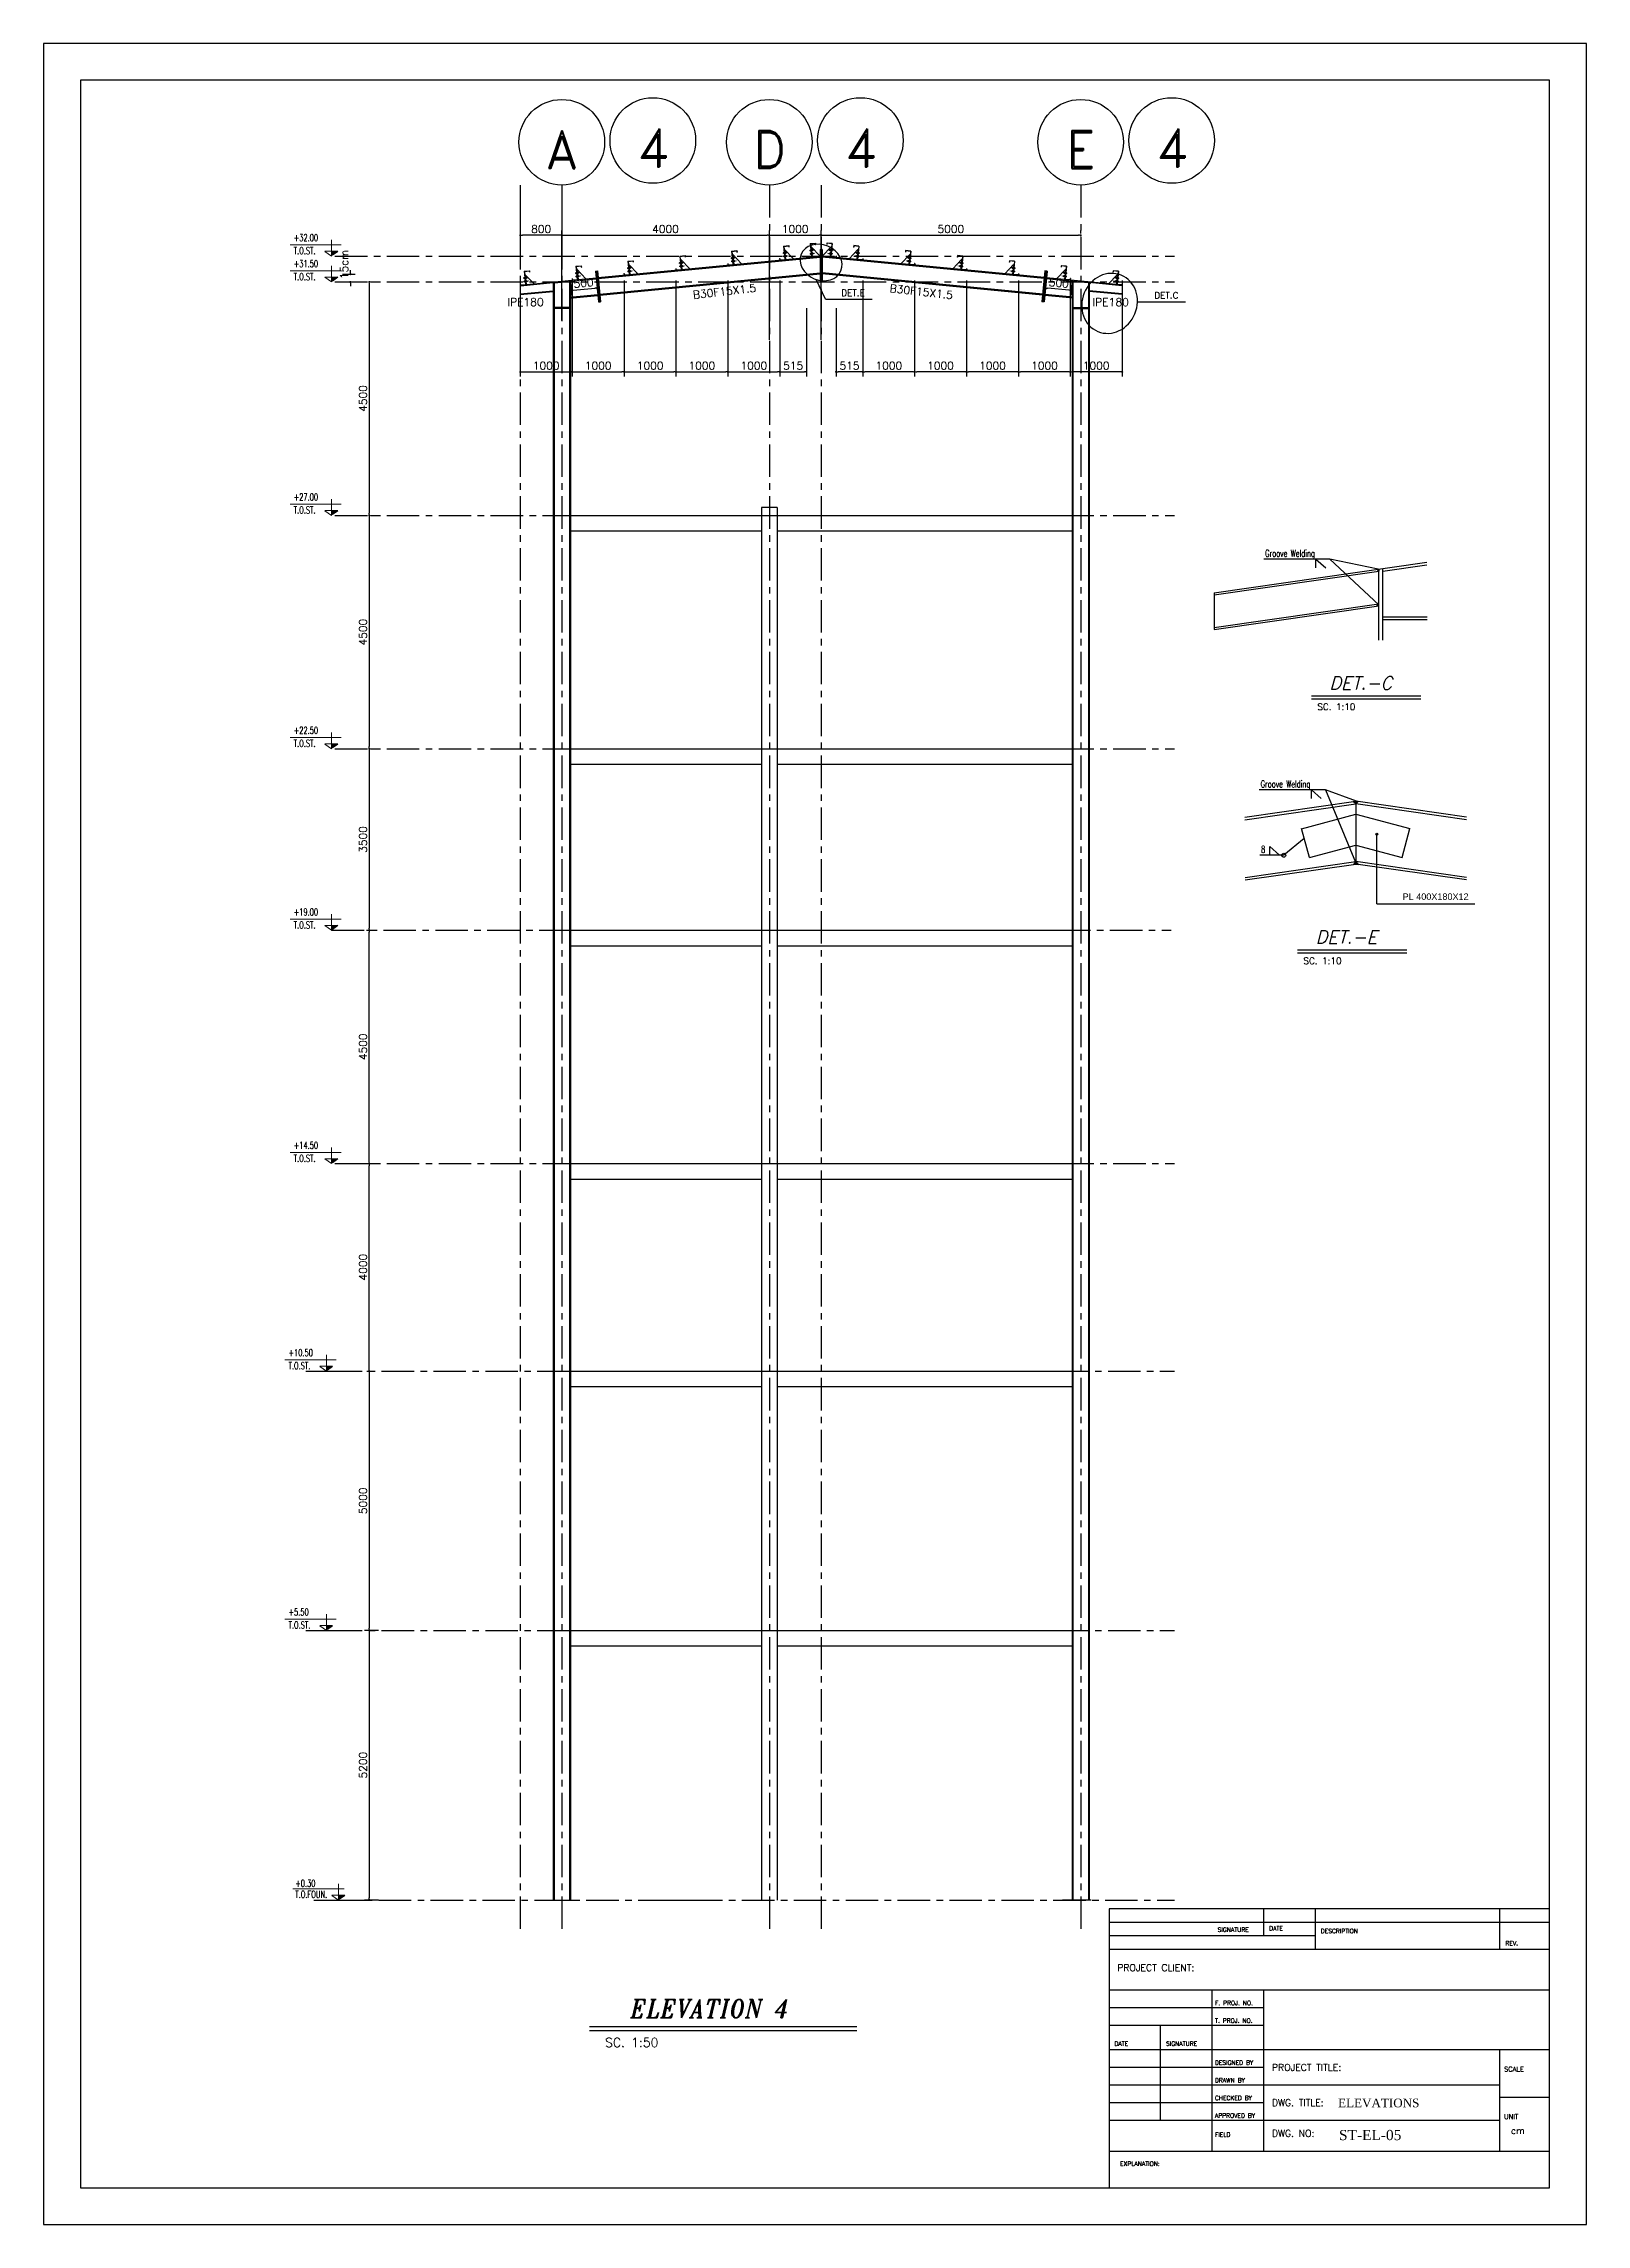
# Model space of a CAD drawing. Header units: inches. Extents: x 1387 to 2676, y -3554 to -2136.
# Drawn here: x 2520.3 to 2579.7, y -3337.5 to -3253.4 of the extents above; entities that cross this region are included whole.
import ezdxf
from ezdxf.enums import TextEntityAlignment as Align

# ---------------------------------------------------------------- set-up
doc = ezdxf.new("R2010")
doc.units = ezdxf.units.IN
doc.header["$MEASUREMENT"] = 0
for name, pattern in [('CENTER', [2, 1.25, -0.25, 0.25, -0.25]), ('DASHDOTX2', [2, 1, -0.5, 0, -0.5]), ('HIDDEN', [0.375, 0.25, -0.125])]:
    doc.linetypes.add(name, pattern=pattern)
for name, color, linetype in [('1', 1, 'Continuous'), ('1R', 1, 'Continuous'), ('2H', 2, 'HIDDEN'), ('2Y', 2, 'Continuous'), ('3', 3, 'HIDDEN'), ('3G', 3, 'Continuous'), ('4C', 4, 'Continuous'), ('6M', 6, 'Continuous'), ('Ax', 1, 'DASHDOTX2'), ('AXE', 1, 'CENTER'), ('D', 1, 'Continuous'), ('DIM', 8, 'Continuous'), ('Layer4', 118, 'Continuous'), ('LEVEL', 3, 'HIDDEN'), ('Pich', 2, 'Continuous'), ('TEXT', 3, 'Continuous'), ('TIE', 2, 'Continuous')]:
    doc.layers.add(name, color=color, linetype=linetype)
doc.layers.add('2', color=2, linetype='Continuous', lineweight=9)
doc.styles.add('ITALICT', font='italict')
doc.styles.add('ROMANC', font='TXT.shx')
doc.styles.add('ROMAND', font='ROMAND.shx')
doc.styles.add('ROMANS', font='ROMANS')
doc.styles.add('ROMANT', font='romant')
doc.styles.get("Standard").update_dxf_attribs({"font": 'arial.ttf'})
doc.styles.add('style1', font='times.ttf')
doc.dimstyles.new('1-100', dxfattribs={"dimtxt": 0.3, "dimasz": 0.08, "dimexe": 0.18, "dimexo": 0.0625, "dimgap": 0.09, "dimtad": 1, "dimdec": 0, "dimlfac": 1000, "dimdsep": 46, "dimtxsty": 'ROMANT', "dimblk": 'DOT', "dimcen": 0.09, "dimclrd": 1, "dimclre": 1, "dimclrt": 3, "dimadec": 0, "dimazin": 0, "dimtfac": 1, "dimtdec": 0, "dimtix": 1, "dimtofl": 0, "dimtmove": 2, "dimatfit": 3, "dimldrblk": 'DOT', "dimfxl": 1, "dimtolj": 1, "dimarcsym": 0})
doc.dimstyles.new('1-50-2', dxfattribs={"dimtxt": 0.3, "dimasz": 0.08, "dimexe": 0.18, "dimexo": 0.0625, "dimgap": 0.09, "dimtad": 1, "dimdec": 0, "dimlfac": 500, "dimdsep": 46, "dimtxsty": 'ROMANT', "dimblk": 'DOT', "dimcen": 0.09, "dimclrd": 1, "dimclre": 1, "dimclrt": 3, "dimadec": 0, "dimazin": 0, "dimtfac": 1, "dimtdec": 0, "dimtix": 1, "dimtofl": 0, "dimtmove": 2, "dimatfit": 3, "dimldrblk": 'DOT', "dimfxl": 1, "dimtolj": 1, "dimarcsym": 0})

msp = doc.modelspace()

# ---------------------------------------------------------------- texts
at = {"layer": '1'}
for s, height, style, p in [('SIGNATURE', 0.167417309, 'ROMANS', (2565.50542946, -3326.19461672)), ('DATE', 0.167417309, 'ROMANS', (2567.49351001, -3326.14229881)), ('DESCRIPTION', 0.1674173092, 'ROMANS', (2569.48159056, -3326.24693463)), ('REV.', 0.167417309, 'ROMANS', (2576.5968262, -3326.71779581)), ('PROJECT CLIENT:', 0.2615895456, 'ROMANS', (2561.63390419, -3327.70909824)), ('F. PROJ. NO.', 0.1674173092, 'ROMANS', (2565.40079365, -3329.01978381)), ('T. PROJ. NO.', 0.1674173092, 'ROMANS', (2565.40079365, -3329.69991663)), ('DATE', 0.167417309, 'ROMANS', (2561.52926837, -3330.58932108)), ('SIGNATURE', 0.167417309, 'ROMANS', (2563.51734892, -3330.58932108)), ('DESIGNED BY', 0.1674173092, 'ROMANS', (2565.40079365, -3331.32177181)), ('DRAWN BY', 0.167417309, 'ROMANS', (2565.40079365, -3332.00190463)), ('PROJECT TITLE:', 0.2615895456, 'ROMANS', (2567.59814583, -3331.55341522)), ('SCALE', 0.188344473, 'ROMANS', (2576.54450829, -3331.58336136)), ('CHECKED BY', 0.167417309, 'ROMANS', (2565.40079365, -3332.68203745)), ('DWG. TITLE:', 0.2615895456, 'ROMANS', (2567.59814583, -3332.91368085)), ('ELEVATIONS', 0.333526671, 'style1', (2570.14730268, -3332.95982637)), ('APPROVED BY', 0.1674173092, 'ROMANS', (2565.40079365, -3333.36217027)), ('UNIT', 0.188344473, 'ROMANS', (2576.54450829, -3333.41448818)), ('FIELD', 0.167417309, 'ROMANS', (2565.40079365, -3334.094621)), ('DWG. NO:', 0.261589546, 'ROMANS', (2567.59814583, -3334.094621)), ('ST-EL-05', 0.392384318, 'style1', (2570.18199682, -3334.22650687)), ('cm', 0.261589546, 'ROMANS', (2576.80609783, -3333.98998518)), ('EXPLANATION:', 0.1674173092, 'ROMANS', (2561.74409658, -3335.22336007))]:
    msp.add_text(s, height=height, dxfattribs=dict(at, style=style)).set_placement(p)
at = {"layer": '2Y', "style": 'ROMANC'}
for s, p in [('DET.E', (2550.99595634, -3263.11320167, 0.00743713)), ('DET.C', (2563.06270323, -3263.20884972, 0.00005031))]:
    msp.add_text(s, height=0.249999306, dxfattribs=at).set_placement(p)
at = {"layer": '3', "color": 3, "style": 'ROMAND'}
for s, p in [('A', (2540.22955291, -3257.46045698, 0.00000003)), ('4', (2543.73908093, -3257.39294687, 0.00000003)), ('D', (2548.22964037, -3257.46045132, 0.00000003)), ('4', (2551.73916089, -3257.39296196, 0.00000003)), ('E', (2560.22969781, -3257.46039712, 0.00000003)), ('4', (2563.73920585, -3257.39297704, 0.00000003))]:
    msp.add_text(s, height=1.4598144, dxfattribs=at).set_placement(p, align=Align.MIDDLE_CENTER)
at = {"layer": '3G', "style": 'ROMANS'}
for p in [(2570.0807831, -3278.94924907, 0.02185374), (2569.54608673, -3288.74786649, -0.00080364)]:
    msp.add_text('SC. 1:10', height=0.25, dxfattribs=at).set_placement(p, align=Align.MIDDLE)
msp.add_text('SC. 1:50', height=0.35, dxfattribs=at).set_placement((2541.89282657, -3330.63637459))
at = {"layer": '4C', "style": 'ITALICT', "width": 0.9}
msp.add_text('ELEVATION 4', height=0.7, dxfattribs=at).set_placement((2542.86872599, -3329.50502128))
at = {"layer": '6M', "style": 'ITALICT'}
for s, p in [('DET.-C', (2569.81341083, -3278.28303807, 0.02185374)), ('DET.-E', (2569.27871446, -3288.08165549, -0.00080364))]:
    msp.add_text(s, height=0.5, dxfattribs=at).set_placement(p)
at = {"layer": 'LEVEL', "style": 'ROMANS', "width": 0.7}
for s, p in [('T.O.ST.  ', (2529.89162821, -3261.50136615, 0.01499996)), ('+32.00', (2529.89162821, -3261.00011924, 0.01499996)), ('T.O.ST.  ', (2529.89162821, -3262.50136615, 0.01499996)), ('+31.50', (2529.89162821, -3262.00011924, 0.01499996)), ('T.O.ST.  ', (2529.89162821, -3271.50136615, 0.01499996)), ('+27.00', (2529.89162821, -3271.00011924, 0.01499996)), ('Groove Welding', (2567.3334985, -3273.16685792, 0.03759405)), ('+22.50', (2529.89162821, -3280.00011924, 0.01499996)), ('T.O.ST.  ', (2529.89162821, -3280.50136615, 0.01499996)), ('Groove Welding', (2567.16228585, -3282.06813789, -0.02265738)), ('8', (2567.17770782, -3284.58841472, 0.00058579)), ('T.O.ST.  ', (2529.89162821, -3287.50136615, 0.01499996)), ('+19.00', (2529.89162821, -3287.00011924, 0.01499996)), ('+14.50', (2529.89162821, -3296.00011924, 0.01499996)), ('T.O.ST.  ', (2529.89162821, -3296.50136615, 0.01499996)), ('T.O.ST.  ', (2529.69162821, -3304.50136615)), ('+10.50', (2529.69162821, -3304.00011924)), ('T.O.ST.  ', (2529.69162821, -3314.50136615)), ('+5.50', (2529.69162821, -3314.00011924)), ('+0.30', (2529.95172629, -3324.45881468)), ('T.O.FOUN.', (2529.95172629, -3324.88837203))]:
    msp.add_text(s, height=0.27, dxfattribs=at).set_placement(p)
at = {"layer": 'TEXT', "color": 2, "style": 'ROMANT'}
for s, rotation, p in [('B30F15X1.5', 6.5046554869, (2545.29773581, -3263.21859962, -0.00452735)), ('B30F15X1.5', 353.4953445131, (2552.85011937, -3262.95611466, -0.00452735)), ('IPE180', 0.0817054825, (2538.12853198, -3263.49725487, -0.00452735)), ('IPE180', 359.9182945175, (2560.68081612, -3263.49491526, -0.00452735))]:
    msp.add_text(s, height=0.302224371, rotation=rotation, dxfattribs=at).set_placement(p)
at = {"layer": 'TEXT', "color": 2}
msp.add_text('PL 400X180X12', height=0.25, dxfattribs=at).set_placement((2573.9067469, -3286.27258674, -0.02265738), align=Align.MIDDLE)

# ---------------------------------------------------------------- blocks, each defined once
blk = doc.blocks.new('DOT')
at = {"layer": 'DIM', "color": 0, "linetype": 'ByBlock'}
blk.add_line((-0.5, 0), (-1, 0), dxfattribs=at)
at = {"layer": 'DIM', "color": 0, "linetype": 'ByBlock', "const_width": 0.5}
blk.add_lwpolyline([(-0.25, 0, 1), (0.25, 0, 1)], format="xyb", close=True, dxfattribs=at)
blk = doc.blocks.new('*D2787')
at = {"layer": 'Defpoints', "color": 0, "transparency": 16777216}
for p in [(2548.225, -3260.767), (2548.225, -3262.405), (2540.225, -3264.117)]:
    blk.add_point(p, dxfattribs=at)
at = {"layer": 'Pich', "color": 1, "lineweight": -2, "transparency": 16777216}
for p, q in [((2540.225, -3264.055), (2540.225, -3260.587)), ((2540.305, -3260.767), (2548.145, -3260.767)), ((2548.225, -3262.343), (2548.225, -3260.587))]:
    blk.add_line(p, q, dxfattribs=at)
at = {"layer": 'Pich', "color": 1, "lineweight": -2, "transparency": 16777216, "xscale": 0.08, "yscale": 0.08, "zscale": 0.08, "rotation": 180}
blk.add_blockref('DOT', (2540.225, -3260.767), dxfattribs=at)
at = {"layer": 'Pich', "color": 1, "lineweight": -2, "transparency": 16777216, "xscale": 0.08, "yscale": 0.08, "zscale": 0.08}
blk.add_blockref('DOT', (2548.225, -3260.767), dxfattribs=at)
at = {"layer": 'Pich', "color": 3, "transparency": 16777216, "insert": (2544.225, -3260.527), "char_height": 0.3, "attachment_point": 5, "style": 'ROMANT'}
blk.add_mtext('\\A1;4000', dxfattribs=at)
blk = doc.blocks.new('_Dot')
at = {"layer": 'DIM', "color": 0, "lineweight": -2}
blk.add_line((-0.5, 0), (-1, 0), dxfattribs=at)
at = {"layer": 'DIM', "color": 0, "const_width": 0.5}
blk.add_lwpolyline([(-0.25, 0, 1), (0.25, 0, 1)], format="xyb", close=True, dxfattribs=at)
blk = doc.blocks.new('*D2773')
at = {"layer": 'D', "color": 1, "lineweight": -2, "transparency": 16777216}
for p, q in [((2532.076, -3262.188), (2532.076, -3262.108)), ((2531.773, -3262.268), (2532.256, -3262.268)), ((2531.773, -3262.568), (2532.256, -3262.568)), ((2532.076, -3262.648), (2532.076, -3262.728))]:
    blk.add_line(p, q, dxfattribs=at)
at = {"layer": 'Defpoints', "color": 0, "transparency": 16777216}
for p in [(2531.711, -3262.268), (2531.711, -3262.568), (2532.076, -3262.568)]:
    blk.add_point(p, dxfattribs=at)
at = {"layer": 'D', "color": 1, "lineweight": -2, "transparency": 16777216, "xscale": 0.08, "yscale": 0.08, "zscale": 0.08}
for p, rotation in [((2532.076, -3262.268), 270), ((2532.076, -3262.568), 90)]:
    blk.add_blockref('DOT', p, dxfattribs=dict(at, rotation=rotation))
at = {"layer": 'D', "color": 2, "transparency": 16777216, "insert": (2531.836, -3261.894), "char_height": 0.3, "attachment_point": 5, "rotation": 90, "style": 'ROMANS'}
blk.add_mtext('\\A1;15cm', dxfattribs=at)
blk = doc.blocks.new('*D2774')
at = {"layer": 'Defpoints', "color": 0, "transparency": 16777216}
for p in [(2532.643, -3296.568), (2532.804, -3296.568), (2532.643, -3304.568)]:
    blk.add_point(p, dxfattribs=at)
at = {"layer": 'Pich', "color": 1, "lineweight": -2, "transparency": 16777216}
for p, q in [((2532.705, -3296.568), (2532.984, -3296.568)), ((2532.804, -3304.488), (2532.804, -3296.648)), ((2532.705, -3304.568), (2532.984, -3304.568))]:
    blk.add_line(p, q, dxfattribs=at)
at = {"layer": 'Pich', "color": 1, "lineweight": -2, "transparency": 16777216, "xscale": 0.08, "yscale": 0.08, "zscale": 0.08}
for p, rotation in [((2532.804, -3296.568), 90), ((2532.804, -3304.568), 270)]:
    blk.add_blockref('DOT', p, dxfattribs=dict(at, rotation=rotation))
at = {"layer": 'Pich', "color": 3, "transparency": 16777216, "insert": (2532.564, -3300.568), "char_height": 0.3, "attachment_point": 5, "rotation": 90, "style": 'ROMANT'}
blk.add_mtext('\\A1;4000', dxfattribs=at)
blk = doc.blocks.new('*D2775')
at = {"layer": 'Defpoints', "color": 0, "transparency": 16777216}
for p in [(2532.804, -3304.568), (2532.804, -3314.568), (2532.804, -3314.568)]:
    blk.add_point(p, dxfattribs=at)
at = {"layer": 'Pich', "color": 1, "lineweight": -2, "transparency": 16777216}
for p, q in [((2532.804, -3304.648), (2532.804, -3314.488)), ((2532.867, -3304.568), (2532.984, -3304.568)), ((2532.867, -3314.568), (2532.984, -3314.568))]:
    blk.add_line(p, q, dxfattribs=at)
at = {"layer": 'Pich', "color": 1, "lineweight": -2, "transparency": 16777216, "xscale": 0.08, "yscale": 0.08, "zscale": 0.08}
for p, rotation in [((2532.804, -3304.568), 90), ((2532.804, -3314.568), 270)]:
    blk.add_blockref('DOT', p, dxfattribs=dict(at, rotation=rotation))
at = {"layer": 'Pich', "color": 3, "transparency": 16777216, "insert": (2532.564, -3309.568), "char_height": 0.3, "attachment_point": 5, "rotation": 90, "style": 'ROMANT'}
blk.add_mtext('\\A1;5000', dxfattribs=at)
blk = doc.blocks.new('*D2776')
at = {"layer": 'Defpoints', "color": 0, "transparency": 16777216}
for p in [(2533.224, -3314.568), (2532.804, -3324.968), (2533.224, -3324.968)]:
    blk.add_point(p, dxfattribs=at)
at = {"layer": 'Pich', "color": 1, "lineweight": -2, "transparency": 16777216}
for p, q in [((2533.162, -3314.568), (2532.624, -3314.568)), ((2532.804, -3314.648), (2532.804, -3324.888)), ((2533.162, -3324.968), (2532.624, -3324.968))]:
    blk.add_line(p, q, dxfattribs=at)
at = {"layer": 'Pich', "color": 1, "lineweight": -2, "transparency": 16777216, "xscale": 0.08, "yscale": 0.08, "zscale": 0.08}
for p, rotation in [((2532.804, -3314.568), 90), ((2532.804, -3324.968), 270)]:
    blk.add_blockref('DOT', p, dxfattribs=dict(at, rotation=rotation))
at = {"layer": 'Pich', "color": 3, "transparency": 16777216, "insert": (2532.564, -3319.768), "char_height": 0.3, "attachment_point": 5, "rotation": 90, "style": 'ROMANT'}
blk.add_mtext('\\A1;5200', dxfattribs=at)
blk = doc.blocks.new('*D2777')
at = {"layer": 'Defpoints', "color": 0, "transparency": 16777216}
for p in [(2532.634, -3287.568), (2532.804, -3287.568), (2532.634, -3296.568)]:
    blk.add_point(p, dxfattribs=at)
at = {"layer": 'Pich', "color": 1, "lineweight": -2, "transparency": 16777216}
for p, q in [((2532.697, -3287.568), (2532.984, -3287.568)), ((2532.804, -3296.488), (2532.804, -3287.648)), ((2532.697, -3296.568), (2532.984, -3296.568))]:
    blk.add_line(p, q, dxfattribs=at)
at = {"layer": 'Pich', "color": 1, "lineweight": -2, "transparency": 16777216, "xscale": 0.08, "yscale": 0.08, "zscale": 0.08}
for p, rotation in [((2532.804, -3287.568), 90), ((2532.804, -3296.568), 270)]:
    blk.add_blockref('DOT', p, dxfattribs=dict(at, rotation=rotation))
at = {"layer": 'Pich', "color": 3, "transparency": 16777216, "insert": (2532.564, -3292.068), "char_height": 0.3, "attachment_point": 5, "rotation": 90, "style": 'ROMANT'}
blk.add_mtext('\\A1;4500', dxfattribs=at)
blk = doc.blocks.new('*D2778')
at = {"layer": 'Defpoints', "color": 0, "transparency": 16777216}
for p in [(2532.804, -3280.568), (2532.804, -3287.568), (2532.804, -3287.568)]:
    blk.add_point(p, dxfattribs=at)
at = {"layer": 'Pich', "color": 1, "lineweight": -2, "transparency": 16777216}
for p, q in [((2532.804, -3280.648), (2532.804, -3287.488)), ((2532.867, -3280.568), (2532.984, -3280.568)), ((2532.867, -3287.568), (2532.984, -3287.568))]:
    blk.add_line(p, q, dxfattribs=at)
at = {"layer": 'Pich', "color": 1, "lineweight": -2, "transparency": 16777216, "xscale": 0.08, "yscale": 0.08, "zscale": 0.08}
for p, rotation in [((2532.804, -3280.568), 90), ((2532.804, -3287.568), 270)]:
    blk.add_blockref('DOT', p, dxfattribs=dict(at, rotation=rotation))
at = {"layer": 'Pich', "color": 3, "transparency": 16777216, "insert": (2532.564, -3284.068), "char_height": 0.3, "attachment_point": 5, "rotation": 90, "style": 'ROMANT'}
blk.add_mtext('\\A1;3500', dxfattribs=at)
blk = doc.blocks.new('*D2779')
at = {"layer": 'Defpoints', "color": 0, "transparency": 16777216}
for p in [(2532.783, -3271.568), (2532.783, -3280.568), (2532.803, -3280.568)]:
    blk.add_point(p, dxfattribs=at)
at = {"layer": 'Pich', "color": 1, "lineweight": -2, "transparency": 16777216}
for p, q in [((2532.803, -3271.648), (2532.803, -3280.488)), ((2532.846, -3271.568), (2532.983, -3271.568)), ((2532.846, -3280.568), (2532.983, -3280.568))]:
    blk.add_line(p, q, dxfattribs=at)
at = {"layer": 'Pich', "color": 1, "lineweight": -2, "transparency": 16777216, "xscale": 0.08, "yscale": 0.08, "zscale": 0.08}
for p, rotation in [((2532.803, -3271.568), 90), ((2532.803, -3280.568), 270)]:
    blk.add_blockref('DOT', p, dxfattribs=dict(at, rotation=rotation))
at = {"layer": 'Pich', "color": 3, "transparency": 16777216, "insert": (2532.563, -3276.068), "char_height": 0.3, "attachment_point": 5, "rotation": 90, "style": 'ROMANT'}
blk.add_mtext('\\A1;4500', dxfattribs=at)
blk = doc.blocks.new('*D2780')
at = {"layer": 'Defpoints', "color": 0, "transparency": 16777216}
for p in [(2532.783, -3262.568), (2532.783, -3271.568), (2532.803, -3271.568)]:
    blk.add_point(p, dxfattribs=at)
at = {"layer": 'Pich', "color": 1, "lineweight": -2, "transparency": 16777216}
for p, q in [((2532.803, -3262.648), (2532.803, -3271.488)), ((2532.846, -3262.568), (2532.983, -3262.568)), ((2532.846, -3271.568), (2532.983, -3271.568))]:
    blk.add_line(p, q, dxfattribs=at)
at = {"layer": 'Pich', "color": 1, "lineweight": -2, "transparency": 16777216, "xscale": 0.08, "yscale": 0.08, "zscale": 0.08}
for p, rotation in [((2532.803, -3262.568), 90), ((2532.803, -3271.568), 270)]:
    blk.add_blockref('DOT', p, dxfattribs=dict(at, rotation=rotation))
at = {"layer": 'Pich', "color": 3, "transparency": 16777216, "insert": (2532.563, -3267.068), "char_height": 0.3, "attachment_point": 5, "rotation": 90, "style": 'ROMANT'}
blk.add_mtext('\\A1;4500', dxfattribs=at)
blk = doc.blocks.new('*D2771')
at = {"layer": 'Defpoints', "color": 0, "transparency": 16777216}
for p in [(2560.225, -3260.767), (2560.225, -3260.767), (2550.225, -3264.863)]:
    blk.add_point(p, dxfattribs=at)
at = {"layer": 'Pich', "color": 1, "lineweight": -2, "transparency": 16777216}
for p, q in [((2550.225, -3264.8), (2550.225, -3260.587)), ((2550.305, -3260.767), (2560.145, -3260.767)), ((2560.225, -3260.704), (2560.225, -3260.587))]:
    blk.add_line(p, q, dxfattribs=at)
at = {"layer": 'Pich', "color": 1, "lineweight": -2, "transparency": 16777216, "xscale": 0.08, "yscale": 0.08, "zscale": 0.08, "rotation": 180}
blk.add_blockref('DOT', (2550.225, -3260.767), dxfattribs=at)
at = {"layer": 'Pich', "color": 1, "lineweight": -2, "transparency": 16777216, "xscale": 0.08, "yscale": 0.08, "zscale": 0.08}
blk.add_blockref('DOT', (2560.225, -3260.767), dxfattribs=at)
at = {"layer": 'Pich', "color": 3, "transparency": 16777216, "insert": (2555.225, -3260.527), "char_height": 0.3, "attachment_point": 5, "style": 'ROMANT'}
blk.add_mtext('\\A1;5000', dxfattribs=at)
blk = doc.blocks.new('*D2772')
at = {"layer": 'Defpoints', "color": 0, "transparency": 16777216}
for p in [(2550.225, -3260.767), (2550.225, -3262.405), (2548.225, -3264.863)]:
    blk.add_point(p, dxfattribs=at)
at = {"layer": 'Pich', "color": 1, "lineweight": -2, "transparency": 16777216}
for p, q in [((2548.225, -3264.8), (2548.225, -3260.587)), ((2548.305, -3260.767), (2550.145, -3260.767)), ((2550.225, -3262.343), (2550.225, -3260.587))]:
    blk.add_line(p, q, dxfattribs=at)
at = {"layer": 'Pich', "color": 1, "lineweight": -2, "transparency": 16777216, "xscale": 0.08, "yscale": 0.08, "zscale": 0.08, "rotation": 180}
blk.add_blockref('DOT', (2548.225, -3260.767), dxfattribs=at)
at = {"layer": 'Pich', "color": 1, "lineweight": -2, "transparency": 16777216, "xscale": 0.08, "yscale": 0.08, "zscale": 0.08}
blk.add_blockref('DOT', (2550.225, -3260.767), dxfattribs=at)
at = {"layer": 'Pich', "color": 3, "transparency": 16777216, "insert": (2549.225, -3260.527), "char_height": 0.3, "attachment_point": 5, "style": 'ROMANT'}
blk.add_mtext('\\A1;1000', dxfattribs=at)
blk = doc.blocks.new('TIE')
at = {"layer": 'TIE'}
for p, q in [((-8.4, 1.1), (-8.1, -1.2)), ((-8.4, 1.1), (-8.2, 1.1)), ((-8.2, 1.1), (-7.9, -0.9)), ((-7.9, -0.9), (-0.5, 0.2)), ((-3.5, 20), (4.4, 21.2)), ((-3.5, 20), (-0.5, 0.2)), ((-3.1, 19.7), (4.2, 20.8)), ((-3.1, 19.7), (-0.2, 0)), ((-1.6, 14.9), (-2.4, 14.8)), ((-1.6, 14.9), (-2.4, 14.8)), ((12.4, 1.9), (-1.6, 14.9)), ((-1.6, 14.9), (0.6, 0.1)), ((-0.2, 0), (12.4, 1.9)), ((4.2, 20.8), (4.5, 18.9)), ((4.4, 21.2), (4.8, 18.9)), ((4.5, 18.9), (4.8, 18.9)), ((-8.1, -1.2), (-0.2, 0))]:
    blk.add_line(p, q, dxfattribs=at)
blk = doc.blocks.new('*D2788')
at = {"layer": 'Defpoints', "color": 0, "transparency": 16777216}
for p in [(2538.625, -3258.833), (2540.225, -3258.833), (2538.625, -3260.767)]:
    blk.add_point(p, dxfattribs=at)
at = {"layer": 'Pich', "color": 1, "lineweight": -2, "transparency": 16777216}
for p, q in [((2538.625, -3258.896), (2538.625, -3260.947)), ((2540.225, -3258.896), (2540.225, -3260.947)), ((2540.145, -3260.767), (2538.705, -3260.767))]:
    blk.add_line(p, q, dxfattribs=at)
at = {"layer": 'Pich', "color": 1, "lineweight": -2, "transparency": 16777216, "xscale": 0.08, "yscale": 0.08, "zscale": 0.08, "rotation": 180}
blk.add_blockref('DOT', (2538.625, -3260.767), dxfattribs=at)
at = {"layer": 'Pich', "color": 1, "lineweight": -2, "transparency": 16777216, "xscale": 0.08, "yscale": 0.08, "zscale": 0.08}
blk.add_blockref('DOT', (2540.225, -3260.767), dxfattribs=at)
at = {"layer": 'Pich', "color": 3, "transparency": 16777216, "insert": (2539.425, -3260.527), "char_height": 0.3, "attachment_point": 5, "style": 'ROMANT'}
blk.add_mtext('\\A1;800', dxfattribs=at)
blk = doc.blocks.new('*D2789')
at = {"layer": 'Defpoints', "color": 0, "transparency": 16777216}
for p in [(2538.625, -3262.445), (2540.625, -3262.639), (2540.625, -3266.036)]:
    blk.add_point(p, dxfattribs=at)
at = {"layer": 'Pich', "color": 1, "lineweight": -2, "transparency": 16777216}
for p, q in [((2538.625, -3262.507), (2538.625, -3266.216)), ((2540.625, -3262.701), (2540.625, -3266.216)), ((2538.705, -3266.036), (2540.545, -3266.036))]:
    blk.add_line(p, q, dxfattribs=at)
at = {"layer": 'Pich', "color": 1, "lineweight": -2, "transparency": 16777216, "xscale": 0.08, "yscale": 0.08, "zscale": 0.08, "rotation": 180}
blk.add_blockref('DOT', (2538.625, -3266.036), dxfattribs=at)
at = {"layer": 'Pich', "color": 1, "lineweight": -2, "transparency": 16777216, "xscale": 0.08, "yscale": 0.08, "zscale": 0.08}
blk.add_blockref('DOT', (2540.625, -3266.036), dxfattribs=at)
at = {"layer": 'Pich', "color": 3, "transparency": 16777216, "insert": (2539.625, -3265.796), "char_height": 0.3, "attachment_point": 5, "style": 'ROMANT'}
blk.add_mtext('\\A1;1000', dxfattribs=at)
blk = doc.blocks.new('*D2766')
at = {"layer": 'Defpoints', "color": 0, "transparency": 16777216}
for p in [(2540.625, -3262.445), (2542.625, -3262.639), (2542.625, -3266.036)]:
    blk.add_point(p, dxfattribs=at)
at = {"layer": 'Pich', "color": 1, "lineweight": -2, "transparency": 16777216}
for p, q in [((2540.625, -3262.507), (2540.625, -3266.216)), ((2542.625, -3262.701), (2542.625, -3266.216)), ((2540.705, -3266.036), (2542.545, -3266.036))]:
    blk.add_line(p, q, dxfattribs=at)
at = {"layer": 'Pich', "color": 1, "lineweight": -2, "transparency": 16777216, "xscale": 0.08, "yscale": 0.08, "zscale": 0.08, "rotation": 180}
blk.add_blockref('DOT', (2540.625, -3266.036), dxfattribs=at)
at = {"layer": 'Pich', "color": 1, "lineweight": -2, "transparency": 16777216, "xscale": 0.08, "yscale": 0.08, "zscale": 0.08}
blk.add_blockref('DOT', (2542.625, -3266.036), dxfattribs=at)
at = {"layer": 'Pich', "color": 3, "transparency": 16777216, "insert": (2541.625, -3265.796), "char_height": 0.3, "attachment_point": 5, "style": 'ROMANT'}
blk.add_mtext('\\A1;1000', dxfattribs=at)
blk = doc.blocks.new('*D2767')
at = {"layer": 'Defpoints', "color": 0, "transparency": 16777216}
for p in [(2542.625, -3262.445), (2544.625, -3262.639), (2544.625, -3266.036)]:
    blk.add_point(p, dxfattribs=at)
at = {"layer": 'Pich', "color": 1, "lineweight": -2, "transparency": 16777216}
for p, q in [((2542.625, -3262.507), (2542.625, -3266.216)), ((2544.625, -3262.701), (2544.625, -3266.216)), ((2542.705, -3266.036), (2544.545, -3266.036))]:
    blk.add_line(p, q, dxfattribs=at)
at = {"layer": 'Pich', "color": 1, "lineweight": -2, "transparency": 16777216, "xscale": 0.08, "yscale": 0.08, "zscale": 0.08, "rotation": 180}
blk.add_blockref('DOT', (2542.625, -3266.036), dxfattribs=at)
at = {"layer": 'Pich', "color": 1, "lineweight": -2, "transparency": 16777216, "xscale": 0.08, "yscale": 0.08, "zscale": 0.08}
blk.add_blockref('DOT', (2544.625, -3266.036), dxfattribs=at)
at = {"layer": 'Pich', "color": 3, "transparency": 16777216, "insert": (2543.625, -3265.796), "char_height": 0.3, "attachment_point": 5, "style": 'ROMANT'}
blk.add_mtext('\\A1;1000', dxfattribs=at)
blk = doc.blocks.new('*D2768')
at = {"layer": 'Defpoints', "color": 0, "transparency": 16777216}
for p in [(2544.625, -3262.445), (2546.625, -3262.639), (2546.625, -3266.036)]:
    blk.add_point(p, dxfattribs=at)
at = {"layer": 'Pich', "color": 1, "lineweight": -2, "transparency": 16777216}
for p, q in [((2544.625, -3262.507), (2544.625, -3266.216)), ((2546.625, -3262.701), (2546.625, -3266.216)), ((2544.705, -3266.036), (2546.545, -3266.036))]:
    blk.add_line(p, q, dxfattribs=at)
at = {"layer": 'Pich', "color": 1, "lineweight": -2, "transparency": 16777216, "xscale": 0.08, "yscale": 0.08, "zscale": 0.08, "rotation": 180}
blk.add_blockref('DOT', (2544.625, -3266.036), dxfattribs=at)
at = {"layer": 'Pich', "color": 1, "lineweight": -2, "transparency": 16777216, "xscale": 0.08, "yscale": 0.08, "zscale": 0.08}
blk.add_blockref('DOT', (2546.625, -3266.036), dxfattribs=at)
at = {"layer": 'Pich', "color": 3, "transparency": 16777216, "insert": (2545.625, -3265.796), "char_height": 0.3, "attachment_point": 5, "style": 'ROMANT'}
blk.add_mtext('\\A1;1000', dxfattribs=at)
blk = doc.blocks.new('*D2769')
at = {"layer": 'Defpoints', "color": 0, "transparency": 16777216}
for p in [(2546.625, -3262.445), (2548.625, -3262.639), (2548.625, -3266.036)]:
    blk.add_point(p, dxfattribs=at)
at = {"layer": 'Pich', "color": 1, "lineweight": -2, "transparency": 16777216}
for p, q in [((2546.625, -3262.507), (2546.625, -3266.216)), ((2548.625, -3262.701), (2548.625, -3266.216)), ((2546.705, -3266.036), (2548.545, -3266.036))]:
    blk.add_line(p, q, dxfattribs=at)
at = {"layer": 'Pich', "color": 1, "lineweight": -2, "transparency": 16777216, "xscale": 0.08, "yscale": 0.08, "zscale": 0.08, "rotation": 180}
blk.add_blockref('DOT', (2546.625, -3266.036), dxfattribs=at)
at = {"layer": 'Pich', "color": 1, "lineweight": -2, "transparency": 16777216, "xscale": 0.08, "yscale": 0.08, "zscale": 0.08}
blk.add_blockref('DOT', (2548.625, -3266.036), dxfattribs=at)
at = {"layer": 'Pich', "color": 3, "transparency": 16777216, "insert": (2547.625, -3265.796), "char_height": 0.3, "attachment_point": 5, "style": 'ROMANT'}
blk.add_mtext('\\A1;1000', dxfattribs=at)
blk = doc.blocks.new('*D2770')
at = {"layer": 'Defpoints', "color": 0, "transparency": 16777216}
for p in [(2548.625, -3262.445), (2549.655, -3263.513), (2549.655, -3266.036)]:
    blk.add_point(p, dxfattribs=at)
at = {"layer": 'Pich', "color": 1, "lineweight": -2, "transparency": 16777216}
for p, q in [((2548.625, -3262.507), (2548.625, -3266.216)), ((2549.655, -3263.575), (2549.655, -3266.216)), ((2548.705, -3266.036), (2549.575, -3266.036))]:
    blk.add_line(p, q, dxfattribs=at)
at = {"layer": 'Pich', "color": 1, "lineweight": -2, "transparency": 16777216, "xscale": 0.08, "yscale": 0.08, "zscale": 0.08, "rotation": 180}
blk.add_blockref('DOT', (2548.625, -3266.036), dxfattribs=at)
at = {"layer": 'Pich', "color": 1, "lineweight": -2, "transparency": 16777216, "xscale": 0.08, "yscale": 0.08, "zscale": 0.08}
blk.add_blockref('DOT', (2549.655, -3266.036), dxfattribs=at)
at = {"layer": 'Pich', "color": 3, "transparency": 16777216, "insert": (2549.14, -3265.796), "char_height": 0.3, "attachment_point": 5, "style": 'ROMANT'}
blk.add_mtext('\\A1;515', dxfattribs=at)
blk = doc.blocks.new('*D2781')
at = {"layer": 'Defpoints', "color": 0, "transparency": 16777216}
for p in [(2559.825, -3262.639), (2561.825, -3262.445), (2559.825, -3266.036)]:
    blk.add_point(p, dxfattribs=at)
at = {"layer": 'Pich', "color": 1, "lineweight": -2, "transparency": 16777216}
for p, q in [((2559.825, -3262.701), (2559.825, -3266.216)), ((2561.825, -3262.507), (2561.825, -3266.216)), ((2561.745, -3266.036), (2559.905, -3266.036))]:
    blk.add_line(p, q, dxfattribs=at)
at = {"layer": 'Pich', "color": 1, "lineweight": -2, "transparency": 16777216, "xscale": 0.08, "yscale": 0.08, "zscale": 0.08, "rotation": 180}
blk.add_blockref('DOT', (2559.825, -3266.036), dxfattribs=at)
at = {"layer": 'Pich', "color": 1, "lineweight": -2, "transparency": 16777216, "xscale": 0.08, "yscale": 0.08, "zscale": 0.08}
blk.add_blockref('DOT', (2561.825, -3266.036), dxfattribs=at)
at = {"layer": 'Pich', "color": 3, "transparency": 16777216, "insert": (2560.825, -3265.796), "char_height": 0.3, "attachment_point": 5, "style": 'ROMANT'}
blk.add_mtext('\\A1;1000', dxfattribs=at)
blk = doc.blocks.new('*D2782')
at = {"layer": 'Defpoints', "color": 0, "transparency": 16777216}
for p in [(2557.825, -3262.639), (2559.825, -3262.445), (2557.825, -3266.036)]:
    blk.add_point(p, dxfattribs=at)
at = {"layer": 'Pich', "color": 1, "lineweight": -2, "transparency": 16777216}
for p, q in [((2557.825, -3262.701), (2557.825, -3266.216)), ((2559.825, -3262.507), (2559.825, -3266.216)), ((2559.745, -3266.036), (2557.905, -3266.036))]:
    blk.add_line(p, q, dxfattribs=at)
at = {"layer": 'Pich', "color": 1, "lineweight": -2, "transparency": 16777216, "xscale": 0.08, "yscale": 0.08, "zscale": 0.08, "rotation": 180}
blk.add_blockref('DOT', (2557.825, -3266.036), dxfattribs=at)
at = {"layer": 'Pich', "color": 1, "lineweight": -2, "transparency": 16777216, "xscale": 0.08, "yscale": 0.08, "zscale": 0.08}
blk.add_blockref('DOT', (2559.825, -3266.036), dxfattribs=at)
at = {"layer": 'Pich', "color": 3, "transparency": 16777216, "insert": (2558.825, -3265.796), "char_height": 0.3, "attachment_point": 5, "style": 'ROMANT'}
blk.add_mtext('\\A1;1000', dxfattribs=at)
blk = doc.blocks.new('*D2783')
at = {"layer": 'Defpoints', "color": 0, "transparency": 16777216}
for p in [(2555.825, -3262.639), (2557.825, -3262.445), (2555.825, -3266.036)]:
    blk.add_point(p, dxfattribs=at)
at = {"layer": 'Pich', "color": 1, "lineweight": -2, "transparency": 16777216}
for p, q in [((2555.825, -3262.701), (2555.825, -3266.216)), ((2557.825, -3262.507), (2557.825, -3266.216)), ((2557.745, -3266.036), (2555.905, -3266.036))]:
    blk.add_line(p, q, dxfattribs=at)
at = {"layer": 'Pich', "color": 1, "lineweight": -2, "transparency": 16777216, "xscale": 0.08, "yscale": 0.08, "zscale": 0.08, "rotation": 180}
blk.add_blockref('DOT', (2555.825, -3266.036), dxfattribs=at)
at = {"layer": 'Pich', "color": 1, "lineweight": -2, "transparency": 16777216, "xscale": 0.08, "yscale": 0.08, "zscale": 0.08}
blk.add_blockref('DOT', (2557.825, -3266.036), dxfattribs=at)
at = {"layer": 'Pich', "color": 3, "transparency": 16777216, "insert": (2556.825, -3265.796), "char_height": 0.3, "attachment_point": 5, "style": 'ROMANT'}
blk.add_mtext('\\A1;1000', dxfattribs=at)
blk = doc.blocks.new('*D2784')
at = {"layer": 'Defpoints', "color": 0, "transparency": 16777216}
for p in [(2553.825, -3262.639), (2555.825, -3262.445), (2553.825, -3266.036)]:
    blk.add_point(p, dxfattribs=at)
at = {"layer": 'Pich', "color": 1, "lineweight": -2, "transparency": 16777216}
for p, q in [((2553.825, -3262.701), (2553.825, -3266.216)), ((2555.825, -3262.507), (2555.825, -3266.216)), ((2555.745, -3266.036), (2553.905, -3266.036))]:
    blk.add_line(p, q, dxfattribs=at)
at = {"layer": 'Pich', "color": 1, "lineweight": -2, "transparency": 16777216, "xscale": 0.08, "yscale": 0.08, "zscale": 0.08, "rotation": 180}
blk.add_blockref('DOT', (2553.825, -3266.036), dxfattribs=at)
at = {"layer": 'Pich', "color": 1, "lineweight": -2, "transparency": 16777216, "xscale": 0.08, "yscale": 0.08, "zscale": 0.08}
blk.add_blockref('DOT', (2555.825, -3266.036), dxfattribs=at)
at = {"layer": 'Pich', "color": 3, "transparency": 16777216, "insert": (2554.825, -3265.796), "char_height": 0.3, "attachment_point": 5, "style": 'ROMANT'}
blk.add_mtext('\\A1;1000', dxfattribs=at)
blk = doc.blocks.new('*D2785')
at = {"layer": 'Defpoints', "color": 0, "transparency": 16777216}
for p in [(2551.825, -3262.639), (2553.825, -3262.445), (2551.825, -3266.036)]:
    blk.add_point(p, dxfattribs=at)
at = {"layer": 'Pich', "color": 1, "lineweight": -2, "transparency": 16777216}
for p, q in [((2551.825, -3262.701), (2551.825, -3266.216)), ((2553.825, -3262.507), (2553.825, -3266.216)), ((2553.745, -3266.036), (2551.905, -3266.036))]:
    blk.add_line(p, q, dxfattribs=at)
at = {"layer": 'Pich', "color": 1, "lineweight": -2, "transparency": 16777216, "xscale": 0.08, "yscale": 0.08, "zscale": 0.08, "rotation": 180}
blk.add_blockref('DOT', (2551.825, -3266.036), dxfattribs=at)
at = {"layer": 'Pich', "color": 1, "lineweight": -2, "transparency": 16777216, "xscale": 0.08, "yscale": 0.08, "zscale": 0.08}
blk.add_blockref('DOT', (2553.825, -3266.036), dxfattribs=at)
at = {"layer": 'Pich', "color": 3, "transparency": 16777216, "insert": (2552.825, -3265.796), "char_height": 0.3, "attachment_point": 5, "style": 'ROMANT'}
blk.add_mtext('\\A1;1000', dxfattribs=at)
blk = doc.blocks.new('*D2786')
at = {"layer": 'Defpoints', "color": 0, "transparency": 16777216}
for p in [(2551.825, -3262.445), (2550.795, -3263.513), (2550.795, -3266.036)]:
    blk.add_point(p, dxfattribs=at)
at = {"layer": 'Pich', "color": 1, "lineweight": -2, "transparency": 16777216}
for p, q in [((2551.825, -3262.507), (2551.825, -3266.216)), ((2550.795, -3263.575), (2550.795, -3266.216)), ((2551.745, -3266.036), (2550.875, -3266.036))]:
    blk.add_line(p, q, dxfattribs=at)
at = {"layer": 'Pich', "color": 1, "lineweight": -2, "transparency": 16777216, "xscale": 0.08, "yscale": 0.08, "zscale": 0.08, "rotation": 180}
blk.add_blockref('DOT', (2550.795, -3266.036), dxfattribs=at)
at = {"layer": 'Pich', "color": 1, "lineweight": -2, "transparency": 16777216, "xscale": 0.08, "yscale": 0.08, "zscale": 0.08}
blk.add_blockref('DOT', (2551.825, -3266.036), dxfattribs=at)
at = {"layer": 'Pich', "color": 3, "transparency": 16777216, "insert": (2551.31, -3265.796), "char_height": 0.3, "attachment_point": 5, "style": 'ROMANT'}
blk.add_mtext('\\A1;515', dxfattribs=at)
blk = doc.blocks.new('*D2792')
at = {"layer": 'Defpoints', "color": 0, "transparency": 16777216}
for p in [(2540.555, -3262.544), (2541.55, -3262.448), (2541.584, -3262.801)]:
    blk.add_point(p, dxfattribs=at)
at = {"layer": 'Pich', "color": 1, "lineweight": -2, "transparency": 16777216}
for p, q in [((2540.561, -3262.606), (2540.606, -3263.076)), ((2540.669, -3262.89), (2541.505, -3262.809)), ((2541.556, -3262.51), (2541.602, -3262.98))]:
    blk.add_line(p, q, dxfattribs=at)
at = {"layer": 'Pich', "color": 1, "lineweight": -2, "transparency": 16777216, "xscale": 0.08, "yscale": 0.08, "zscale": 0.08}
for p, rotation in [((2540.589, -3262.897), 185.5292823405912), ((2541.584, -3262.801), 5.529282340591147)]:
    blk.add_blockref('DOT', p, dxfattribs=dict(at, rotation=rotation))
at = {"layer": 'Pich', "color": 3, "transparency": 16777216, "insert": (2541.064, -3262.61), "char_height": 0.3, "attachment_point": 5, "rotation": 5.52928, "style": 'ROMANT'}
blk.add_mtext('\\A1;500', dxfattribs=at)
blk = doc.blocks.new('*D2793')
at = {"layer": 'Defpoints', "color": 0, "transparency": 16777216}
for p in [(2558.866, -3262.801), (2558.9, -3262.448), (2559.895, -3262.544)]:
    blk.add_point(p, dxfattribs=at)
at = {"layer": 'Pich', "color": 1, "lineweight": -2, "transparency": 16777216}
for p, q in [((2558.894, -3262.51), (2558.848, -3262.98)), ((2559.781, -3262.89), (2558.945, -3262.809)), ((2559.889, -3262.606), (2559.844, -3263.076))]:
    blk.add_line(p, q, dxfattribs=at)
at = {"layer": 'Pich', "color": 1, "lineweight": -2, "transparency": 16777216, "xscale": 0.08, "yscale": 0.08, "zscale": 0.08}
for p, rotation in [((2558.866, -3262.801), 174.4707176594088), ((2559.861, -3262.897), 354.4707176594088)]:
    blk.add_blockref('DOT', p, dxfattribs=dict(at, rotation=rotation))
at = {"layer": 'Pich', "color": 3, "transparency": 16777216, "insert": (2559.386, -3262.61), "char_height": 0.3, "attachment_point": 5, "rotation": 354.47072, "style": 'ROMANT'}
blk.add_mtext('\\A1;500', dxfattribs=at)

# ---------------------------------------------------------------- dimensions: what is measured, and where the dimension line sits
at = {"layer": 'D'}
dim = msp.add_linear_dim(base=(2532.07624304, -3262.56786728), p1=(2531.71088073, -3262.26786728), p2=(2531.71088073, -3262.56786728), angle=270, text='15cm', dimstyle='1-100', override={"dimtxsty": 'ROMANS', "dimclrt": 2, "dimtmove": 1}, dxfattribs=at)
dim.commit()
dim.dimension.update_dxf_attribs({"geometry": '*D2773', "text_midpoint": (2532.07624304, -3261.89353223), "dimtype": 160})
at = {"layer": 'Pich'}
for base, p1, p2, picture, middle in [((2538.62491655, -3260.76679968), (2540.22491655, -3258.83334709), (2538.62491655, -3258.8333486), '*D2788', (2539.42491655, -3260.52679968)), ((2548.22500739, -3260.76679968), (2540.22492224, -3264.11703177), (2548.22500739, -3262.40509632), '*D2787', (2544.22496481, -3260.52679968)), ((2550.22499314, -3260.76679968), (2548.2250097, -3264.86259377), (2550.22499314, -3262.40509632), '*D2772', (2549.22500142, -3260.52679968)), ((2560.22505577, -3260.76681476), (2550.22499469, -3264.86261074), (2560.22505577, -3260.76681476), '*D2771', (2555.22502523, -3260.52681476)), ((2540.62492835, -3266.03643783), (2538.62492852, -3262.44492508), (2540.62492835, -3262.63853484), '*D2789', (2539.62492843, -3265.79643783)), ((2542.62492481, -3266.03643971), (2540.62492498, -3262.44492697), (2542.62492481, -3262.63853672), '*D2766', (2541.62492489, -3265.79643971)), ((2544.62492481, -3266.0364416), (2542.62492498, -3262.44492885), (2544.62492481, -3262.63853861), '*D2767', (2543.62492489, -3265.7964416)), ((2546.62492481, -3266.03644348), (2544.62492498, -3262.44493074), (2546.62492481, -3262.63854049), '*D2768', (2545.62492489, -3265.79644348)), ((2548.62492465, -3266.03643783), (2546.62492481, -3262.44492508), (2548.62492465, -3262.63853484), '*D2769', (2547.62492473, -3265.79643783)), ((2549.65500353, -3266.03643783), (2548.62492465, -3262.44492508), (2549.65500353, -3263.51269023), '*D2770', (2549.13996409, -3265.79643783))]:
    dim = msp.add_linear_dim(base=base, p1=p1, p2=p2, dimstyle='1-50-2', dxfattribs=at)
    dim.commit()
    dim.dimension.update_dxf_attribs({"geometry": picture, "text_midpoint": middle})
for base, p1, p2, angle, picture, middle in [((2532.80320354, -3271.56786728), (2532.78320898, -3262.56786728), (2532.78320354, -3271.56786728), 90, '*D2780', (2532.56320354, -3267.06786728)), ((2550.79498949, -3266.03643783), (2551.82506838, -3262.44492508), (2550.79498949, -3263.51269023), 180, '*D2786', (2551.31002893, -3265.79643783)), ((2551.82506838, -3266.03643783), (2553.82506821, -3262.44492508), (2551.82506838, -3262.63853484), 180, '*D2785', (2552.82506829, -3265.79643783)), ((2553.82506821, -3266.03644348), (2555.82506805, -3262.44493074), (2553.82506821, -3262.63854049), 180, '*D2784', (2554.82506813, -3265.79644348)), ((2555.82506821, -3266.0364416), (2557.82506805, -3262.44492885), (2555.82506821, -3262.63853861), 180, '*D2783', (2556.82506813, -3265.7964416)), ((2557.82506821, -3266.03643971), (2559.82506805, -3262.44492697), (2557.82506821, -3262.63853672), 180, '*D2782', (2558.82506813, -3265.79643971)), ((2559.82506467, -3266.03643783), (2561.82506451, -3262.44492508), (2559.82506467, -3262.63853484), 180, '*D2781', (2560.82506459, -3265.79643783)), ((2532.80320354, -3280.56786728), (2532.78320898, -3271.56786728), (2532.78320898, -3280.56786728), 90, '*D2779', (2532.56320354, -3276.06786728)), ((2532.80403673, -3287.56786728), (2532.80403673, -3280.56786728), (2532.80403673, -3287.56786728), 90, '*D2778', (2532.56403673, -3284.06786728)), ((2532.80403673, -3287.56786728), (2532.63403673, -3296.56786728), (2532.63403673, -3287.56786728), 90, '*D2777', (2532.56403673, -3292.06786728)), ((2532.80403673, -3296.56786728), (2532.64256101, -3304.56786728), (2532.64256101, -3296.56786728), 90, '*D2774', (2532.56403673, -3300.56786728)), ((2532.80403673, -3314.56786728), (2532.80403673, -3304.56786728), (2532.80403673, -3314.56786728), 90, '*D2775', (2532.56403673, -3309.56786728)), ((2532.80403673, -3324.96786728), (2533.22403673, -3314.56786728), (2533.22403673, -3324.96786728), 90, '*D2776', (2532.56403673, -3319.76786728))]:
    dim = msp.add_linear_dim(base=base, p1=p1, p2=p2, angle=angle, dimstyle='1-50-2', dxfattribs=at)
    dim.commit()
    dim.dimension.update_dxf_attribs({"geometry": picture, "text_midpoint": middle})
for p1, p2, distance, picture, middle in [((2540.5549284, -3262.54416304), (2541.55027548, -3262.44780858), -0.35474793, '*D2792', (2541.06365841, -3262.61019982)), ((2559.89504778, -3262.54416304), (2558.89970069, -3262.44780858), 0.35474793, '*D2793', (2559.38631776, -3262.61019982))]:
    dim = msp.add_aligned_dim(p1=p1, p2=p2, distance=distance, dimstyle='1-50-2', dxfattribs=at)
    dim.commit()
    dim.dimension.update_dxf_attribs({"geometry": picture, "text_midpoint": middle})

# ---------------------------------------------------------------- hatches: boundary and pattern name
h = msp.add_hatch(color=1)
h.dxf.hatch_style = 1
h.paths.add_polyline_path([(2571.71571251, -3273.71610084), (2571.71571251, -3273.64033246), (2571.64979884, -3273.6497917)])
h = msp.add_hatch(color=1)
h.dxf.hatch_style = 1
h.paths.add_polyline_path([(2571.71571251, -3274.97890709), (2571.62651575, -3275.06747604), (2571.71571251, -3275.05467546)])
h = msp.add_hatch(color=1)
h.dxf.hatch_style = 1
h.paths.add_polyline_path([(2570.73292763, -3282.60639714), (2570.82685956, -3282.69394151), (2570.82685956, -3282.59291701)])
h.paths.add_polyline_path([(2570.82685956, -3282.59291702), (2570.82685956, -3282.69394151), (2570.92079149, -3282.60639714)])
h = msp.add_hatch(color=1)
h.dxf.hatch_style = 1
h.paths.add_polyline_path([(2570.82685956, -3285.01750502), (2570.73671865, -3285.03044109), (2570.82685956, -3284.91648052)])
h.paths.add_polyline_path([(2570.91700048, -3285.03044109), (2570.82685956, -3285.01750502), (2570.82685956, -3284.91648052)])

# ---------------------------------------------------------------- linework, layer by layer
at = {"color": 1}
for p, q in [((2571.64979884, -3273.6497917, 0.03620546), (2571.71571251, -3273.64033246, 0.04685367)), ((2571.71571251, -3273.71610084, 0.04685715), (2571.64979884, -3273.6497917, 0.03620546)), ((2571.71571251, -3273.64033246, 0.04685367), (2571.71571251, -3273.71610084, 0.04685715)), ((2571.71571251, -3274.97890709, 0.04691506), (2571.62651575, -3275.06747604, 0.02998739)), ((2571.62651575, -3275.06747604, 0.02998739), (2571.71571251, -3275.05467546, 0.04691854)), ((2571.71571251, -3275.05467546, 0.04691854), (2571.71571251, -3274.97890709, 0.04691506)), ((2570.82685956, -3282.69394152, -0.00080248), (2570.73292763, -3282.60639713, -0.00080364)), ((2570.82685956, -3282.69394152, -0.00080248), (2570.92079149, -3282.60639714, -0.00080364)), ((2570.82685956, -3284.91648052, -0.00080248), (2570.73671865, -3285.03044109, -0.00080248)), ((2570.82685956, -3284.91648052, -0.00080248), (2570.91700048, -3285.03044109, -0.00066768))]:
    msp.add_line(p, q, dxfattribs=at)
at = {"color": 1, "elevation": -0.00080248}
for points in [[(2570.82685956, -3282.69394152), (2570.73292763, -3282.60639714), (2570.82685956, -3282.59291702), (2570.92079149, -3282.60639714)], [(2570.82685956, -3284.91648052), (2570.73671865, -3285.03044109), (2570.82685956, -3285.01750502), (2570.91700048, -3285.03044109)]]:
    msp.add_lwpolyline(points, close=True, dxfattribs=at)
at = {"layer": '1'}
for p, q in [((2561.31999673, -3325.30521226), (2561.31999673, -3336.06032977)), ((2561.31999673, -3325.30521226), (2561.31999673, -3334.64774623)), ((2578.30094543, -3325.30521226), (2561.31999673, -3325.30521226)), ((2567.28423837, -3326.35157045), (2567.28423837, -3325.30521226)), ((2569.27231892, -3326.87474954), (2569.27231892, -3325.30521226)), ((2576.38755456, -3326.87474954), (2576.38755456, -3325.30521226)), ((2578.30094543, -3325.82839135), (2561.31999673, -3325.82839135)), ((2569.27231892, -3326.35157045), (2561.31999673, -3326.35157045)), ((2578.30094543, -3326.87474954), (2561.31999673, -3326.87474954)), ((2578.30094543, -3328.44428681), (2561.31999673, -3328.44428681)), ((2565.29615783, -3334.64774623), (2565.29615783, -3328.44428681)), ((2567.28423837, -3334.64774623), (2567.28423837, -3328.44428681)), ((2567.28423837, -3329.12441963), (2561.31999673, -3329.12441963)), ((2567.28423837, -3329.80455245), (2561.31999673, -3329.80455245)), ((2563.30807728, -3333.46680609), (2563.30807728, -3329.80455245)), ((2567.28423837, -3330.74627481), (2561.31999673, -3330.74627481)), ((2578.30094543, -3330.74627481), (2567.28423837, -3330.74627481)), ((2576.38755456, -3334.64774623), (2576.38755456, -3330.74627481)), ((2567.28423837, -3331.42640763), (2561.31999673, -3331.42640763)), ((2576.38755456, -3332.10654045), (2561.31999673, -3332.10654045)), ((2567.28423837, -3332.78667327), (2561.31999673, -3332.78667327)), ((2578.30094543, -3332.57740163), (2576.38755456, -3332.57740163)), ((2567.28423837, -3333.46680609), (2561.31999673, -3333.46680609)), ((2576.38755456, -3333.46680609), (2567.28423837, -3333.46680609)), ((2561.31999673, -3334.64774623), (2578.30094543, -3334.64774623))]:
    msp.add_line(p, q, dxfattribs=at)
msp.add_lwpolyline([(2578.30094543, -3336.06032977), (2578.30094543, -3254.79197961), (2521.6679488, -3254.79197961), (2521.6679488, -3336.06032977)], close=True, dxfattribs=at)
at = {"layer": '1R'}
for p, q in [((2569.82952759, -3273.25468489, 0.03759405), (2567.28226282, -3273.25468489, 0.03759405)), ((2571.6864043, -3273.64352092, 0.03759405), (2569.82952759, -3273.25468489, 0.03759405)), ((2569.82952759, -3273.25468489, 0.03759405), (2571.71571251, -3275.01679128, 0.0469168)), ((2569.65831494, -3282.15596486, -0.02265738), (2567.11105017, -3282.15596486, -0.02265738)), ((2570.85378129, -3282.59200021, -0.00080364), (2569.65831494, -3282.15596486, -0.02265738)), ((2569.65831494, -3282.15596486, -0.02265738), (2570.81672152, -3284.93838272, -0.00080248)), ((2568.84462171, -3284.03280253, -0.00078834), (2568.05387792, -3284.67624169, 0.00058579)), ((2571.63799434, -3286.55329996, -0.02265738), (2571.63799434, -3283.86100584, -0.02265738)), ((2568.05387792, -3284.67624169, 0.00058579), (2567.12647214, -3284.67624169, 0.00058579)), ((2571.63799434, -3286.55329996, -0.02265738), (2575.41176969, -3286.55329996, -0.02265738))]:
    msp.add_line(p, q, dxfattribs=at)
at = {"layer": '2'}
for p, q in [((2531.72248305, -3261.13975336, 0.01499996), (2529.75082998, -3261.13975336, 0.01499996)), ((2531.35257615, -3261.56786728, 0.01499996), (2531.09253129, -3261.38770442, 0.01499996)), ((2531.09259788, -3261.38299358, 0.01499996), (2531.59268416, -3261.38299358, 0.01499996)), ((2531.35257615, -3261.56786728, 0.01499996), (2531.35257615, -3260.94343661, 0.01499996)), ((2549.97183024, -3261.33489199), (2549.77136416, -3261.35459731)), ((2549.79569517, -3261.33342385), (2549.79934983, -3261.37060345)), ((2549.79743127, -3261.33817792), (2549.79614096, -3261.33732403)), ((2549.79772412, -3261.34115707), (2549.79662477, -3261.34224586)), ((2549.79993956, -3261.36261282), (2549.79853545, -3261.36168362)), ((2549.80002165, -3261.36561268), (2549.79901925, -3261.36660544)), ((2549.80168984, -3261.32612218), (2549.81415516, -3261.32489687)), ((2549.80177139, -3261.33925527), (2549.81543454, -3261.33791221)), ((2549.80427967, -3261.36369016), (2549.81783745, -3261.36235746)), ((2549.8066515, -3261.37659812), (2549.81911682, -3261.37537281)), ((2549.81415516, -3261.32489687), (2549.81911682, -3261.37537281)), ((2549.82152738, -3261.32134088), (2549.8164288, -3261.32184206)), ((2549.82704034, -3261.37742526), (2549.82194176, -3261.37792644)), ((2549.82432726, -3261.32363958), (2549.82933904, -3261.37462538)), ((2549.8533732, -3261.33109417), (2549.82532937, -3261.33383423)), ((2549.85638076, -3261.36169067), (2549.82833693, -3261.36443073)), ((2549.85237109, -3261.32089952), (2549.85738287, -3261.37188532)), ((2549.85976837, -3261.31759847), (2549.85466979, -3261.31809965)), ((2549.86528133, -3261.37368284), (2549.86018275, -3261.37418402)), ((2549.86256825, -3261.31989717), (2549.86758003, -3261.37088297)), ((2549.88171298, -3261.31827268), (2549.86259331, -3261.3201521)), ((2549.86259331, -3261.3201521), (2549.86755497, -3261.37062804)), ((2549.88237052, -3261.32857503), (2549.8636026, -3261.33041987)), ((2549.88514585, -3261.35789135), (2549.86648331, -3261.35972583)), ((2549.88667464, -3261.36874862), (2549.86755497, -3261.37062804)), ((2549.88171298, -3261.31827268), (2549.88739418, -3261.3236986)), ((2549.88641779, -3261.32667322), (2549.88751714, -3261.32558443)), ((2549.8911906, -3261.36232034), (2549.88667464, -3261.36874862)), ((2549.88671063, -3261.32965237), (2549.88800094, -3261.33050626)), ((2549.88739418, -3261.3236986), (2549.8911906, -3261.36232034)), ((2549.91175573, -3261.32535531), (2549.88778861, -3261.32771122)), ((2549.90336144, -3261.35707259), (2549.88841431, -3261.33407654)), ((2549.88919312, -3261.35598954), (2549.89038942, -3261.35480473)), ((2549.88969671, -3261.35894797), (2549.89087322, -3261.35972656)), ((2549.89618229, -3261.35777828), (2549.88977518, -3261.347921)), ((2549.9147633, -3261.35595181), (2549.89079617, -3261.35830772)), ((2549.9105406, -3261.35636689), (2549.89166698, -3261.32732999)), ((2549.91420287, -3261.35025051), (2549.89884614, -3261.3266243)), ((2549.91284199, -3261.33640604), (2549.90602529, -3261.3259186)), ((2549.91175573, -3261.32535531), (2549.9147633, -3261.35595181)), ((2550.47814395, -3261.33489199), (2550.67861004, -3261.35459731)), ((2550.53821846, -3261.32535531), (2550.5352109, -3261.35595181)), ((2550.5352109, -3261.35595181), (2550.55917802, -3261.35830772)), ((2550.53577132, -3261.35025051), (2550.55112806, -3261.3266243)), ((2550.5371322, -3261.33640604), (2550.5439489, -3261.3259186)), ((2550.53821846, -3261.32535531), (2550.56218558, -3261.32771122)), ((2550.5394336, -3261.35636689), (2550.55830721, -3261.32732999)), ((2550.54661275, -3261.35707259), (2550.56155989, -3261.33407654)), ((2550.55379191, -3261.35777828), (2550.56019901, -3261.347921)), ((2550.56258001, -3261.3236986), (2550.55878359, -3261.36232034)), ((2550.55878359, -3261.36232034), (2550.56329955, -3261.36874862)), ((2550.56027748, -3261.35894797), (2550.55910097, -3261.35972656)), ((2550.56078108, -3261.35598954), (2550.55958477, -3261.35480473)), ((2550.56326356, -3261.32965237), (2550.56197325, -3261.33050626)), ((2550.56355641, -3261.32667322), (2550.56245706, -3261.32558443)), ((2550.56826121, -3261.31827268), (2550.56258001, -3261.3236986)), ((2550.56329955, -3261.36874862), (2550.58241923, -3261.37062804)), ((2550.56482835, -3261.35789135), (2550.58349089, -3261.35972583)), ((2550.56760368, -3261.32857503), (2550.58637159, -3261.33041987)), ((2550.56826121, -3261.31827268), (2550.58738089, -3261.3201521)), ((2550.58740595, -3261.31989717), (2550.58239417, -3261.37088297)), ((2550.58738089, -3261.3201521), (2550.58241923, -3261.37062804)), ((2550.58469287, -3261.37368284), (2550.58979145, -3261.37418402)), ((2550.59020582, -3261.31759847), (2550.5953044, -3261.31809965)), ((2550.5976031, -3261.32089952), (2550.59259133, -3261.37188532)), ((2550.59359344, -3261.36169067), (2550.62163726, -3261.36443073)), ((2550.596601, -3261.33109417), (2550.62464482, -3261.33383423)), ((2550.62564693, -3261.32363958), (2550.62063515, -3261.37462538)), ((2550.62293386, -3261.37742526), (2550.62803244, -3261.37792644)), ((2550.62844681, -3261.32134088), (2550.63354539, -3261.32184206)), ((2550.63581903, -3261.32489687), (2550.63085737, -3261.37537281)), ((2550.64332269, -3261.37659812), (2550.63085737, -3261.37537281)), ((2550.64569452, -3261.36369016), (2550.63213675, -3261.36235746)), ((2550.64820281, -3261.33925527), (2550.63453966, -3261.33791221)), ((2550.64828435, -3261.32612218), (2550.63581903, -3261.32489687)), ((2550.64995255, -3261.36561268), (2550.65095494, -3261.36660544)), ((2550.65003464, -3261.36261282), (2550.65143874, -3261.36168362)), ((2550.65427903, -3261.33342385), (2550.65062436, -3261.37060345)), ((2550.65225008, -3261.34115707), (2550.65334943, -3261.34224586)), ((2550.65254292, -3261.33817792), (2550.65383323, -3261.33732403)), ((2531.72248305, -3262.13975336, 0.01499996), (2529.75082998, -3262.13975336, 0.01499996)), ((2531.35257615, -3262.56786728, 0.01499996), (2531.35257615, -3261.94343661, 0.01499996)), ((2540.94175508, -3262.20904738), (2540.74128899, -3262.2287527)), ((2540.76562001, -3262.20757924), (2540.76927467, -3262.24475884)), ((2540.76735611, -3262.21233331), (2540.7660658, -3262.21147942)), ((2540.76764895, -3262.21531246), (2540.7665496, -3262.21640125)), ((2540.76986439, -3262.23676821), (2540.76846029, -3262.23583901)), ((2540.77161468, -3262.20027757), (2540.78408, -3262.19905226)), ((2540.77169622, -3262.21341066), (2540.78535937, -3262.2120676)), ((2540.77420451, -3262.23784555), (2540.78776228, -3262.23651285)), ((2540.78408, -3262.19905226), (2540.78904166, -3262.2495282)), ((2540.79145222, -3262.19549627), (2540.78635364, -3262.19599745)), ((2540.7942521, -3262.19779497), (2540.79926388, -3262.24878077)), ((2540.82329803, -3262.20524956), (2540.79525421, -3262.20798962)), ((2540.8263056, -3262.23584606), (2540.79826177, -3262.23858612)), ((2540.82229593, -3262.19505492), (2540.8273077, -3262.24604071)), ((2540.82969321, -3262.19175386), (2540.82459463, -3262.19225504)), ((2540.83249308, -3262.19405256), (2540.83750486, -3262.24503836)), ((2540.85163782, -3262.19242807), (2540.83251814, -3262.19430749)), ((2540.83251814, -3262.19430749), (2540.8374798, -3262.24478343)), ((2540.85229535, -3262.20273042), (2540.83352744, -3262.20457526)), ((2540.85507068, -3262.23204674), (2540.83640814, -3262.23388122)), ((2540.85163782, -3262.19242807), (2540.85731902, -3262.19785399)), ((2540.85634262, -3262.20082861), (2540.85744197, -3262.19973983)), ((2540.86111544, -3262.23647573), (2540.85659948, -3262.24290401)), ((2540.85663547, -3262.20380776), (2540.85792578, -3262.20466165)), ((2540.85731902, -3262.19785399), (2540.86111544, -3262.23647573)), ((2540.88168057, -3262.1995107), (2540.85771345, -3262.20186661)), ((2540.87328628, -3262.23122798), (2540.85833914, -3262.20823193)), ((2540.85911795, -3262.23014493), (2540.86031426, -3262.22896012)), ((2540.85962155, -3262.23310337), (2540.86079806, -3262.23388195)), ((2540.86610712, -3262.23193367), (2540.85970002, -3262.22207639)), ((2540.88468813, -3262.2301072), (2540.86072101, -3262.23246311)), ((2540.88046543, -3262.23052228), (2540.86159182, -3262.20148538)), ((2540.88412771, -3262.2244059), (2540.86877097, -3262.20077969)), ((2540.88276683, -3262.21056144), (2540.87595013, -3262.20007399)), ((2540.88168057, -3262.1995107), (2540.88468813, -3262.2301072)), ((2542.94175488, -3262.01544861), (2542.74128879, -3262.03515393)), ((2542.95383472, -3262.14226093), (2542.75336864, -3262.16196625)), ((2542.76561981, -3262.01398046), (2542.76927447, -3262.05116006)), ((2542.76735591, -3262.01873454), (2542.7660656, -3262.01788065)), ((2542.76764875, -3262.02171368), (2542.76654941, -3262.02280247)), ((2542.7698642, -3262.04316943), (2542.76846009, -3262.04224023)), ((2542.76994629, -3262.04616929), (2542.76894389, -3262.04716206)), ((2542.77161448, -3262.00667879), (2542.7840798, -3262.00545348)), ((2542.77169603, -3262.01981188), (2542.78535918, -3262.01846883)), ((2542.77420431, -3262.04424677), (2542.78776208, -3262.04291408)), ((2542.77657614, -3262.05715473), (2542.78904146, -3262.05592942)), ((2542.77808146, -3262.14075525), (2542.78173612, -3262.17793485)), ((2542.77981756, -3262.14550933), (2542.77852725, -3262.14465544)), ((2542.7801104, -3262.14848848), (2542.77901106, -3262.14957726)), ((2542.78232585, -3262.16994422), (2542.78092174, -3262.16901502)), ((2542.78240794, -3262.17294409), (2542.78140554, -3262.17393685)), ((2542.78407613, -3262.13345358), (2542.79654145, -3262.13222827)), ((2542.7840798, -3262.00545348), (2542.78904146, -3262.05592942)), ((2542.78415768, -3262.14658667), (2542.79782083, -3262.14524362)), ((2542.79145202, -3262.0018975), (2542.78635344, -3262.00239868)), ((2542.78666596, -3262.17102157), (2542.80022373, -3262.16968887)), ((2542.78903779, -3262.18392952), (2542.80150311, -3262.18270421)), ((2542.79696498, -3262.05798187), (2542.7918664, -3262.05848305)), ((2542.7942519, -3262.0041962), (2542.79926368, -3262.055182)), ((2542.82329784, -3262.01165079), (2542.79525401, -3262.01439085)), ((2542.79654145, -3262.13222827), (2542.80150311, -3262.18270421)), ((2542.8263054, -3262.04224729), (2542.79826157, -3262.04498735)), ((2542.80391367, -3262.12867229), (2542.79881509, -3262.12917347)), ((2542.80942663, -3262.18475667), (2542.80432805, -3262.18525784)), ((2542.80671355, -3262.13097099), (2542.81172533, -3262.18195679)), ((2542.83575949, -3262.13842558), (2542.80771566, -3262.14116564)), ((2542.83876705, -3262.16902208), (2542.81072322, -3262.17176214)), ((2542.82229573, -3262.00145614), (2542.82730751, -3262.05244194)), ((2542.82969301, -3261.99815508), (2542.82459443, -3261.99865626)), ((2542.83520597, -3262.05423946), (2542.83010739, -3262.05474064)), ((2542.83249289, -3262.00045378), (2542.83750467, -3262.05143958)), ((2542.85163762, -3261.9988293), (2542.83251795, -3262.00070871)), ((2542.83251795, -3262.00070871), (2542.83747961, -3262.05118465)), ((2542.85229516, -3262.00913164), (2542.83352724, -3262.01097648)), ((2542.83475738, -3262.12823093), (2542.83976916, -3262.17921673)), ((2542.85507049, -3262.03844796), (2542.83640795, -3262.04028244)), ((2542.84215466, -3262.12492987), (2542.83705608, -3262.12543105)), ((2542.85659928, -3262.04930523), (2542.83747961, -3262.05118465)), ((2542.84766762, -3262.18101425), (2542.84256904, -3262.18151543)), ((2542.84495454, -3262.12722857), (2542.84996632, -3262.17821437)), ((2542.86409927, -3262.12560409), (2542.8449796, -3262.1274835)), ((2542.8449796, -3262.1274835), (2542.84994126, -3262.17795944)), ((2542.86475681, -3262.13590643), (2542.84598889, -3262.13775127)), ((2542.86753214, -3262.16522275), (2542.8488696, -3262.16705723)), ((2542.86906093, -3262.17608003), (2542.84994126, -3262.17795944)), ((2542.85163762, -3261.9988293), (2542.85731882, -3262.00425522)), ((2542.85634243, -3262.00722984), (2542.85744178, -3262.00614105)), ((2542.86111524, -3262.04287696), (2542.85659928, -3262.04930523)), ((2542.85663527, -3262.01020899), (2542.85792558, -3262.01106288)), ((2542.85731882, -3262.00425522), (2542.86111524, -3262.04287696)), ((2542.88168037, -3262.00591193), (2542.85771325, -3262.00826784)), ((2542.87328608, -3262.0376292), (2542.85833895, -3262.01463315)), ((2542.85911776, -3262.03654616), (2542.86031406, -3262.03536135)), ((2542.85962135, -3262.03950459), (2542.86079786, -3262.04028317)), ((2542.86610693, -3262.03833489), (2542.85969982, -3262.02847761)), ((2542.88468793, -3262.03650843), (2542.86072081, -3262.03886434)), ((2542.88046523, -3262.03692351), (2542.86159162, -3262.0078866)), ((2542.86409927, -3262.12560409), (2542.86978047, -3262.13103001)), ((2542.88412751, -3262.03080712), (2542.86877078, -3262.00718091)), ((2542.86880408, -3262.13400463), (2542.86990343, -3262.13291584)), ((2542.87357689, -3262.16965175), (2542.86906093, -3262.17608003)), ((2542.86909692, -3262.13698378), (2542.87038723, -3262.13783767)), ((2542.86978047, -3262.13103001), (2542.87357689, -3262.16965175)), ((2542.89414202, -3262.13268672), (2542.8701749, -3262.13504263)), ((2542.88574773, -3262.16440399), (2542.8708006, -3262.14140794)), ((2542.87157941, -3262.16332095), (2542.87277571, -3262.16213614)), ((2542.872083, -3262.16627938), (2542.87325951, -3262.16705796)), ((2542.87856858, -3262.16510969), (2542.87216147, -3262.15525241)), ((2542.89714958, -3262.16328322), (2542.87318246, -3262.16563913)), ((2542.89292688, -3262.1636983), (2542.87405327, -3262.13466139)), ((2542.88276663, -3262.01696266), (2542.87594993, -3262.00647522)), ((2542.89658916, -3262.15758192), (2542.88123243, -3262.1339557)), ((2542.88168037, -3262.00591193), (2542.88468793, -3262.03650843)), ((2542.89522828, -3262.14373745), (2542.88841158, -3262.13325001)), ((2542.89414202, -3262.13268672), (2542.89714958, -3262.16328322)), ((2544.94175471, -3261.82182788), (2544.74128863, -3261.8415332)), ((2544.95383455, -3261.9486402), (2544.75336847, -3261.96834552)), ((2544.76561964, -3261.82035973), (2544.7692743, -3261.85753933)), ((2544.76735574, -3261.82511381), (2544.76606543, -3261.82425992)), ((2544.76764859, -3261.82809295), (2544.76654924, -3261.82918174)), ((2544.76986403, -3261.8495487), (2544.76845992, -3261.8486195)), ((2544.76994612, -3261.85254856), (2544.76894372, -3261.85354133)), ((2544.77161431, -3261.81305806), (2544.78407963, -3261.81183275)), ((2544.77169586, -3261.82619115), (2544.78535901, -3261.8248481)), ((2544.77420414, -3261.85062604), (2544.78776192, -3261.84929335)), ((2544.77657597, -3261.863534), (2544.78904129, -3261.86230869)), ((2544.77808129, -3261.94713452), (2544.78173595, -3261.98431412)), ((2544.77981739, -3261.9518886), (2544.77852708, -3261.95103471)), ((2544.78011024, -3261.95486774), (2544.77901089, -3261.95595653)), ((2544.78232568, -3261.97632349), (2544.78092157, -3261.97539429)), ((2544.78240777, -3261.97932336), (2544.78140537, -3261.98031612)), ((2544.78407596, -3261.93983285), (2544.79654128, -3261.93860754)), ((2544.78407963, -3261.81183275), (2544.78904129, -3261.86230869)), ((2544.78415751, -3261.95296594), (2544.79782066, -3261.95162289)), ((2544.79145185, -3261.80827677), (2544.78635327, -3261.80877795)), ((2544.78666579, -3261.97740084), (2544.80022357, -3261.97606814)), ((2544.78903762, -3261.99030879), (2544.80150294, -3261.98908348)), ((2544.79696481, -3261.86436114), (2544.79186623, -3261.86486232)), ((2544.79425173, -3261.81057547), (2544.79926351, -3261.86156127)), ((2544.82329767, -3261.81803006), (2544.79525384, -3261.82077012)), ((2544.79654128, -3261.93860754), (2544.80150294, -3261.98908348)), ((2544.82630523, -3261.84862656), (2544.7982614, -3261.85136662)), ((2544.8039135, -3261.93505156), (2544.79881492, -3261.93555274)), ((2544.80942646, -3261.99113593), (2544.80432788, -3261.99163711)), ((2544.80671338, -3261.93735026), (2544.81172516, -3261.98833606)), ((2544.83575932, -3261.94480485), (2544.80771549, -3261.94754491)), ((2544.83876688, -3261.97540135), (2544.81072305, -3261.97814141)), ((2544.82229556, -3261.80783541), (2544.82730734, -3261.85882121)), ((2544.82969284, -3261.80453435), (2544.82459426, -3261.80503553)), ((2544.8352058, -3261.86061873), (2544.83010722, -3261.86111991)), ((2544.83249272, -3261.80683305), (2544.8375045, -3261.85781885)), ((2544.85163745, -3261.80520857), (2544.83251778, -3261.80708798)), ((2544.83251778, -3261.80708798), (2544.83747944, -3261.85756392)), ((2544.85229499, -3261.81551091), (2544.83352708, -3261.81735575)), ((2544.83475721, -3261.9346102), (2544.83976899, -3261.985596)), ((2544.85507032, -3261.84482723), (2544.83640778, -3261.84666171)), ((2544.84215449, -3261.93130914), (2544.83705591, -3261.93181032)), ((2544.85659911, -3261.8556845), (2544.83747944, -3261.85756392)), ((2544.84766745, -3261.98739352), (2544.84256887, -3261.9878947)), ((2544.84495437, -3261.93360784), (2544.84996615, -3261.98459364)), ((2544.8640991, -3261.93198336), (2544.84497943, -3261.93386277)), ((2544.84497943, -3261.93386277), (2544.84994109, -3261.98433871)), ((2544.86475664, -3261.9422857), (2544.84598872, -3261.94413054)), ((2544.86753197, -3261.97160202), (2544.84886943, -3261.9734365)), ((2544.86906076, -3261.98245929), (2544.84994109, -3261.98433871)), ((2544.85163745, -3261.80520857), (2544.85731865, -3261.81063449)), ((2544.85634226, -3261.81360911), (2544.85744161, -3261.81252032)), ((2544.86111507, -3261.84925623), (2544.85659911, -3261.8556845)), ((2544.8566351, -3261.81658826), (2544.85792541, -3261.81744215)), ((2544.85731865, -3261.81063449), (2544.86111507, -3261.84925623)), ((2544.88168021, -3261.8122912), (2544.85771308, -3261.81464711)), ((2544.87328591, -3261.84400847), (2544.85833878, -3261.82101242)), ((2544.85911759, -3261.84292543), (2544.86031389, -3261.84174062)), ((2544.85962118, -3261.84588386), (2544.86079769, -3261.84666244)), ((2544.86610676, -3261.84471416), (2544.85969965, -3261.83485688)), ((2544.88468777, -3261.8428877), (2544.86072064, -3261.84524361)), ((2544.88046507, -3261.84330278), (2544.86159145, -3261.81426587)), ((2544.8640991, -3261.93198336), (2544.8697803, -3261.93740928)), ((2544.88412734, -3261.83718639), (2544.86877061, -3261.81356018)), ((2544.86880391, -3261.9403839), (2544.86990326, -3261.93929511)), ((2544.87357672, -3261.97603102), (2544.86906076, -3261.98245929)), ((2544.86909675, -3261.94336305), (2544.87038706, -3261.94421694)), ((2544.8697803, -3261.93740928), (2544.87357672, -3261.97603102)), ((2544.89414186, -3261.93906599), (2544.87017473, -3261.9414219)), ((2544.88574756, -3261.97078326), (2544.87080043, -3261.94778721)), ((2544.87157924, -3261.96970022), (2544.87277554, -3261.96851541)), ((2544.87208283, -3261.97265865), (2544.87325934, -3261.97343723)), ((2544.87856841, -3261.97148896), (2544.8721613, -3261.96163168)), ((2544.89714942, -3261.96966249), (2544.87318229, -3261.9720184)), ((2544.89292672, -3261.97007757), (2544.8740531, -3261.94104066)), ((2544.88276647, -3261.82334193), (2544.87594976, -3261.81285449)), ((2544.89658899, -3261.96396118), (2544.88123226, -3261.94033497)), ((2544.88168021, -3261.8122912), (2544.88468777, -3261.8428877)), ((2544.89522811, -3261.95011672), (2544.88841141, -3261.93962928)), ((2544.89414186, -3261.93906599), (2544.89714942, -3261.96966249)), ((2546.94175453, -3261.62824008), (2546.74128844, -3261.6479454)), ((2546.95383437, -3261.7550524), (2546.75336828, -3261.77475772)), ((2546.76561946, -3261.62677193), (2546.76927412, -3261.66395153)), ((2546.76735556, -3261.63152601), (2546.76606525, -3261.63067212)), ((2546.7676484, -3261.63450515), (2546.76654905, -3261.63559394)), ((2546.76986384, -3261.6559609), (2546.76845974, -3261.6550317)), ((2546.76994594, -3261.65896076), (2546.76894354, -3261.65995353)), ((2546.77161413, -3261.61947026), (2546.78407945, -3261.61824495)), ((2546.77169567, -3261.63260335), (2546.78535883, -3261.6312603)), ((2546.77420396, -3261.65703824), (2546.78776173, -3261.65570555)), ((2546.77657579, -3261.6699462), (2546.78904111, -3261.66872089)), ((2546.77808111, -3261.75354672), (2546.78173577, -3261.79072632)), ((2546.77981721, -3261.7583008), (2546.7785269, -3261.75744691)), ((2546.78011005, -3261.76127994), (2546.7790107, -3261.76236873)), ((2546.78232549, -3261.78273569), (2546.78092139, -3261.78180649)), ((2546.78240759, -3261.78573555), (2546.78140519, -3261.78672832)), ((2546.78407578, -3261.74624505), (2546.7965411, -3261.74501974)), ((2546.78407945, -3261.61824495), (2546.78904111, -3261.66872089)), ((2546.78415732, -3261.75937814), (2546.79782048, -3261.75803509)), ((2546.79145167, -3261.61468897), (2546.78635309, -3261.61519014)), ((2546.78666561, -3261.78381303), (2546.80022338, -3261.78248034)), ((2546.78903744, -3261.79672099), (2546.80150276, -3261.79549568)), ((2546.79696463, -3261.67077334), (2546.79186605, -3261.67127452)), ((2546.79425155, -3261.61698767), (2546.79926333, -3261.66797346)), ((2546.82329749, -3261.62444226), (2546.79525366, -3261.62718232)), ((2546.7965411, -3261.74501974), (2546.80150276, -3261.79549568)), ((2546.82630505, -3261.65503876), (2546.79826122, -3261.65777882)), ((2546.80391332, -3261.74146376), (2546.79881474, -3261.74196494)), ((2546.80942628, -3261.79754813), (2546.8043277, -3261.79804931)), ((2546.8067132, -3261.74376246), (2546.81172498, -3261.79474826)), ((2546.83575914, -3261.75121705), (2546.80771531, -3261.75395711)), ((2546.8387667, -3261.78181355), (2546.81072287, -3261.78455361)), ((2546.82229538, -3261.61424761), (2546.82730716, -3261.6652334)), ((2546.82969266, -3261.61094655), (2546.82459408, -3261.61144773)), ((2546.83520561, -3261.66703093), (2546.83010704, -3261.66753211)), ((2546.83249254, -3261.61324525), (2546.83750432, -3261.66423105)), ((2546.85163727, -3261.61162076), (2546.8325176, -3261.61350018)), ((2546.8325176, -3261.61350018), (2546.83747926, -3261.66397612)), ((2546.85229481, -3261.62192311), (2546.83352689, -3261.62376795)), ((2546.83475703, -3261.7410224), (2546.83976881, -3261.7920082)), ((2546.85507013, -3261.65123943), (2546.8364076, -3261.65307391)), ((2546.84215431, -3261.73772134), (2546.83705573, -3261.73822252)), ((2546.85659893, -3261.6620967), (2546.83747926, -3261.66397612)), ((2546.84766726, -3261.79380572), (2546.84256869, -3261.7943069)), ((2546.84495419, -3261.74002004), (2546.84996597, -3261.79100584)), ((2546.86409892, -3261.73839556), (2546.84497925, -3261.74027497)), ((2546.84497925, -3261.74027497), (2546.84994091, -3261.79075091)), ((2546.86475646, -3261.7486979), (2546.84598854, -3261.75054274)), ((2546.86753178, -3261.77801422), (2546.84886925, -3261.7798487)), ((2546.86906058, -3261.78887149), (2546.84994091, -3261.79075091)), ((2546.85163727, -3261.61162076), (2546.85731847, -3261.61704669)), ((2546.85634208, -3261.62002131), (2546.85744143, -3261.61893252)), ((2546.86111489, -3261.65566843), (2546.85659893, -3261.6620967)), ((2546.85663492, -3261.62300045), (2546.85792523, -3261.62385434)), ((2546.85731847, -3261.61704669), (2546.86111489, -3261.65566843)), ((2546.88168002, -3261.6187034), (2546.8577129, -3261.62105931)), ((2546.87328573, -3261.65042067), (2546.85833859, -3261.62742462)), ((2546.85911741, -3261.64933763), (2546.86031371, -3261.64815282)), ((2546.859621, -3261.65229606), (2546.86079751, -3261.65307464)), ((2546.86610658, -3261.65112636), (2546.85969947, -3261.64126908)), ((2546.88468758, -3261.6492999), (2546.86072046, -3261.65165581)), ((2546.88046488, -3261.64971498), (2546.86159127, -3261.62067807)), ((2546.86409892, -3261.73839556), (2546.86978012, -3261.74382148)), ((2546.88412716, -3261.64359859), (2546.86877043, -3261.61997238)), ((2546.86880373, -3261.7467961), (2546.86990308, -3261.74570731)), ((2546.87357654, -3261.78244322), (2546.86906058, -3261.78887149)), ((2546.86909657, -3261.74977525), (2546.87038688, -3261.75062914)), ((2546.86978012, -3261.74382148), (2546.87357654, -3261.78244322)), ((2546.89414167, -3261.74547819), (2546.87017455, -3261.7478341)), ((2546.88574738, -3261.77719546), (2546.87080024, -3261.75419941)), ((2546.87157906, -3261.77611242), (2546.87277536, -3261.77492761)), ((2546.87208265, -3261.77907085), (2546.87325916, -3261.77984943)), ((2546.87856822, -3261.77790115), (2546.87216112, -3261.76804387)), ((2546.89714923, -3261.77607469), (2546.87318211, -3261.7784306)), ((2546.89292653, -3261.77648977), (2546.87405292, -3261.74745286)), ((2546.88276628, -3261.62975413), (2546.87594958, -3261.61926669)), ((2546.89658881, -3261.77037338), (2546.88123208, -3261.74674717)), ((2546.88168002, -3261.6187034), (2546.88468758, -3261.6492999)), ((2546.89522793, -3261.75652892), (2546.88841123, -3261.74604148)), ((2546.89414167, -3261.74547819), (2546.89714923, -3261.77607469)), ((2548.94175433, -3261.43460837), (2548.74128825, -3261.45431369)), ((2548.95383417, -3261.56142069), (2548.75336809, -3261.58112602)), ((2548.76561926, -3261.43314023), (2548.76927392, -3261.47031983)), ((2548.76735536, -3261.4378943), (2548.76606506, -3261.43704041)), ((2548.76764821, -3261.44087345), (2548.76654886, -3261.44196224)), ((2548.76986365, -3261.4623292), (2548.76845954, -3261.4614)), ((2548.76994574, -3261.46532906), (2548.76894335, -3261.46632182)), ((2548.77161393, -3261.42583856), (2548.78407925, -3261.42461325)), ((2548.77169548, -3261.43897165), (2548.78535863, -3261.43762859)), ((2548.77420376, -3261.46340654), (2548.78776154, -3261.46207384)), ((2548.77657559, -3261.4763145), (2548.78904091, -3261.47508919)), ((2548.77808091, -3261.55991502), (2548.78173557, -3261.59709462)), ((2548.77981701, -3261.56466909), (2548.77852671, -3261.5638152)), ((2548.78010986, -3261.56764824), (2548.77901051, -3261.56873703)), ((2548.7823253, -3261.58910399), (2548.78092119, -3261.58817479)), ((2548.78240739, -3261.59210385), (2548.781405, -3261.59309661)), ((2548.78407558, -3261.55261335), (2548.7965409, -3261.55138804)), ((2548.78407925, -3261.42461325), (2548.78904091, -3261.47508919)), ((2548.78415713, -3261.56574644), (2548.79782028, -3261.56440338)), ((2548.79145147, -3261.42105726), (2548.7863529, -3261.42155844)), ((2548.78666541, -3261.59018133), (2548.80022319, -3261.58884863)), ((2548.78903724, -3261.60308929), (2548.80150256, -3261.60186398)), ((2548.79696443, -3261.47714164), (2548.79186585, -3261.47764282)), ((2548.79425135, -3261.42335596), (2548.79926313, -3261.47434176)), ((2548.82329729, -3261.43081055), (2548.79525346, -3261.43355061)), ((2548.7965409, -3261.55138804), (2548.80150256, -3261.60186398)), ((2548.82630485, -3261.46140705), (2548.79826102, -3261.46414711)), ((2548.80391312, -3261.54783205), (2548.79881454, -3261.54833323)), ((2548.80942608, -3261.60391643), (2548.8043275, -3261.60441761)), ((2548.806713, -3261.55013075), (2548.81172478, -3261.60111655)), ((2548.83575894, -3261.55758534), (2548.80771511, -3261.5603254)), ((2548.8387665, -3261.58818184), (2548.81072267, -3261.5909219)), ((2548.82229518, -3261.4206159), (2548.82730696, -3261.4716017)), ((2548.82969246, -3261.41731485), (2548.82459388, -3261.41781603)), ((2548.83520542, -3261.47339922), (2548.83010684, -3261.4739004)), ((2548.83249234, -3261.41961355), (2548.83750412, -3261.47059935)), ((2548.85163707, -3261.41798906), (2548.8325174, -3261.41986848)), ((2548.8325174, -3261.41986848), (2548.83747906, -3261.47034442)), ((2548.85229461, -3261.42829141), (2548.8335267, -3261.43013625)), ((2548.83475683, -3261.5473907), (2548.83976861, -3261.59837649)), ((2548.85506994, -3261.45760773), (2548.8364074, -3261.45944221)), ((2548.84215411, -3261.54408964), (2548.83705553, -3261.54459082)), ((2548.85659873, -3261.468465), (2548.83747906, -3261.47034442)), ((2548.84766707, -3261.60017401), (2548.84256849, -3261.60067519)), ((2548.84495399, -3261.54638834), (2548.84996577, -3261.59737414)), ((2548.86409872, -3261.54476385), (2548.84497905, -3261.54664327)), ((2548.84497905, -3261.54664327), (2548.84994071, -3261.59711921)), ((2548.86475626, -3261.5550662), (2548.84598835, -3261.55691104)), ((2548.86753159, -3261.58438252), (2548.84886905, -3261.586217)), ((2548.86906038, -3261.59523979), (2548.84994071, -3261.59711921)), ((2548.85163707, -3261.41798906), (2548.85731827, -3261.42341498)), ((2548.85634188, -3261.4263896), (2548.85744123, -3261.42530081)), ((2548.86111469, -3261.46203672), (2548.85659873, -3261.468465)), ((2548.85663472, -3261.42936875), (2548.85792503, -3261.43022264)), ((2548.85731827, -3261.42341498), (2548.86111469, -3261.46203672)), ((2548.88167983, -3261.42507169), (2548.8577127, -3261.4274276)), ((2548.87328553, -3261.45678897), (2548.8583384, -3261.43379292)), ((2548.85911721, -3261.45570592), (2548.86031351, -3261.45452111)), ((2548.8596208, -3261.45866435), (2548.86079732, -3261.45944294)), ((2548.86610638, -3261.45749466), (2548.85969927, -3261.44763738)), ((2548.88468739, -3261.45566819), (2548.86072026, -3261.4580241)), ((2548.88046469, -3261.45608327), (2548.86159108, -3261.42704637)), ((2548.86409872, -3261.54476385), (2548.86977992, -3261.55018977)), ((2548.88412696, -3261.44996689), (2548.86877023, -3261.42634068)), ((2548.86880353, -3261.55316439), (2548.86990288, -3261.55207561)), ((2548.87357634, -3261.58881151), (2548.86906038, -3261.59523979)), ((2548.86909637, -3261.55614354), (2548.87038668, -3261.55699743)), ((2548.86977992, -3261.55018977), (2548.87357634, -3261.58881151)), ((2548.89414148, -3261.55184648), (2548.87017435, -3261.55420239)), ((2548.88574718, -3261.58356376), (2548.87080005, -3261.56056771)), ((2548.87157886, -3261.58248071), (2548.87277516, -3261.5812959)), ((2548.87208245, -3261.58543915), (2548.87325897, -3261.58621773)), ((2548.87856803, -3261.58426945), (2548.87216092, -3261.57441217)), ((2548.89714904, -3261.58244298), (2548.87318191, -3261.58479889)), ((2548.89292634, -3261.58285806), (2548.87405273, -3261.55382116)), ((2548.88276609, -3261.43612243), (2548.87594938, -3261.42563498)), ((2548.89658861, -3261.57674168), (2548.88123188, -3261.55311547)), ((2548.88167983, -3261.42507169), (2548.88468739, -3261.45566819)), ((2548.89522774, -3261.56289722), (2548.88841103, -3261.55240977)), ((2548.89414148, -3261.55184648), (2548.89714904, -3261.58244298)), ((2549.98391008, -3261.46170431), (2549.783444, -3261.48140964)), ((2549.80815682, -3261.46019864), (2549.81181148, -3261.49737824)), ((2549.80989292, -3261.46495271), (2549.80860261, -3261.46409882)), ((2549.81018577, -3261.46793186), (2549.80908642, -3261.46902065)), ((2549.81240121, -3261.48938761), (2549.8109971, -3261.48845841)), ((2549.8124833, -3261.49238747), (2549.8114809, -3261.49338023)), ((2549.81415149, -3261.45289697), (2549.82661681, -3261.45167166)), ((2549.81423304, -3261.46603006), (2549.82789619, -3261.464687)), ((2549.81674132, -3261.49046495), (2549.8302991, -3261.48913225)), ((2549.81911315, -3261.50337291), (2549.83157847, -3261.5021476)), ((2549.82661681, -3261.45167166), (2549.83157847, -3261.5021476)), ((2549.83398903, -3261.44811567), (2549.82889045, -3261.44861685)), ((2549.83950199, -3261.50420005), (2549.83440341, -3261.50470123)), ((2549.83678891, -3261.45041437), (2549.84180069, -3261.50140017)), ((2549.86583485, -3261.45786896), (2549.83779102, -3261.46060902)), ((2549.86884241, -3261.48846546), (2549.84079858, -3261.49120552)), ((2549.86483274, -3261.44767431), (2549.86984452, -3261.49866011)), ((2549.87223002, -3261.44437326), (2549.86713144, -3261.44487444)), ((2549.87774298, -3261.50045763), (2549.8726444, -3261.50095881)), ((2549.8750299, -3261.44667196), (2549.88004168, -3261.49765776)), ((2549.89417463, -3261.44504747), (2549.87505496, -3261.44692689)), ((2549.87505496, -3261.44692689), (2549.88001662, -3261.49740283)), ((2549.89483217, -3261.45534982), (2549.87606425, -3261.45719466)), ((2549.8976075, -3261.48466614), (2549.87894496, -3261.48650062)), ((2549.89913629, -3261.49552341), (2549.88001662, -3261.49740283)), ((2549.89417463, -3261.44504747), (2549.89985583, -3261.45047339)), ((2549.89887944, -3261.45344801), (2549.89997879, -3261.45235923)), ((2549.90365225, -3261.48909513), (2549.89913629, -3261.49552341)), ((2549.89917228, -3261.45642716), (2549.90046259, -3261.45728105)), ((2549.89985583, -3261.45047339), (2549.90365225, -3261.48909513)), ((2549.92421738, -3261.4521301), (2549.90025026, -3261.45448601)), ((2549.91582309, -3261.48384738), (2549.90087596, -3261.46085133)), ((2549.90165477, -3261.48276433), (2549.90285107, -3261.48157952)), ((2549.90215836, -3261.48572277), (2549.90333487, -3261.48650135)), ((2549.90864394, -3261.48455307), (2549.90223683, -3261.47469579)), ((2549.92722495, -3261.4827266), (2549.90325782, -3261.48508251)), ((2549.92300225, -3261.48314168), (2549.90412863, -3261.45410478)), ((2549.92666452, -3261.4770253), (2549.91130779, -3261.45339909)), ((2549.92530364, -3261.46318084), (2549.91848694, -3261.45269339)), ((2549.92421738, -3261.4521301), (2549.92722495, -3261.4827266)), ((2550.46606411, -3261.46170431), (2550.6665302, -3261.48140964)), ((2550.52575681, -3261.4521301), (2550.52274925, -3261.4827266)), ((2550.52274925, -3261.4827266), (2550.54671637, -3261.48508251)), ((2550.52330967, -3261.4770253), (2550.53866641, -3261.45339909)), ((2550.52467055, -3261.46318084), (2550.53148725, -3261.45269339)), ((2550.52575681, -3261.4521301), (2550.54972393, -3261.45448601)), ((2550.52697195, -3261.48314168), (2550.54584556, -3261.45410478)), ((2550.5341511, -3261.48384738), (2550.54909824, -3261.46085133)), ((2550.54133026, -3261.48455307), (2550.54773736, -3261.47469579)), ((2550.55011836, -3261.45047339), (2550.54632194, -3261.48909513)), ((2550.54632194, -3261.48909513), (2550.5508379, -3261.49552341)), ((2550.54781583, -3261.48572277), (2550.54663932, -3261.48650135)), ((2550.54831943, -3261.48276433), (2550.54712312, -3261.48157952)), ((2550.55080191, -3261.45642716), (2550.5495116, -3261.45728105)), ((2550.55109476, -3261.45344801), (2550.54999541, -3261.45235923)), ((2550.55579956, -3261.44504747), (2550.55011836, -3261.45047339)), ((2550.5508379, -3261.49552341), (2550.56995758, -3261.49740283)), ((2550.5523667, -3261.48466614), (2550.57102924, -3261.48650062)), ((2550.55514203, -3261.45534982), (2550.57390994, -3261.45719466)), ((2550.55579956, -3261.44504747), (2550.57491924, -3261.44692689)), ((2550.5749443, -3261.44667196), (2550.56993252, -3261.49765776)), ((2550.57491924, -3261.44692689), (2550.56995758, -3261.49740283)), ((2550.57223122, -3261.50045763), (2550.5773298, -3261.50095881)), ((2550.57774417, -3261.44437326), (2550.58284275, -3261.44487444)), ((2550.58514145, -3261.44767431), (2550.58012968, -3261.49866011)), ((2550.58113179, -3261.48846546), (2550.60917561, -3261.49120552)), ((2550.58413935, -3261.45786896), (2550.61218317, -3261.46060902)), ((2550.61318528, -3261.45041437), (2550.6081735, -3261.50140017)), ((2550.61047221, -3261.50420005), (2550.61557079, -3261.50470123)), ((2550.61598516, -3261.44811567), (2550.62108374, -3261.44861685)), ((2550.62335738, -3261.45167166), (2550.61839572, -3261.5021476)), ((2550.63086104, -3261.50337291), (2550.61839572, -3261.5021476)), ((2550.63323287, -3261.49046495), (2550.6196751, -3261.48913225)), ((2550.63574116, -3261.46603006), (2550.62207801, -3261.464687)), ((2550.6358227, -3261.45289697), (2550.62335738, -3261.45167166)), ((2550.6374909, -3261.49238747), (2550.63849329, -3261.49338023)), ((2550.63757299, -3261.48938761), (2550.63897709, -3261.48845841)), ((2550.64181738, -3261.46019864), (2550.63816271, -3261.49737824)), ((2550.63978843, -3261.46793186), (2550.64088778, -3261.46902065)), ((2550.64008127, -3261.46495271), (2550.64137158, -3261.46409882)), ((2551.49615885, -3261.56142069), (2551.69662493, -3261.58112602)), ((2551.50823869, -3261.43460837), (2551.70870478, -3261.45431369)), ((2551.55585155, -3261.55184648), (2551.55284399, -3261.58244298)), ((2551.55284399, -3261.58244298), (2551.57681111, -3261.58479889)), ((2551.55340441, -3261.57674168), (2551.56876114, -3261.55311547)), ((2551.55476529, -3261.56289722), (2551.56158199, -3261.55240977)), ((2551.55585155, -3261.55184648), (2551.57981867, -3261.55420239)), ((2551.55706669, -3261.58285806), (2551.5759403, -3261.55382116)), ((2551.56424584, -3261.58356376), (2551.57919297, -3261.56056771)), ((2551.5683132, -3261.42507169), (2551.56530564, -3261.45566819)), ((2551.56530564, -3261.45566819), (2551.58927276, -3261.4580241)), ((2551.56586606, -3261.44996689), (2551.58122279, -3261.42634068)), ((2551.56722694, -3261.43612243), (2551.57404364, -3261.42563498)), ((2551.5683132, -3261.42507169), (2551.59228032, -3261.4274276)), ((2551.56952834, -3261.45608327), (2551.58840195, -3261.42704637)), ((2551.57142499, -3261.58426945), (2551.5778321, -3261.57441217)), ((2551.5802131, -3261.55018977), (2551.57641668, -3261.58881151)), ((2551.57641668, -3261.58881151), (2551.58093264, -3261.59523979)), ((2551.57670749, -3261.45678897), (2551.59165462, -3261.43379292)), ((2551.57791057, -3261.58543915), (2551.57673406, -3261.58621773)), ((2551.57841416, -3261.58248071), (2551.57721786, -3261.5812959)), ((2551.58089665, -3261.55614354), (2551.57960634, -3261.55699743)), ((2551.58118949, -3261.55316439), (2551.58009014, -3261.55207561)), ((2551.5858943, -3261.54476385), (2551.5802131, -3261.55018977)), ((2551.58093264, -3261.59523979), (2551.60005231, -3261.59711921)), ((2551.58246143, -3261.58438252), (2551.60112397, -3261.586217)), ((2551.58388664, -3261.45749466), (2551.59029375, -3261.44763738)), ((2551.58523676, -3261.5550662), (2551.60400468, -3261.55691104)), ((2551.5858943, -3261.54476385), (2551.60501397, -3261.54664327)), ((2551.59267475, -3261.42341498), (2551.58887833, -3261.46203672)), ((2551.58887833, -3261.46203672), (2551.59339429, -3261.468465)), ((2551.59037222, -3261.45866435), (2551.58919571, -3261.45944294)), ((2551.59087581, -3261.45570592), (2551.58967951, -3261.45452111)), ((2551.5933583, -3261.42936875), (2551.59206799, -3261.43022264)), ((2551.59365114, -3261.4263896), (2551.59255179, -3261.42530081)), ((2551.59835595, -3261.41798906), (2551.59267475, -3261.42341498)), ((2551.59339429, -3261.468465), (2551.61251396, -3261.47034442)), ((2551.59492308, -3261.45760773), (2551.61358562, -3261.45944221)), ((2551.59769841, -3261.42829141), (2551.61646633, -3261.43013625)), ((2551.59835595, -3261.41798906), (2551.61747562, -3261.41986848)), ((2551.60503903, -3261.54638834), (2551.60002725, -3261.59737414)), ((2551.60501397, -3261.54664327), (2551.60005231, -3261.59711921)), ((2551.60232595, -3261.60017401), (2551.60742453, -3261.60067519)), ((2551.60783891, -3261.54408964), (2551.61293749, -3261.54459082)), ((2551.61523619, -3261.5473907), (2551.61022441, -3261.59837649)), ((2551.61122652, -3261.58818184), (2551.63927035, -3261.5909219)), ((2551.61750068, -3261.41961355), (2551.6124889, -3261.47059935)), ((2551.61747562, -3261.41986848), (2551.61251396, -3261.47034442)), ((2551.61423408, -3261.55758534), (2551.64227791, -3261.5603254)), ((2551.6147876, -3261.47339922), (2551.61988618, -3261.4739004)), ((2551.62030056, -3261.41731485), (2551.62539914, -3261.41781603)), ((2551.62769784, -3261.4206159), (2551.62268606, -3261.4716017)), ((2551.62368817, -3261.46140705), (2551.651732, -3261.46414711)), ((2551.62669573, -3261.43081055), (2551.65473956, -3261.43355061)), ((2551.64328002, -3261.55013075), (2551.63826824, -3261.60111655)), ((2551.64056694, -3261.60391643), (2551.64566552, -3261.60441761)), ((2551.6460799, -3261.54783205), (2551.65117848, -3261.54833323)), ((2551.65345212, -3261.55138804), (2551.64849046, -3261.60186398)), ((2551.66095578, -3261.60308929), (2551.64849046, -3261.60186398)), ((2551.66332761, -3261.59018133), (2551.64976984, -3261.58884863)), ((2551.65574167, -3261.42335596), (2551.65072989, -3261.47434176)), ((2551.66583589, -3261.56574644), (2551.65217274, -3261.56440338)), ((2551.65302859, -3261.47714164), (2551.65812717, -3261.47764282)), ((2551.66591744, -3261.55261335), (2551.65345212, -3261.55138804)), ((2551.65854155, -3261.42105726), (2551.66364013, -3261.42155844)), ((2551.66591377, -3261.42461325), (2551.66095211, -3261.47508919)), ((2551.67341743, -3261.4763145), (2551.66095211, -3261.47508919)), ((2551.67578926, -3261.46340654), (2551.66223149, -3261.46207384)), ((2551.67829754, -3261.43897165), (2551.66463439, -3261.43762859)), ((2551.67837909, -3261.42583856), (2551.66591377, -3261.42461325)), ((2551.66758563, -3261.59210385), (2551.66858803, -3261.59309661)), ((2551.66766772, -3261.58910399), (2551.66907183, -3261.58817479)), ((2551.67191211, -3261.55991502), (2551.66825745, -3261.59709462)), ((2551.66988317, -3261.56764824), (2551.67098251, -3261.56873703)), ((2551.67017601, -3261.56466909), (2551.67146632, -3261.5638152)), ((2551.68004728, -3261.46532906), (2551.68104968, -3261.46632182)), ((2551.68012937, -3261.4623292), (2551.68153348, -3261.4614)), ((2551.68437376, -3261.43314023), (2551.6807191, -3261.47031983)), ((2551.68234482, -3261.44087345), (2551.68344416, -3261.44196224)), ((2551.68263766, -3261.4378943), (2551.68392797, -3261.43704041)), ((2553.49615865, -3261.7550524), (2553.69662474, -3261.77475772)), ((2553.50823849, -3261.62824008), (2553.70870458, -3261.6479454)), ((2553.55585135, -3261.74547819), (2553.55284379, -3261.77607469)), ((2553.55284379, -3261.77607469), (2553.57681091, -3261.7784306)), ((2553.55340421, -3261.77037338), (2553.56876095, -3261.74674717)), ((2553.55476509, -3261.75652892), (2553.56158179, -3261.74604148)), ((2553.55585135, -3261.74547819), (2553.57981847, -3261.7478341)), ((2553.55706649, -3261.77648977), (2553.5759401, -3261.74745286)), ((2553.56424564, -3261.77719546), (2553.57919278, -3261.75419941)), ((2553.568313, -3261.6187034), (2553.56530544, -3261.6492999)), ((2553.56530544, -3261.6492999), (2553.58927256, -3261.65165581)), ((2553.56586586, -3261.64359859), (2553.5812226, -3261.61997238)), ((2553.56722674, -3261.62975413), (2553.57404344, -3261.61926669)), ((2553.568313, -3261.6187034), (2553.59228012, -3261.62105931)), ((2553.56952814, -3261.64971498), (2553.58840175, -3261.62067807)), ((2553.5714248, -3261.77790115), (2553.5778319, -3261.76804387)), ((2553.5802129, -3261.74382148), (2553.57641648, -3261.78244322)), ((2553.57641648, -3261.78244322), (2553.58093244, -3261.78887149)), ((2553.57670729, -3261.65042067), (2553.59165443, -3261.62742462)), ((2553.57791037, -3261.77907085), (2553.57673386, -3261.77984943)), ((2553.57841397, -3261.77611242), (2553.57721766, -3261.77492761)), ((2553.58089645, -3261.74977525), (2553.57960614, -3261.75062914)), ((2553.5811893, -3261.7467961), (2553.58008995, -3261.74570731)), ((2553.5858941, -3261.73839556), (2553.5802129, -3261.74382148)), ((2553.58093244, -3261.78887149), (2553.60005212, -3261.79075091)), ((2553.58246124, -3261.77801422), (2553.60112378, -3261.7798487)), ((2553.58388645, -3261.65112636), (2553.59029355, -3261.64126908)), ((2553.58523657, -3261.7486979), (2553.60400448, -3261.75054274)), ((2553.5858941, -3261.73839556), (2553.60501378, -3261.74027497)), ((2553.59267455, -3261.61704669), (2553.58887813, -3261.65566843)), ((2553.58887813, -3261.65566843), (2553.59339409, -3261.6620967)), ((2553.59037202, -3261.65229606), (2553.58919551, -3261.65307464)), ((2553.59087562, -3261.64933763), (2553.58967931, -3261.64815282)), ((2553.5933581, -3261.62300045), (2553.59206779, -3261.62385434)), ((2553.59365095, -3261.62002131), (2553.5925516, -3261.61893252)), ((2553.59835575, -3261.61162076), (2553.59267455, -3261.61704669)), ((2553.59339409, -3261.6620967), (2553.61251377, -3261.66397612)), ((2553.59492289, -3261.65123943), (2553.61358543, -3261.65307391)), ((2553.59769822, -3261.62192311), (2553.61646613, -3261.62376795)), ((2553.59835575, -3261.61162076), (2553.61747543, -3261.61350018)), ((2553.60503884, -3261.74002004), (2553.60002706, -3261.79100584)), ((2553.60501378, -3261.74027497), (2553.60005212, -3261.79075091)), ((2553.60232576, -3261.79380572), (2553.60742434, -3261.7943069)), ((2553.60783871, -3261.73772134), (2553.61293729, -3261.73822252)), ((2553.61523599, -3261.7410224), (2553.61022422, -3261.7920082)), ((2553.61122633, -3261.78181355), (2553.63927015, -3261.78455361)), ((2553.61750049, -3261.61324525), (2553.61248871, -3261.66423105)), ((2553.61747543, -3261.61350018), (2553.61251377, -3261.66397612)), ((2553.61423389, -3261.75121705), (2553.64227771, -3261.75395711)), ((2553.61478741, -3261.66703093), (2553.61988599, -3261.66753211)), ((2553.62030036, -3261.61094655), (2553.62539894, -3261.61144773)), ((2553.62769764, -3261.61424761), (2553.62268587, -3261.6652334)), ((2553.62368798, -3261.65503876), (2553.6517318, -3261.65777882)), ((2553.62669554, -3261.62444226), (2553.65473936, -3261.62718232)), ((2553.64327982, -3261.74376246), (2553.63826804, -3261.79474826)), ((2553.64056675, -3261.79754813), (2553.64566533, -3261.79804931)), ((2553.6460797, -3261.74146376), (2553.65117828, -3261.74196494)), ((2553.65345192, -3261.74501974), (2553.64849026, -3261.79549568)), ((2553.66095558, -3261.79672099), (2553.64849026, -3261.79549568)), ((2553.66332741, -3261.78381303), (2553.64976964, -3261.78248034)), ((2553.65574147, -3261.61698767), (2553.65072969, -3261.66797346)), ((2553.6658357, -3261.75937814), (2553.65217255, -3261.75803509)), ((2553.6530284, -3261.67077334), (2553.65812698, -3261.67127452)), ((2553.66591724, -3261.74624505), (2553.65345192, -3261.74501974)), ((2553.65854135, -3261.61468897), (2553.66363993, -3261.61519014)), ((2553.66591357, -3261.61824495), (2553.66095191, -3261.66872089)), ((2553.67341723, -3261.6699462), (2553.66095191, -3261.66872089)), ((2553.67578906, -3261.65703824), (2553.66223129, -3261.65570555)), ((2553.67829735, -3261.63260335), (2553.6646342, -3261.6312603)), ((2553.67837889, -3261.61947026), (2553.66591357, -3261.61824495)), ((2553.66758544, -3261.78573555), (2553.66858783, -3261.78672832)), ((2553.66766753, -3261.78273569), (2553.66907163, -3261.78180649)), ((2553.67191192, -3261.75354672), (2553.66825725, -3261.79072632)), ((2553.66988297, -3261.76127994), (2553.67098232, -3261.76236873)), ((2553.67017581, -3261.7583008), (2553.67146612, -3261.75744691)), ((2553.68004709, -3261.65896076), (2553.68104948, -3261.65995353)), ((2553.68012918, -3261.6559609), (2553.68153328, -3261.6550317)), ((2553.68437357, -3261.62677193), (2553.6807189, -3261.66395153)), ((2553.68234462, -3261.63450515), (2553.68344397, -3261.63559394)), ((2553.68263746, -3261.63152601), (2553.68392777, -3261.63067212)), ((2555.49615847, -3261.9486402), (2555.69662456, -3261.96834552)), ((2555.50823831, -3261.82182788), (2555.7087044, -3261.8415332)), ((2555.55585117, -3261.93906599), (2555.55284361, -3261.96966249)), ((2555.55284361, -3261.96966249), (2555.57681073, -3261.9720184)), ((2555.55340403, -3261.96396118), (2555.56876076, -3261.94033497)), ((2555.55476491, -3261.95011672), (2555.56158161, -3261.93962928)), ((2555.55585117, -3261.93906599), (2555.57981829, -3261.9414219)), ((2555.55706631, -3261.97007757), (2555.57593992, -3261.94104066)), ((2555.56424546, -3261.97078326), (2555.5791926, -3261.94778721)), ((2555.56831282, -3261.8122912), (2555.56530526, -3261.8428877)), ((2555.56530526, -3261.8428877), (2555.58927238, -3261.84524361)), ((2555.56586568, -3261.83718639), (2555.58122241, -3261.81356018)), ((2555.56722656, -3261.82334193), (2555.57404326, -3261.81285449)), ((2555.56831282, -3261.8122912), (2555.59227994, -3261.81464711)), ((2555.56952796, -3261.84330278), (2555.58840157, -3261.81426587)), ((2555.57142462, -3261.97148896), (2555.57783172, -3261.96163168)), ((2555.58021272, -3261.93740928), (2555.5764163, -3261.97603102)), ((2555.5764163, -3261.97603102), (2555.58093226, -3261.98245929)), ((2555.57670711, -3261.84400847), (2555.59165425, -3261.82101242)), ((2555.57791019, -3261.97265865), (2555.57673368, -3261.97343723)), ((2555.57841378, -3261.96970022), (2555.57721748, -3261.96851541)), ((2555.58089627, -3261.94336305), (2555.57960596, -3261.94421694)), ((2555.58118911, -3261.9403839), (2555.58008976, -3261.93929511)), ((2555.58589392, -3261.93198336), (2555.58021272, -3261.93740928)), ((2555.58093226, -3261.98245929), (2555.60005193, -3261.98433871)), ((2555.58246106, -3261.97160202), (2555.60112359, -3261.9734365)), ((2555.58388627, -3261.84471416), (2555.59029337, -3261.83485688)), ((2555.58523638, -3261.9422857), (2555.6040043, -3261.94413054)), ((2555.58589392, -3261.93198336), (2555.60501359, -3261.93386277)), ((2555.59267437, -3261.81063449), (2555.58887795, -3261.84925623)), ((2555.58887795, -3261.84925623), (2555.59339391, -3261.8556845)), ((2555.59037184, -3261.84588386), (2555.58919533, -3261.84666244)), ((2555.59087543, -3261.84292543), (2555.58967913, -3261.84174062)), ((2555.59335792, -3261.81658826), (2555.59206761, -3261.81744215)), ((2555.59365076, -3261.81360911), (2555.59255141, -3261.81252032)), ((2555.59835557, -3261.80520857), (2555.59267437, -3261.81063449)), ((2555.59339391, -3261.8556845), (2555.61251358, -3261.85756392)), ((2555.59492271, -3261.84482723), (2555.61358524, -3261.84666171)), ((2555.59769803, -3261.81551091), (2555.61646595, -3261.81735575)), ((2555.59835557, -3261.80520857), (2555.61747524, -3261.80708798)), ((2555.60503865, -3261.93360784), (2555.60002687, -3261.98459364)), ((2555.60501359, -3261.93386277), (2555.60005193, -3261.98433871)), ((2555.60232558, -3261.98739352), (2555.60742416, -3261.9878947)), ((2555.60783853, -3261.93130914), (2555.61293711, -3261.93181032)), ((2555.61523581, -3261.9346102), (2555.61022403, -3261.985596)), ((2555.61122614, -3261.97540135), (2555.63926997, -3261.97814141)), ((2555.6175003, -3261.80683305), (2555.61248852, -3261.85781885)), ((2555.61747524, -3261.80708798), (2555.61251358, -3261.85756392)), ((2555.6142337, -3261.94480485), (2555.64227753, -3261.94754491)), ((2555.61478723, -3261.86061873), (2555.6198858, -3261.86111991)), ((2555.62030018, -3261.80453435), (2555.62539876, -3261.80503553)), ((2555.62769746, -3261.80783541), (2555.62268568, -3261.85882121)), ((2555.62368779, -3261.84862656), (2555.65173162, -3261.85136662)), ((2555.62669535, -3261.81803006), (2555.65473918, -3261.82077012)), ((2555.64327964, -3261.93735026), (2555.63826786, -3261.98833606)), ((2555.64056656, -3261.99113593), (2555.64566514, -3261.99163711)), ((2555.64607952, -3261.93505156), (2555.6511781, -3261.93555274)), ((2555.65345174, -3261.93860754), (2555.64849008, -3261.98908348)), ((2555.6609554, -3261.99030879), (2555.64849008, -3261.98908348)), ((2555.66332723, -3261.97740084), (2555.64976946, -3261.97606814)), ((2555.65574129, -3261.81057547), (2555.65072951, -3261.86156127)), ((2555.66583552, -3261.95296594), (2555.65217236, -3261.95162289)), ((2555.65302821, -3261.86436114), (2555.65812679, -3261.86486232)), ((2555.66591706, -3261.93983285), (2555.65345174, -3261.93860754)), ((2555.65854117, -3261.80827677), (2555.66363975, -3261.80877795)), ((2555.66591339, -3261.81183275), (2555.66095173, -3261.86230869)), ((2555.67341705, -3261.863534), (2555.66095173, -3261.86230869)), ((2555.67578888, -3261.85062604), (2555.66223111, -3261.84929335)), ((2555.67829717, -3261.82619115), (2555.66463401, -3261.8248481)), ((2555.67837871, -3261.81305806), (2555.66591339, -3261.81183275)), ((2555.66758525, -3261.97932336), (2555.66858765, -3261.98031612)), ((2555.66766735, -3261.97632349), (2555.66907145, -3261.97539429)), ((2555.67191173, -3261.94713452), (2555.66825707, -3261.98431412)), ((2555.66988279, -3261.95486774), (2555.67098214, -3261.95595653)), ((2555.67017563, -3261.9518886), (2555.67146594, -3261.95103471)), ((2555.6800469, -3261.85254856), (2555.6810493, -3261.85354133)), ((2555.680129, -3261.8495487), (2555.6815331, -3261.8486195)), ((2555.68437338, -3261.82035973), (2555.68071872, -3261.85753933)), ((2555.68234444, -3261.82809295), (2555.68344379, -3261.82918174)), ((2555.68263728, -3261.82511381), (2555.68392759, -3261.82425992)), ((2557.4961583, -3262.14226093), (2557.69662439, -3262.16196625)), ((2557.50823814, -3262.01544861), (2557.70870423, -3262.03515393)), ((2557.555851, -3262.13268672), (2557.55284344, -3262.16328322)), ((2557.55284344, -3262.16328322), (2557.57681056, -3262.16563913)), ((2557.55340386, -3262.15758192), (2557.5687606, -3262.1339557)), ((2557.55476474, -3262.14373745), (2557.56158144, -3262.13325001)), ((2557.555851, -3262.13268672), (2557.57981812, -3262.13504263)), ((2557.55706614, -3262.1636983), (2557.57593975, -3262.13466139)), ((2557.56424529, -3262.16440399), (2557.57919243, -3262.14140794)), ((2557.56831265, -3262.00591193), (2557.56530509, -3262.03650843)), ((2557.56530509, -3262.03650843), (2557.58927221, -3262.03886434)), ((2557.56586551, -3262.03080712), (2557.58122225, -3262.00718091)), ((2557.56722639, -3262.01696266), (2557.57404309, -3262.00647522)), ((2557.56831265, -3262.00591193), (2557.59227977, -3262.00826784)), ((2557.56952779, -3262.03692351), (2557.5884014, -3262.0078866)), ((2557.57142445, -3262.16510969), (2557.57783155, -3262.15525241)), ((2557.58021255, -3262.13103001), (2557.57641613, -3262.16965175)), ((2557.57641613, -3262.16965175), (2557.58093209, -3262.17608003)), ((2557.57670694, -3262.0376292), (2557.59165408, -3262.01463315)), ((2557.57791002, -3262.16627938), (2557.57673351, -3262.16705796)), ((2557.57841362, -3262.16332095), (2557.57721731, -3262.16213614)), ((2557.5808961, -3262.13698378), (2557.57960579, -3262.13783767)), ((2557.58118894, -3262.13400463), (2557.5800896, -3262.13291584)), ((2557.58589375, -3262.12560409), (2557.58021255, -3262.13103001)), ((2557.58093209, -3262.17608003), (2557.60005177, -3262.17795944)), ((2557.58246089, -3262.16522275), (2557.60112343, -3262.16705723)), ((2557.5838861, -3262.03833489), (2557.5902932, -3262.02847761)), ((2557.58523622, -3262.13590643), (2557.60400413, -3262.13775127)), ((2557.58589375, -3262.12560409), (2557.60501343, -3262.1274835)), ((2557.5926742, -3262.00425522), (2557.58887778, -3262.04287696)), ((2557.58887778, -3262.04287696), (2557.59339374, -3262.04930523)), ((2557.59037167, -3262.03950459), (2557.58919516, -3262.04028317)), ((2557.59087527, -3262.03654616), (2557.58967896, -3262.03536135)), ((2557.59335775, -3262.01020899), (2557.59206744, -3262.01106288)), ((2557.59365059, -3262.00722984), (2557.59255125, -3262.00614105)), ((2557.5983554, -3261.9988293), (2557.5926742, -3262.00425522)), ((2557.59339374, -3262.04930523), (2557.61251341, -3262.05118465)), ((2557.59492254, -3262.03844796), (2557.61358508, -3262.04028244)), ((2557.59769787, -3262.00913164), (2557.61646578, -3262.01097648)), ((2557.5983554, -3261.9988293), (2557.61747508, -3262.00070871)), ((2557.60503848, -3262.12722857), (2557.60002671, -3262.17821437)), ((2557.60501343, -3262.1274835), (2557.60005177, -3262.17795944)), ((2557.60232541, -3262.18101425), (2557.60742399, -3262.18151543)), ((2557.60783836, -3262.12492987), (2557.61293694, -3262.12543105)), ((2557.61523564, -3262.12823093), (2557.61022387, -3262.17921673)), ((2557.61122597, -3262.16902208), (2557.6392698, -3262.17176214)), ((2557.61750013, -3262.00045378), (2557.61248836, -3262.05143958)), ((2557.61747508, -3262.00070871), (2557.61251341, -3262.05118465)), ((2557.61423353, -3262.13842558), (2557.64227736, -3262.14116564)), ((2557.61478706, -3262.05423946), (2557.61988564, -3262.05474064)), ((2557.62030001, -3261.99815508), (2557.62539859, -3261.99865626)), ((2557.62769729, -3262.00145614), (2557.62268552, -3262.05244194)), ((2557.62368762, -3262.04224729), (2557.65173145, -3262.04498735)), ((2557.62669518, -3262.01165079), (2557.65473901, -3262.01439085)), ((2557.64327947, -3262.13097099), (2557.63826769, -3262.18195679)), ((2557.64056639, -3262.18475667), (2557.64566497, -3262.18525784)), ((2557.64607935, -3262.12867229), (2557.65117793, -3262.12917347)), ((2557.65345157, -3262.13222827), (2557.64848991, -3262.18270421)), ((2557.66095523, -3262.18392952), (2557.64848991, -3262.18270421)), ((2557.66332706, -3262.17102157), (2557.64976929, -3262.16968887)), ((2557.65574112, -3262.0041962), (2557.65072934, -3262.055182)), ((2557.66583535, -3262.14658667), (2557.6521722, -3262.14524362)), ((2557.65302804, -3262.05798187), (2557.65812662, -3262.05848305)), ((2557.66591689, -3262.13345358), (2557.65345157, -3262.13222827)), ((2557.658541, -3262.0018975), (2557.66363958, -3262.00239868)), ((2557.66591322, -3262.00545348), (2557.66095156, -3262.05592942)), ((2557.67341688, -3262.05715473), (2557.66095156, -3262.05592942)), ((2557.67578871, -3262.04424677), (2557.66223094, -3262.04291408)), ((2557.678297, -3262.01981188), (2557.66463385, -3262.01846883)), ((2557.67837854, -3262.00667879), (2557.66591322, -3262.00545348)), ((2557.66758509, -3262.17294409), (2557.66858748, -3262.17393685)), ((2557.66766718, -3262.16994422), (2557.66907128, -3262.16901502)), ((2557.67191156, -3262.14075525), (2557.6682569, -3262.17793485)), ((2557.66988262, -3262.14848848), (2557.67098197, -3262.14957726)), ((2557.67017546, -3262.14550933), (2557.67146577, -3262.14465544)), ((2557.68004673, -3262.04616929), (2557.68104913, -3262.04716206)), ((2557.68012883, -3262.04316943), (2557.68153293, -3262.04224023)), ((2557.68437321, -3262.01398046), (2557.68071855, -3262.05116006)), ((2557.68234427, -3262.02171368), (2557.68344362, -3262.02280247)), ((2557.68263711, -3262.01873454), (2557.68392742, -3262.01788065)), ((2559.50823795, -3262.20904738), (2559.70870403, -3262.2287527)), ((2559.56831245, -3262.1995107), (2559.56530489, -3262.2301072)), ((2559.56530489, -3262.2301072), (2559.58927201, -3262.23246311)), ((2559.56586532, -3262.2244059), (2559.58122205, -3262.20077969)), ((2559.56722619, -3262.21056144), (2559.57404289, -3262.20007399)), ((2559.56831245, -3262.1995107), (2559.59227958, -3262.20186661)), ((2559.56952759, -3262.23052228), (2559.5884012, -3262.20148538)), ((2559.57670675, -3262.23122798), (2559.59165388, -3262.20823193)), ((2559.5838859, -3262.23193367), (2559.590293, -3262.22207639)), ((2559.59267401, -3262.19785399), (2559.58887758, -3262.23647573)), ((2559.58887758, -3262.23647573), (2559.59339354, -3262.24290401)), ((2559.59037148, -3262.23310337), (2559.58919496, -3262.23388195)), ((2559.59087507, -3262.23014493), (2559.58967877, -3262.22896012)), ((2559.59335756, -3262.20380776), (2559.59206725, -3262.20466165)), ((2559.5936504, -3262.20082861), (2559.59255105, -3262.19973983)), ((2559.5983552, -3262.19242807), (2559.59267401, -3262.19785399)), ((2559.59492234, -3262.23204674), (2559.61358488, -3262.23388122)), ((2559.59769767, -3262.20273042), (2559.61646558, -3262.20457526)), ((2559.5983552, -3262.19242807), (2559.61747488, -3262.19430749)), ((2559.61749994, -3262.19405256), (2559.61248816, -3262.24503836)), ((2559.61747488, -3262.19430749), (2559.61251322, -3262.24478343)), ((2559.62029982, -3262.19175386), (2559.6253984, -3262.19225504)), ((2559.6276971, -3262.19505492), (2559.62268532, -3262.24604071)), ((2559.62368743, -3262.23584606), (2559.65173126, -3262.23858612)), ((2559.62669499, -3262.20524956), (2559.65473882, -3262.20798962)), ((2559.65574092, -3262.19779497), (2559.65072915, -3262.24878077)), ((2559.6585408, -3262.19549627), (2559.66363938, -3262.19599745)), ((2559.66591303, -3262.19905226), (2559.66095136, -3262.2495282)), ((2559.67578852, -3262.23784555), (2559.66223074, -3262.23651285)), ((2559.6782968, -3262.21341066), (2559.66463365, -3262.2120676)), ((2559.67837835, -3262.20027757), (2559.66591303, -3262.19905226)), ((2559.68012863, -3262.23676821), (2559.68153274, -3262.23583901)), ((2559.68437302, -3262.20757924), (2559.68071835, -3262.24475884)), ((2559.68234407, -3262.21531246), (2559.68344342, -3262.21640125)), ((2559.68263691, -3262.21233331), (2559.68392722, -3262.21147942)), ((2531.35257615, -3262.56786728, 0.01499996), (2531.09253129, -3262.38770442, 0.01499996)), ((2531.09259788, -3262.38299358, 0.01499996), (2531.59268416, -3262.38299358, 0.01499996)), ((2538.94175526, -3262.40265732), (2538.74128917, -3262.42236264)), ((2538.9538351, -3262.52946964), (2538.75336902, -3262.54917496)), ((2538.76562019, -3262.40118917), (2538.76927485, -3262.43836877)), ((2538.76735629, -3262.40594325), (2538.76606598, -3262.40508936)), ((2538.76764913, -3262.40892239), (2538.76654979, -3262.41001118)), ((2538.76986457, -3262.43037814), (2538.76846047, -3262.42944894)), ((2538.76994667, -3262.433378), (2538.76894427, -3262.43437077)), ((2538.77161486, -3262.3938875), (2538.78408018, -3262.39266219)), ((2538.7716964, -3262.40702059), (2538.78535956, -3262.40567754)), ((2538.77420469, -3262.43145548), (2538.78776246, -3262.43012279)), ((2538.77657652, -3262.44436344), (2538.78904184, -3262.44313813)), ((2538.77808184, -3262.52796396), (2538.7817365, -3262.56514356)), ((2538.77981794, -3262.53271804), (2538.77852763, -3262.53186415)), ((2538.78011078, -3262.53569718), (2538.77901143, -3262.53678597)), ((2538.78232622, -3262.55715293), (2538.78092212, -3262.55622373)), ((2538.78240832, -3262.56015279), (2538.78140592, -3262.56114556)), ((2538.78407651, -3262.52066229), (2538.79654183, -3262.51943698)), ((2538.78408018, -3262.39266219), (2538.78904184, -3262.44313813)), ((2538.78415805, -3262.53379538), (2538.79782121, -3262.53245233)), ((2538.7914524, -3262.38910621), (2538.78635382, -3262.38960738)), ((2538.78666634, -3262.55823027), (2538.80022411, -3262.55689758)), ((2538.78903817, -3262.57113823), (2538.80150349, -3262.56991292)), ((2538.79696536, -3262.44519058), (2538.79186678, -3262.44569176)), ((2538.79425228, -3262.39140491), (2538.79926406, -3262.4423907)), ((2538.82329822, -3262.3988595), (2538.79525439, -3262.40159956)), ((2538.79654183, -3262.51943698), (2538.80150349, -3262.56991292)), ((2538.82630578, -3262.429456), (2538.79826195, -3262.43219606)), ((2538.80391405, -3262.515881), (2538.79881547, -3262.51638218)), ((2538.80942701, -3262.57196537), (2538.80432843, -3262.57246655)), ((2538.80671393, -3262.5181797), (2538.81172571, -3262.5691655)), ((2538.83575987, -3262.52563429), (2538.80771604, -3262.52837435)), ((2538.83876743, -3262.55623079), (2538.8107236, -3262.55897085)), ((2538.82229611, -3262.38866485), (2538.82730789, -3262.43965065)), ((2538.82969339, -3262.38536379), (2538.82459481, -3262.38586497)), ((2538.83520634, -3262.44144817), (2538.83010777, -3262.44194935)), ((2538.83249327, -3262.38766249), (2538.83750505, -3262.43864829)), ((2538.851638, -3262.38603801), (2538.83251833, -3262.38791742)), ((2538.83251833, -3262.38791742), (2538.83747999, -3262.43839336)), ((2538.85229554, -3262.39634035), (2538.83352762, -3262.39818519)), ((2538.83475776, -3262.51543964), (2538.83976954, -3262.56642544)), ((2538.85507086, -3262.42565667), (2538.83640833, -3262.42749115)), ((2538.84215504, -3262.51213858), (2538.83705646, -3262.51263976)), ((2538.85659966, -3262.43651394), (2538.83747999, -3262.43839336)), ((2538.84766799, -3262.56822296), (2538.84256942, -3262.56872414)), ((2538.84495492, -3262.51443728), (2538.8499667, -3262.56542308)), ((2538.86409965, -3262.5128128), (2538.84497998, -3262.51469221)), ((2538.84497998, -3262.51469221), (2538.84994164, -3262.56516815)), ((2538.86475719, -3262.52311514), (2538.84598927, -3262.52495998)), ((2538.86753251, -3262.55243146), (2538.84886998, -3262.55426594)), ((2538.86906131, -3262.56328873), (2538.84994164, -3262.56516815)), ((2538.851638, -3262.38603801), (2538.8573192, -3262.39146393)), ((2538.85634281, -3262.39443855), (2538.85744216, -3262.39334976)), ((2538.86111562, -3262.43008567), (2538.85659966, -3262.43651394)), ((2538.85663565, -3262.39741769), (2538.85792596, -3262.39827159)), ((2538.8573192, -3262.39146393), (2538.86111562, -3262.43008567)), ((2538.88168075, -3262.39312064), (2538.85771363, -3262.39547655)), ((2538.87328646, -3262.42483791), (2538.85833932, -3262.40184186)), ((2538.85911814, -3262.42375487), (2538.86031444, -3262.42257006)), ((2538.85962173, -3262.4267133), (2538.86079824, -3262.42749188)), ((2538.86610731, -3262.4255436), (2538.8597002, -3262.41568632)), ((2538.88468831, -3262.42371714), (2538.86072119, -3262.42607305)), ((2538.88046561, -3262.42413222), (2538.861592, -3262.39509531)), ((2538.86409965, -3262.5128128), (2538.86978085, -3262.51823872)), ((2538.88412789, -3262.41801583), (2538.86877116, -3262.39438962)), ((2538.86880446, -3262.52121334), (2538.86990381, -3262.52012455)), ((2538.87357727, -3262.55686046), (2538.86906131, -3262.56328873)), ((2538.8690973, -3262.52419249), (2538.87038761, -3262.52504638)), ((2538.86978085, -3262.51823872), (2538.87357727, -3262.55686046)), ((2538.8941424, -3262.51989543), (2538.87017528, -3262.52225134)), ((2538.88574811, -3262.5516127), (2538.87080097, -3262.52861665)), ((2538.87157979, -3262.55052966), (2538.87277609, -3262.54934485)), ((2538.87208338, -3262.55348809), (2538.87325989, -3262.55426667)), ((2538.87856896, -3262.55231839), (2538.87216185, -3262.54246111)), ((2538.89714996, -3262.55049193), (2538.87318284, -3262.55284784)), ((2538.89292726, -3262.55090701), (2538.87405365, -3262.5218701)), ((2538.88276701, -3262.40417137), (2538.87595031, -3262.39368393)), ((2538.89658954, -3262.54479062), (2538.88123281, -3262.52116441)), ((2538.88168075, -3262.39312064), (2538.88468831, -3262.42371714)), ((2538.89522866, -3262.53094616), (2538.88841196, -3262.52045872)), ((2538.8941424, -3262.51989543), (2538.89714996, -3262.55049193)), ((2540.95383492, -3262.3358597), (2540.75336883, -3262.35556503)), ((2540.76994648, -3262.23976807), (2540.76894409, -3262.24076083)), ((2540.77657634, -3262.25075351), (2540.78904166, -3262.2495282)), ((2540.77808165, -3262.33435403), (2540.78173632, -3262.37153363)), ((2540.77981776, -3262.3391081), (2540.77852745, -3262.33825421)), ((2540.7801106, -3262.34208725), (2540.77901125, -3262.34317604)), ((2540.78232604, -3262.363543), (2540.78092194, -3262.3626138)), ((2540.78240813, -3262.36654286), (2540.78140574, -3262.36753563)), ((2540.78407633, -3262.32705236), (2540.79654165, -3262.32582705)), ((2540.78415787, -3262.34018545), (2540.79782102, -3262.33884239)), ((2540.78666616, -3262.36462034), (2540.80022393, -3262.36328765)), ((2540.78903799, -3262.3775283), (2540.80150331, -3262.37630299)), ((2540.79696517, -3262.25158065), (2540.7918666, -3262.25208183)), ((2540.79654165, -3262.32582705), (2540.80150331, -3262.37630299)), ((2540.80391387, -3262.32227106), (2540.79881529, -3262.32277224)), ((2540.80942682, -3262.37835544), (2540.80432824, -3262.37885662)), ((2540.80671375, -3262.32456977), (2540.81172553, -3262.37555556)), ((2540.83575968, -3262.33202436), (2540.80771586, -3262.33476441)), ((2540.83876724, -3262.36262085), (2540.81072342, -3262.36536091)), ((2540.83520616, -3262.24783823), (2540.83010758, -3262.24833941)), ((2540.83475758, -3262.32182971), (2540.83976935, -3262.3728155)), ((2540.84215486, -3262.31852865), (2540.83705628, -3262.31902983)), ((2540.85659948, -3262.24290401), (2540.8374798, -3262.24478343)), ((2540.84766781, -3262.37461303), (2540.84256923, -3262.3751142)), ((2540.84495473, -3262.32082735), (2540.84996651, -3262.37181315)), ((2540.86409947, -3262.31920286), (2540.84497979, -3262.32108228)), ((2540.84497979, -3262.32108228), (2540.84994145, -3262.37155822)), ((2540.864757, -3262.32950521), (2540.84598909, -3262.33135005)), ((2540.86753233, -3262.35882153), (2540.84886979, -3262.36065601)), ((2540.86906113, -3262.3696788), (2540.84994145, -3262.37155822)), ((2540.86409947, -3262.31920286), (2540.86978067, -3262.32462878)), ((2540.86880427, -3262.3276034), (2540.86990362, -3262.32651462)), ((2540.87357709, -3262.36325052), (2540.86906113, -3262.3696788)), ((2540.86909712, -3262.33058255), (2540.87038743, -3262.33143644)), ((2540.86978067, -3262.32462878), (2540.87357709, -3262.36325052)), ((2540.89414222, -3262.3262855), (2540.8701751, -3262.3286414)), ((2540.88574793, -3262.35800277), (2540.87080079, -3262.33500672)), ((2540.8715796, -3262.35691972), (2540.87277591, -3262.35573491)), ((2540.8720832, -3262.35987816), (2540.87325971, -3262.36065674)), ((2540.87856877, -3262.35870846), (2540.87216167, -3262.34885118)), ((2540.89714978, -3262.35688199), (2540.87318266, -3262.3592379)), ((2540.89292708, -3262.35729707), (2540.87405347, -3262.32826017)), ((2540.89658936, -3262.35118069), (2540.88123262, -3262.32755448)), ((2540.89522848, -3262.33733623), (2540.88841178, -3262.32684878)), ((2540.89414222, -3262.3262855), (2540.89714978, -3262.35688199)), ((2559.4961581, -3262.3358597), (2559.69662419, -3262.35556503)), ((2559.5558508, -3262.3262855), (2559.55284324, -3262.35688199)), ((2559.55284324, -3262.35688199), (2559.57681037, -3262.3592379)), ((2559.55340367, -3262.35118069), (2559.5687604, -3262.32755448)), ((2559.55476454, -3262.33733623), (2559.56158124, -3262.32684878)), ((2559.5558508, -3262.3262855), (2559.57981793, -3262.3286414)), ((2559.55706594, -3262.35729707), (2559.57593955, -3262.32826017)), ((2559.5642451, -3262.35800277), (2559.57919223, -3262.33500672)), ((2559.57142425, -3262.35870846), (2559.57783135, -3262.34885118)), ((2559.58021236, -3262.32462878), (2559.57641593, -3262.36325052)), ((2559.57641593, -3262.36325052), (2559.58093189, -3262.3696788)), ((2559.57790983, -3262.35987816), (2559.57673331, -3262.36065674)), ((2559.57841342, -3262.35691972), (2559.57721712, -3262.35573491)), ((2559.58089591, -3262.33058255), (2559.5796056, -3262.33143644)), ((2559.58118875, -3262.3276034), (2559.5800894, -3262.32651462)), ((2559.58589356, -3262.31920286), (2559.58021236, -3262.32462878)), ((2559.58093189, -3262.3696788), (2559.60005157, -3262.37155822)), ((2559.58246069, -3262.35882153), (2559.60112323, -3262.36065601)), ((2559.58523602, -3262.32950521), (2559.60400393, -3262.33135005)), ((2559.58589356, -3262.31920286), (2559.60501323, -3262.32108228)), ((2559.59339354, -3262.24290401), (2559.61251322, -3262.24478343)), ((2559.60503829, -3262.32082735), (2559.60002651, -3262.37181315)), ((2559.60501323, -3262.32108228), (2559.60005157, -3262.37155822)), ((2559.60232521, -3262.37461303), (2559.60742379, -3262.3751142)), ((2559.60783817, -3262.31852865), (2559.61293675, -3262.31902983)), ((2559.61523545, -3262.32182971), (2559.61022367, -3262.3728155)), ((2559.61122578, -3262.36262085), (2559.63926961, -3262.36536091)), ((2559.61423334, -3262.33202436), (2559.64227717, -3262.33476441)), ((2559.61478686, -3262.24783823), (2559.61988544, -3262.24833941)), ((2559.64327928, -3262.32456977), (2559.6382675, -3262.37555556)), ((2559.6405662, -3262.37835544), (2559.64566478, -3262.37885662)), ((2559.64607915, -3262.32227106), (2559.65117773, -3262.32277224)), ((2559.65345138, -3262.32582705), (2559.64848972, -3262.37630299)), ((2559.66095504, -3262.3775283), (2559.64848972, -3262.37630299)), ((2559.66332687, -3262.36462034), (2559.64976909, -3262.36328765)), ((2559.66583515, -3262.34018545), (2559.652172, -3262.33884239)), ((2559.65302785, -3262.25158065), (2559.65812643, -3262.25208183)), ((2559.6659167, -3262.32705236), (2559.65345138, -3262.32582705)), ((2559.67341669, -3262.25075351), (2559.66095136, -3262.2495282)), ((2559.66758489, -3262.36654286), (2559.66858728, -3262.36753563)), ((2559.66766698, -3262.363543), (2559.66907109, -3262.3626138)), ((2559.67191137, -3262.33435403), (2559.66825671, -3262.37153363)), ((2559.66988242, -3262.34208725), (2559.67098177, -3262.34317604)), ((2559.67017526, -3262.3391081), (2559.67146557, -3262.33825421)), ((2559.68004654, -3262.23976807), (2559.68104893, -3262.24076083)), ((2561.49613909, -3262.52946964), (2561.69660518, -3262.54917496)), ((2561.50821894, -3262.40265732), (2561.70868502, -3262.42236264)), ((2561.55583179, -3262.51989543), (2561.55282423, -3262.55049193)), ((2561.55282423, -3262.55049193), (2561.57679135, -3262.55284784)), ((2561.55338466, -3262.54479062), (2561.56874139, -3262.52116441)), ((2561.55474553, -3262.53094616), (2561.56156223, -3262.52045872)), ((2561.55583179, -3262.51989543), (2561.57979892, -3262.52225134)), ((2561.55704693, -3262.55090701), (2561.57592054, -3262.5218701)), ((2561.56422609, -3262.5516127), (2561.57917322, -3262.52861665)), ((2561.56829344, -3262.39312064), (2561.56528588, -3262.42371714)), ((2561.56528588, -3262.42371714), (2561.589253, -3262.42607305)), ((2561.56584631, -3262.41801583), (2561.58120304, -3262.39438962)), ((2561.56720718, -3262.40417137), (2561.57402388, -3262.39368393)), ((2561.56829344, -3262.39312064), (2561.59226057, -3262.39547655)), ((2561.56950858, -3262.42413222), (2561.58838219, -3262.39509531)), ((2561.57140524, -3262.55231839), (2561.57781234, -3262.54246111)), ((2561.58019335, -3262.51823872), (2561.57639692, -3262.55686046)), ((2561.57639692, -3262.55686046), (2561.58091288, -3262.56328873)), ((2561.57668774, -3262.42483791), (2561.59163487, -3262.40184186)), ((2561.57789082, -3262.55348809), (2561.5767143, -3262.55426667)), ((2561.57839441, -3262.55052966), (2561.57719811, -3262.54934485)), ((2561.5808769, -3262.52419249), (2561.57958659, -3262.52504638)), ((2561.58116974, -3262.52121334), (2561.58007039, -3262.52012455)), ((2561.58587454, -3262.5128128), (2561.58019335, -3262.51823872)), ((2561.58091288, -3262.56328873), (2561.60003256, -3262.56516815)), ((2561.58244168, -3262.55243146), (2561.60110422, -3262.55426594)), ((2561.58386689, -3262.4255436), (2561.59027399, -3262.41568632)), ((2561.58521701, -3262.52311514), (2561.60398492, -3262.52495998)), ((2561.58587454, -3262.5128128), (2561.60499422, -3262.51469221)), ((2561.592655, -3262.39146393), (2561.58885857, -3262.43008567)), ((2561.58885857, -3262.43008567), (2561.59337453, -3262.43651394)), ((2561.59035247, -3262.4267133), (2561.58917595, -3262.42749188)), ((2561.59085606, -3262.42375487), (2561.58965976, -3262.42257006)), ((2561.59333854, -3262.39741769), (2561.59204824, -3262.39827159)), ((2561.59363139, -3262.39443855), (2561.59253204, -3262.39334976)), ((2561.59833619, -3262.38603801), (2561.592655, -3262.39146393)), ((2561.59337453, -3262.43651394), (2561.61249421, -3262.43839336)), ((2561.59490333, -3262.42565667), (2561.61356587, -3262.42749115)), ((2561.59767866, -3262.39634035), (2561.61644657, -3262.39818519)), ((2561.59833619, -3262.38603801), (2561.61745587, -3262.38791742)), ((2561.60501928, -3262.51443728), (2561.6000075, -3262.56542308)), ((2561.60499422, -3262.51469221), (2561.60003256, -3262.56516815)), ((2561.6023062, -3262.56822296), (2561.60740478, -3262.56872414)), ((2561.60781916, -3262.51213858), (2561.61291774, -3262.51263976)), ((2561.61521644, -3262.51543964), (2561.61020466, -3262.56642544)), ((2561.61120677, -3262.55623079), (2561.6392506, -3262.55897085)), ((2561.61748093, -3262.38766249), (2561.61246915, -3262.43864829)), ((2561.61745587, -3262.38791742), (2561.61249421, -3262.43839336)), ((2561.61421433, -3262.52563429), (2561.64225816, -3262.52837435)), ((2561.61476785, -3262.44144817), (2561.61986643, -3262.44194935)), ((2561.62028081, -3262.38536379), (2561.62537939, -3262.38586497)), ((2561.62767809, -3262.38866485), (2561.62266631, -3262.43965065)), ((2561.62366842, -3262.429456), (2561.65171225, -3262.43219606)), ((2561.62667598, -3262.3988595), (2561.65471981, -3262.40159956)), ((2561.64326026, -3262.5181797), (2561.63824849, -3262.5691655)), ((2561.64054719, -3262.57196537), (2561.64564577, -3262.57246655)), ((2561.64606014, -3262.515881), (2561.65115872, -3262.51638218)), ((2561.65343237, -3262.51943698), (2561.6484707, -3262.56991292)), ((2561.66093603, -3262.57113823), (2561.6484707, -3262.56991292)), ((2561.66330786, -3262.55823027), (2561.64975008, -3262.55689758)), ((2561.65572191, -3262.39140491), (2561.65071014, -3262.4423907)), ((2561.66581614, -3262.53379538), (2561.65215299, -3262.53245233)), ((2561.65300884, -3262.44519058), (2561.65810742, -3262.44569176)), ((2561.66589769, -3262.52066229), (2561.65343237, -3262.51943698)), ((2561.65852179, -3262.38910621), (2561.66362037, -3262.38960738)), ((2561.66589402, -3262.39266219), (2561.66093235, -3262.44313813)), ((2561.67339767, -3262.44436344), (2561.66093235, -3262.44313813)), ((2561.67576951, -3262.43145548), (2561.66221173, -3262.43012279)), ((2561.67827779, -3262.40702059), (2561.66461464, -3262.40567754)), ((2561.67835934, -3262.3938875), (2561.66589402, -3262.39266219)), ((2561.66756588, -3262.56015279), (2561.66856827, -3262.56114556)), ((2561.66764797, -3262.55715293), (2561.66905208, -3262.55622373)), ((2561.67189236, -3262.52796396), (2561.66823769, -3262.56514356)), ((2561.66986341, -3262.53569718), (2561.67096276, -3262.53678597)), ((2561.67015625, -3262.53271804), (2561.67144656, -3262.53186415)), ((2561.68002753, -3262.433378), (2561.68102992, -3262.43437077)), ((2561.68010962, -3262.43037814), (2561.68151373, -3262.42944894)), ((2561.68435401, -3262.40118917), (2561.68069934, -3262.43836877)), ((2561.68232506, -3262.40892239), (2561.68342441, -3262.41001118)), ((2561.6826179, -3262.40594325), (2561.68390821, -3262.40508936)), ((2531.72248305, -3271.13975336, 0.01499996), (2529.75082998, -3271.13975336, 0.01499996)), ((2531.35257615, -3271.56786728, 0.01499996), (2531.09253129, -3271.38770442, 0.01499996)), ((2531.09259788, -3271.38299358, 0.01499996), (2531.59268416, -3271.38299358, 0.01499996)), ((2531.35257615, -3271.56786728, 0.01499996), (2531.35257615, -3270.94343661, 0.01499996)), ((2531.72248305, -3280.13975336, 0.01499996), (2529.75082998, -3280.13975336, 0.01499996)), ((2531.35257615, -3280.56786728, 0.01499996), (2531.09253129, -3280.38770442, 0.01499996)), ((2531.09259788, -3280.38299358, 0.01499996), (2531.59268416, -3280.38299358, 0.01499996)), ((2531.35257615, -3280.56786728, 0.01499996), (2531.35257615, -3279.94343661, 0.01499996)), ((2531.72248305, -3287.13975336, 0.01499996), (2529.75082998, -3287.13975336, 0.01499996)), ((2531.35257615, -3287.56786728, 0.01499996), (2531.09253129, -3287.38770442, 0.01499996)), ((2531.09259788, -3287.38299358, 0.01499996), (2531.59268416, -3287.38299358, 0.01499996)), ((2531.35257615, -3287.56786728, 0.01499996), (2531.35257615, -3286.94343661, 0.01499996)), ((2531.72248305, -3296.13975336, 0.01499996), (2529.75082998, -3296.13975336, 0.01499996)), ((2531.35257615, -3296.56786728, 0.01499996), (2531.09253129, -3296.38770442, 0.01499996)), ((2531.09259788, -3296.38299358, 0.01499996), (2531.59268416, -3296.38299358, 0.01499996)), ((2531.35257615, -3296.56786728, 0.01499996), (2531.35257615, -3295.94343661, 0.01499996)), ((2531.52248305, -3304.13975336), (2529.55082998, -3304.13975336)), ((2531.15257615, -3304.56786728), (2531.15257615, -3303.94343661)), ((2531.15257615, -3304.56786728), (2530.89253129, -3304.38770442)), ((2530.89259788, -3304.38299358), (2531.39268416, -3304.38299358)), ((2531.52248305, -3314.13975336), (2529.55082998, -3314.13975336)), ((2531.15257615, -3314.56786728), (2531.15257615, -3313.94343661)), ((2531.15257615, -3314.56786728), (2530.89253129, -3314.38770442)), ((2530.89259788, -3314.38299358), (2531.39268416, -3314.38299358)), ((2531.62187734, -3324.96786728), (2531.62187734, -3324.34343661)), ((2531.83472333, -3324.53975336), (2529.86307027, -3324.53975336)), ((2531.62187734, -3324.96786728), (2531.36183248, -3324.78770442)), ((2531.36189907, -3324.78299358), (2531.86198535, -3324.78299358))]:
    msp.add_line(p, q, dxfattribs=at)
for centre, radius, start, end in [((2549.80234334, -3261.33277035), 0.00668021, 95.6139988163, 185.6139988178), ((2549.80111789, -3261.33260709), 0.00668021, 236.5045387865, 275.6139988163), ((2549.80242489, -3261.34590344), 0.00668021, 95.6139988163, 134.7234588467), ((2549.805998, -3261.36994995), 0.00668021, 185.6139988178, 275.6139988163), ((2549.80362617, -3261.35704199), 0.00668021, 236.5045387865, 275.6139988163), ((2549.80472242, -3261.37035905), 0.00668021, 95.6139988163, 134.7234588467), ((2549.81667939, -3261.32439135), 0.00256158, 95.6139988163, 185.6139988178), ((2549.82169117, -3261.37537715), 0.00256158, 185.6139988178, 275.6139988163), ((2549.82177797, -3261.32389017), 0.00256158, 5.6139988178, 95.6139988163), ((2549.82678975, -3261.37487597), 0.00256158, 275.6139988163, 5.6139988178), ((2549.85492038, -3261.32064894), 0.00256158, 95.6139988163, 185.6139988178), ((2549.85993216, -3261.37163473), 0.00256158, 185.6139988178, 275.6139988163), ((2549.86001896, -3261.32014776), 0.00256158, 5.6139988178, 95.6139988163), ((2549.86503074, -3261.37113355), 0.00256158, 275.6139988163, 5.6139988178), ((2549.88171702, -3261.32192686), 0.00668021, 275.6139988163, 314.7234588467), ((2549.88302402, -3261.3352232), 0.00668021, 56.5045387865, 95.6139988163), ((2549.88449235, -3261.35124318), 0.00668021, 275.6139988163, 314.7234588467), ((2549.8860101, -3261.3645188), 0.00668021, 56.5045387865, 95.6139988163), ((2550.5639641, -3261.3645188), 0.00668021, 84.3860011836, 123.4954612135), ((2550.56548185, -3261.35124318), 0.00668021, 225.2765411533, 264.3860011836), ((2550.56695018, -3261.3352232), 0.00668021, 84.3860011836, 123.4954612135), ((2550.56825718, -3261.32192686), 0.00668021, 225.2765411533, 264.3860011836), ((2550.58494346, -3261.37113355), 0.00256158, 174.3860011822, 264.3860011836), ((2550.58995524, -3261.32014776), 0.00256158, 84.3860011836, 174.3860011822), ((2550.59004204, -3261.37163473), 0.00256158, 264.3860011836, 354.3860011822), ((2550.59505381, -3261.32064894), 0.00256158, 354.3860011822, 84.3860011836), ((2550.62318444, -3261.37487597), 0.00256158, 174.3860011822, 264.3860011836), ((2550.62819622, -3261.32389017), 0.00256158, 84.3860011836, 174.3860011822), ((2550.62828302, -3261.37537715), 0.00256158, 264.3860011836, 354.3860011822), ((2550.6332948, -3261.32439135), 0.00256158, 354.3860011822, 84.3860011836), ((2550.64397619, -3261.36994995), 0.00668021, 264.3860011836, 354.3860011822), ((2550.64634802, -3261.35704199), 0.00668021, 264.3860011836, 303.4954612135), ((2550.64525178, -3261.37035905), 0.00668021, 45.2765411533, 84.3860011836), ((2550.64885631, -3261.33260709), 0.00668021, 264.3860011836, 303.4954612135), ((2550.64754931, -3261.34590344), 0.00668021, 45.2765411533, 84.3860011836), ((2550.64763085, -3261.33277035), 0.00668021, 354.3860011822, 84.3860011836), ((2540.77226818, -3262.20692574), 0.00668021, 95.6139988163, 185.6139988178), ((2540.77104272, -3262.20676249), 0.00668021, 236.5045387865, 275.6139988163), ((2540.77234972, -3262.22005883), 0.00668021, 95.6139988163, 134.7234588467), ((2540.77355101, -3262.23119738), 0.00668021, 236.5045387865, 275.6139988163), ((2540.77464725, -3262.24451444), 0.00668021, 95.6139988163, 134.7234588467), ((2540.78660423, -3262.19854674), 0.00256158, 95.6139988163, 185.6139988178), ((2540.79170281, -3262.19804556), 0.00256158, 5.6139988178, 95.6139988163), ((2540.82484522, -3262.19480433), 0.00256158, 95.6139988163, 185.6139988178), ((2540.8299438, -3262.19430315), 0.00256158, 5.6139988178, 95.6139988163), ((2540.85164185, -3262.19608225), 0.00668021, 275.6139988163, 314.7234588467), ((2540.85294885, -3262.20937859), 0.00668021, 56.5045387865, 95.6139988163), ((2540.85441718, -3262.22539857), 0.00668021, 275.6139988163, 314.7234588467), ((2540.85593493, -3262.23867419), 0.00668021, 56.5045387865, 95.6139988163), ((2542.77226798, -3262.01332696), 0.00668021, 95.6139988163, 185.6139988178), ((2542.77104253, -3262.01316371), 0.00668021, 236.5045387865, 275.6139988163), ((2542.77234952, -3262.02646005), 0.00668021, 95.6139988163, 134.7234588467), ((2542.77592264, -3262.05050656), 0.00668021, 185.6139988178, 275.6139988163), ((2542.77355081, -3262.0375986), 0.00668021, 236.5045387865, 275.6139988163), ((2542.77464706, -3262.05091566), 0.00668021, 95.6139988163, 134.7234588467), ((2542.78472963, -3262.14010176), 0.00668021, 95.6139988163, 185.6139988178), ((2542.78350418, -3262.1399385), 0.00668021, 236.5045387865, 275.6139988163), ((2542.78481117, -3262.15323484), 0.00668021, 95.6139988163, 134.7234588467), ((2542.78838429, -3262.17728135), 0.00668021, 185.6139988178, 275.6139988163), ((2542.78601246, -3262.16437339), 0.00668021, 236.5045387865, 275.6139988163), ((2542.78710871, -3262.17769045), 0.00668021, 95.6139988163, 134.7234588467), ((2542.78660403, -3262.00494797), 0.00256158, 95.6139988163, 185.6139988178), ((2542.79161581, -3262.05593376), 0.00256158, 185.6139988178, 275.6139988163), ((2542.79170261, -3262.00444679), 0.00256158, 5.6139988178, 95.6139988163), ((2542.79906568, -3262.13172276), 0.00256158, 95.6139988163, 185.6139988178), ((2542.79671439, -3262.05543258), 0.00256158, 275.6139988163, 5.6139988178), ((2542.80407746, -3262.18270855), 0.00256158, 185.6139988178, 275.6139988163), ((2542.80416426, -3262.13122158), 0.00256158, 5.6139988178, 95.6139988163), ((2542.80917604, -3262.18220738), 0.00256158, 275.6139988163, 5.6139988178), ((2542.82484502, -3262.00120555), 0.00256158, 95.6139988163, 185.6139988178), ((2542.8298568, -3262.05219135), 0.00256158, 185.6139988178, 275.6139988163), ((2542.8299436, -3262.00070437), 0.00256158, 5.6139988178, 95.6139988163), ((2542.83730667, -3262.12798034), 0.00256158, 95.6139988163, 185.6139988178), ((2542.83495538, -3262.05169017), 0.00256158, 275.6139988163, 5.6139988178), ((2542.84231845, -3262.17896614), 0.00256158, 185.6139988178, 275.6139988163), ((2542.84240525, -3262.12747916), 0.00256158, 5.6139988178, 95.6139988163), ((2542.84741703, -3262.17846496), 0.00256158, 275.6139988163, 5.6139988178), ((2542.85164166, -3262.00248347), 0.00668021, 275.6139988163, 314.7234588467), ((2542.85294866, -3262.01577981), 0.00668021, 56.5045387865, 95.6139988163), ((2542.85441699, -3262.03179979), 0.00668021, 275.6139988163, 314.7234588467), ((2542.85593474, -3262.04507542), 0.00668021, 56.5045387865, 95.6139988163), ((2542.86410331, -3262.12925826), 0.00668021, 275.6139988163, 314.7234588467), ((2542.86541031, -3262.1425546), 0.00668021, 56.5045387865, 95.6139988163), ((2542.86687864, -3262.15857458), 0.00668021, 275.6139988163, 314.7234588467), ((2542.86839638, -3262.17185021), 0.00668021, 56.5045387865, 95.6139988163), ((2544.77226781, -3261.81970623), 0.00668021, 95.6139988163, 185.6139988178), ((2544.77104236, -3261.81954298), 0.00668021, 236.5045387865, 275.6139988163), ((2544.77234936, -3261.83283932), 0.00668021, 95.6139988163, 134.7234588467), ((2544.77592247, -3261.85688583), 0.00668021, 185.6139988178, 275.6139988163), ((2544.77355064, -3261.84397787), 0.00668021, 236.5045387865, 275.6139988163), ((2544.77464689, -3261.85729493), 0.00668021, 95.6139988163, 134.7234588467), ((2544.78472946, -3261.94648103), 0.00668021, 95.6139988163, 185.6139988178), ((2544.78350401, -3261.94631777), 0.00668021, 236.5045387865, 275.6139988163), ((2544.78481101, -3261.95961411), 0.00668021, 95.6139988163, 134.7234588467), ((2544.78838412, -3261.98366062), 0.00668021, 185.6139988178, 275.6139988163), ((2544.78601229, -3261.97075266), 0.00668021, 236.5045387865, 275.6139988163), ((2544.78710854, -3261.98406972), 0.00668021, 95.6139988163, 134.7234588467), ((2544.78660386, -3261.81132724), 0.00256158, 95.6139988163, 185.6139988178), ((2544.79161564, -3261.86231303), 0.00256158, 185.6139988178, 275.6139988163), ((2544.79170244, -3261.81082606), 0.00256158, 5.6139988178, 95.6139988163), ((2544.79906551, -3261.93810203), 0.00256158, 95.6139988163, 185.6139988178), ((2544.79671422, -3261.86181185), 0.00256158, 275.6139988163, 5.6139988178), ((2544.80407729, -3261.98908782), 0.00256158, 185.6139988178, 275.6139988163), ((2544.80416409, -3261.93760085), 0.00256158, 5.6139988178, 95.6139988163), ((2544.80917587, -3261.98858664), 0.00256158, 275.6139988163, 5.6139988178), ((2544.82484485, -3261.80758482), 0.00256158, 95.6139988163, 185.6139988178), ((2544.82985663, -3261.85857062), 0.00256158, 185.6139988178, 275.6139988163), ((2544.82994343, -3261.80708364), 0.00256158, 5.6139988178, 95.6139988163), ((2544.8373065, -3261.93435961), 0.00256158, 95.6139988163, 185.6139988178), ((2544.83495521, -3261.85806944), 0.00256158, 275.6139988163, 5.6139988178), ((2544.84231828, -3261.98534541), 0.00256158, 185.6139988178, 275.6139988163), ((2544.84240508, -3261.93385843), 0.00256158, 5.6139988178, 95.6139988163), ((2544.84741686, -3261.98484423), 0.00256158, 275.6139988163, 5.6139988178), ((2544.85164149, -3261.80886274), 0.00668021, 275.6139988163, 314.7234588467), ((2544.85294849, -3261.82215908), 0.00668021, 56.5045387865, 95.6139988163), ((2544.85441682, -3261.83817906), 0.00668021, 275.6139988163, 314.7234588467), ((2544.85593457, -3261.85145469), 0.00668021, 56.5045387865, 95.6139988163), ((2544.86410314, -3261.93563753), 0.00668021, 275.6139988163, 314.7234588467), ((2544.86541014, -3261.94893387), 0.00668021, 56.5045387865, 95.6139988163), ((2544.86687847, -3261.96495385), 0.00668021, 275.6139988163, 314.7234588467), ((2544.86839622, -3261.97822948), 0.00668021, 56.5045387865, 95.6139988163), ((2546.77226763, -3261.62611843), 0.00668021, 95.6139988163, 185.6139988178), ((2546.77104218, -3261.62595518), 0.00668021, 236.5045387865, 275.6139988163), ((2546.77234917, -3261.63925152), 0.00668021, 95.6139988163, 134.7234588467), ((2546.77592229, -3261.66329803), 0.00668021, 185.6139988178, 275.6139988163), ((2546.77355046, -3261.65039007), 0.00668021, 236.5045387865, 275.6139988163), ((2546.77464671, -3261.66370713), 0.00668021, 95.6139988163, 134.7234588467), ((2546.78472928, -3261.75289322), 0.00668021, 95.6139988163, 185.6139988178), ((2546.78350383, -3261.75272997), 0.00668021, 236.5045387865, 275.6139988163), ((2546.78481082, -3261.76602631), 0.00668021, 95.6139988163, 134.7234588467), ((2546.78838394, -3261.79007282), 0.00668021, 185.6139988178, 275.6139988163), ((2546.78601211, -3261.77716486), 0.00668021, 236.5045387865, 275.6139988163), ((2546.78710836, -3261.79048192), 0.00668021, 95.6139988163, 134.7234588467), ((2546.78660368, -3261.61773943), 0.00256158, 95.6139988163, 185.6139988178), ((2546.79161546, -3261.66872523), 0.00256158, 185.6139988178, 275.6139988163), ((2546.79170226, -3261.61723826), 0.00256158, 5.6139988178, 95.6139988163), ((2546.79906533, -3261.74451423), 0.00256158, 95.6139988163, 185.6139988178), ((2546.79671404, -3261.66822405), 0.00256158, 275.6139988163, 5.6139988178), ((2546.80407711, -3261.79550002), 0.00256158, 185.6139988178, 275.6139988163), ((2546.80416391, -3261.74401305), 0.00256158, 5.6139988178, 95.6139988163), ((2546.80917569, -3261.79499884), 0.00256158, 275.6139988163, 5.6139988178), ((2546.82484467, -3261.61399702), 0.00256158, 95.6139988163, 185.6139988178), ((2546.82985645, -3261.66498282), 0.00256158, 185.6139988178, 275.6139988163), ((2546.82994325, -3261.61349584), 0.00256158, 5.6139988178, 95.6139988163), ((2546.83730632, -3261.74077181), 0.00256158, 95.6139988163, 185.6139988178), ((2546.83495503, -3261.66448164), 0.00256158, 275.6139988163, 5.6139988178), ((2546.8423181, -3261.79175761), 0.00256158, 185.6139988178, 275.6139988163), ((2546.8424049, -3261.74027063), 0.00256158, 5.6139988178, 95.6139988163), ((2546.84741668, -3261.79125643), 0.00256158, 275.6139988163, 5.6139988178), ((2546.85164131, -3261.61527494), 0.00668021, 275.6139988163, 314.7234588467), ((2546.8529483, -3261.62857128), 0.00668021, 56.5045387865, 95.6139988163), ((2546.85441664, -3261.64459126), 0.00668021, 275.6139988163, 314.7234588467), ((2546.85593438, -3261.65786689), 0.00668021, 56.5045387865, 95.6139988163), ((2546.86410296, -3261.74204973), 0.00668021, 275.6139988163, 314.7234588467), ((2546.86540995, -3261.75534607), 0.00668021, 56.5045387865, 95.6139988163), ((2546.86687829, -3261.77136605), 0.00668021, 275.6139988163, 314.7234588467), ((2546.86839603, -3261.78464168), 0.00668021, 56.5045387865, 95.6139988163), ((2548.77226743, -3261.43248673), 0.00668021, 95.6139988163, 185.6139988178), ((2548.77104198, -3261.43232347), 0.00668021, 236.5045387865, 275.6139988163), ((2548.77234898, -3261.44561982), 0.00668021, 95.6139988163, 134.7234588467), ((2548.77592209, -3261.46966633), 0.00668021, 185.6139988178, 275.6139988163), ((2548.77355026, -3261.45675837), 0.00668021, 236.5045387865, 275.6139988163), ((2548.77464651, -3261.47007543), 0.00668021, 95.6139988163, 134.7234588467), ((2548.78472908, -3261.55926152), 0.00668021, 95.6139988163, 185.6139988178), ((2548.78350363, -3261.55909827), 0.00668021, 236.5045387865, 275.6139988163), ((2548.78481063, -3261.57239461), 0.00668021, 95.6139988163, 134.7234588467), ((2548.78838374, -3261.59644112), 0.00668021, 185.6139988178, 275.6139988163), ((2548.78601191, -3261.58353316), 0.00668021, 236.5045387865, 275.6139988163), ((2548.78710816, -3261.59685022), 0.00668021, 95.6139988163, 134.7234588467), ((2548.78660348, -3261.42410773), 0.00256158, 95.6139988163, 185.6139988178), ((2548.79161526, -3261.47509353), 0.00256158, 185.6139988178, 275.6139988163), ((2548.79170206, -3261.42360655), 0.00256158, 5.6139988178, 95.6139988163), ((2548.79906513, -3261.55088252), 0.00256158, 95.6139988163, 185.6139988178), ((2548.79671384, -3261.47459235), 0.00256158, 275.6139988163, 5.6139988178), ((2548.80407691, -3261.60186832), 0.00256158, 185.6139988178, 275.6139988163), ((2548.80416371, -3261.55038134), 0.00256158, 5.6139988178, 95.6139988163), ((2548.80917549, -3261.60136714), 0.00256158, 275.6139988163, 5.6139988178), ((2548.82484447, -3261.42036532), 0.00256158, 95.6139988163, 185.6139988178), ((2548.82985625, -3261.47135111), 0.00256158, 185.6139988178, 275.6139988163), ((2548.82994305, -3261.41986414), 0.00256158, 5.6139988178, 95.6139988163), ((2548.83730612, -3261.54714011), 0.00256158, 95.6139988163, 185.6139988178), ((2548.83495483, -3261.47084993), 0.00256158, 275.6139988163, 5.6139988178), ((2548.8423179, -3261.5981259), 0.00256158, 185.6139988178, 275.6139988163), ((2548.8424047, -3261.54663893), 0.00256158, 5.6139988178, 95.6139988163), ((2548.84741648, -3261.59762472), 0.00256158, 275.6139988163, 5.6139988178), ((2548.85164111, -3261.42164324), 0.00668021, 275.6139988163, 314.7234588467), ((2548.85294811, -3261.43493958), 0.00668021, 56.5045387865, 95.6139988163), ((2548.85441644, -3261.45095956), 0.00668021, 275.6139988163, 314.7234588467), ((2548.85593419, -3261.46423518), 0.00668021, 56.5045387865, 95.6139988163), ((2548.86410276, -3261.54841803), 0.00668021, 275.6139988163, 314.7234588467), ((2548.86540976, -3261.56171437), 0.00668021, 56.5045387865, 95.6139988163), ((2548.86687809, -3261.57773435), 0.00668021, 275.6139988163, 314.7234588467), ((2548.86839584, -3261.59100997), 0.00668021, 56.5045387865, 95.6139988163), ((2549.81480499, -3261.45954514), 0.00668021, 95.6139988163, 185.6139988178), ((2549.81357954, -3261.45938189), 0.00668021, 236.5045387865, 275.6139988163), ((2549.81488654, -3261.47267823), 0.00668021, 95.6139988163, 134.7234588467), ((2549.81845965, -3261.49672474), 0.00668021, 185.6139988178, 275.6139988163), ((2549.81608782, -3261.48381678), 0.00668021, 236.5045387865, 275.6139988163), ((2549.81718407, -3261.49713384), 0.00668021, 95.6139988163, 134.7234588467), ((2549.82914104, -3261.45116614), 0.00256158, 95.6139988163, 185.6139988178), ((2549.83415282, -3261.50215194), 0.00256158, 185.6139988178, 275.6139988163), ((2549.83423962, -3261.45066496), 0.00256158, 5.6139988178, 95.6139988163), ((2549.8392514, -3261.50165076), 0.00256158, 275.6139988163, 5.6139988178), ((2549.86738203, -3261.44742373), 0.00256158, 95.6139988163, 185.6139988178), ((2549.87239381, -3261.49840952), 0.00256158, 185.6139988178, 275.6139988163), ((2549.87248061, -3261.44692255), 0.00256158, 5.6139988178, 95.6139988163), ((2549.87749239, -3261.49790834), 0.00256158, 275.6139988163, 5.6139988178), ((2549.89417867, -3261.44870165), 0.00668021, 275.6139988163, 314.7234588467), ((2549.89548567, -3261.46199799), 0.00668021, 56.5045387865, 95.6139988163), ((2549.896954, -3261.47801797), 0.00668021, 275.6139988163, 314.7234588467), ((2549.89847175, -3261.49129359), 0.00668021, 56.5045387865, 95.6139988163), ((2550.55150245, -3261.49129359), 0.00668021, 84.3860011836, 123.4954612135), ((2550.5530202, -3261.47801797), 0.00668021, 225.2765411533, 264.3860011836), ((2550.55448853, -3261.46199799), 0.00668021, 84.3860011836, 123.4954612135), ((2550.55579553, -3261.44870165), 0.00668021, 225.2765411533, 264.3860011836), ((2550.57248181, -3261.49790834), 0.00256158, 174.3860011822, 264.3860011836), ((2550.57749359, -3261.44692255), 0.00256158, 84.3860011836, 174.3860011822), ((2550.57758039, -3261.49840952), 0.00256158, 264.3860011836, 354.3860011822), ((2550.58259217, -3261.44742373), 0.00256158, 354.3860011822, 84.3860011836), ((2550.61072279, -3261.50165076), 0.00256158, 174.3860011822, 264.3860011836), ((2550.61573457, -3261.45066496), 0.00256158, 84.3860011836, 174.3860011822), ((2550.61582137, -3261.50215194), 0.00256158, 264.3860011836, 354.3860011822), ((2550.62083315, -3261.45116614), 0.00256158, 354.3860011822, 84.3860011836), ((2550.63151454, -3261.49672474), 0.00668021, 264.3860011836, 354.3860011822), ((2550.63388637, -3261.48381678), 0.00668021, 264.3860011836, 303.4954612135), ((2550.63279013, -3261.49713384), 0.00668021, 45.2765411533, 84.3860011836), ((2550.63639466, -3261.45938189), 0.00668021, 264.3860011836, 303.4954612135), ((2550.63508766, -3261.47267823), 0.00668021, 45.2765411533, 84.3860011836), ((2550.6351692, -3261.45954514), 0.00668021, 354.3860011822, 84.3860011836), ((2551.58159719, -3261.59100997), 0.00668021, 84.3860011836, 123.4954612135), ((2551.58311493, -3261.57773435), 0.00668021, 225.2765411533, 264.3860011836), ((2551.58458326, -3261.56171437), 0.00668021, 84.3860011836, 123.4954612135), ((2551.58589026, -3261.54841803), 0.00668021, 225.2765411533, 264.3860011836), ((2551.59405883, -3261.46423518), 0.00668021, 84.3860011836, 123.4954612135), ((2551.59557658, -3261.45095956), 0.00668021, 225.2765411533, 264.3860011836), ((2551.59704491, -3261.43493958), 0.00668021, 84.3860011836, 123.4954612135), ((2551.59835191, -3261.42164324), 0.00668021, 225.2765411533, 264.3860011836), ((2551.60257654, -3261.59762472), 0.00256158, 174.3860011822, 264.3860011836), ((2551.60758832, -3261.54663893), 0.00256158, 84.3860011836, 174.3860011822), ((2551.60767512, -3261.5981259), 0.00256158, 264.3860011836, 354.3860011822), ((2551.61503819, -3261.47084993), 0.00256158, 174.3860011822, 264.3860011836), ((2551.6126869, -3261.54714011), 0.00256158, 354.3860011822, 84.3860011836), ((2551.62004997, -3261.41986414), 0.00256158, 84.3860011836, 174.3860011822), ((2551.62013677, -3261.47135111), 0.00256158, 264.3860011836, 354.3860011822), ((2551.62514855, -3261.42036532), 0.00256158, 354.3860011822, 84.3860011836), ((2551.64081753, -3261.60136714), 0.00256158, 174.3860011822, 264.3860011836), ((2551.64582931, -3261.55038134), 0.00256158, 84.3860011836, 174.3860011822), ((2551.64591611, -3261.60186832), 0.00256158, 264.3860011836, 354.3860011822), ((2551.65327918, -3261.47459235), 0.00256158, 174.3860011822, 264.3860011836), ((2551.65092789, -3261.55088252), 0.00256158, 354.3860011822, 84.3860011836), ((2551.65829096, -3261.42360655), 0.00256158, 84.3860011836, 174.3860011822), ((2551.65837776, -3261.47509353), 0.00256158, 264.3860011836, 354.3860011822), ((2551.66160928, -3261.59644112), 0.00668021, 264.3860011836, 354.3860011822), ((2551.66398111, -3261.58353316), 0.00668021, 264.3860011836, 303.4954612135), ((2551.66288486, -3261.59685022), 0.00668021, 45.2765411533, 84.3860011836), ((2551.66338954, -3261.42410773), 0.00256158, 354.3860011822, 84.3860011836), ((2551.66648939, -3261.55909827), 0.00668021, 264.3860011836, 303.4954612135), ((2551.6651824, -3261.57239461), 0.00668021, 45.2765411533, 84.3860011836), ((2551.66526394, -3261.55926152), 0.00668021, 354.3860011822, 84.3860011836), ((2551.67407093, -3261.46966633), 0.00668021, 264.3860011836, 354.3860011822), ((2551.67644276, -3261.45675837), 0.00668021, 264.3860011836, 303.4954612135), ((2551.67534651, -3261.47007543), 0.00668021, 45.2765411533, 84.3860011836), ((2551.67895104, -3261.43232347), 0.00668021, 264.3860011836, 303.4954612135), ((2551.67764405, -3261.44561982), 0.00668021, 45.2765411533, 84.3860011836), ((2551.67772559, -3261.43248673), 0.00668021, 354.3860011822, 84.3860011836), ((2553.58159699, -3261.78464168), 0.00668021, 84.3860011836, 123.4954612135), ((2553.58311474, -3261.77136605), 0.00668021, 225.2765411533, 264.3860011836), ((2553.58458307, -3261.75534607), 0.00668021, 84.3860011836, 123.4954612135), ((2553.58589007, -3261.74204973), 0.00668021, 225.2765411533, 264.3860011836), ((2553.59405864, -3261.65786689), 0.00668021, 84.3860011836, 123.4954612135), ((2553.59557639, -3261.64459126), 0.00668021, 225.2765411533, 264.3860011836), ((2553.59704472, -3261.62857128), 0.00668021, 84.3860011836, 123.4954612135), ((2553.59835172, -3261.61527494), 0.00668021, 225.2765411533, 264.3860011836), ((2553.60257635, -3261.79125643), 0.00256158, 174.3860011822, 264.3860011836), ((2553.60758813, -3261.74027063), 0.00256158, 84.3860011836, 174.3860011822), ((2553.60767493, -3261.79175761), 0.00256158, 264.3860011836, 354.3860011822), ((2553.615038, -3261.66448164), 0.00256158, 174.3860011822, 264.3860011836), ((2553.6126867, -3261.74077181), 0.00256158, 354.3860011822, 84.3860011836), ((2553.62004978, -3261.61349584), 0.00256158, 84.3860011836, 174.3860011822), ((2553.62013658, -3261.66498282), 0.00256158, 264.3860011836, 354.3860011822), ((2553.62514835, -3261.61399702), 0.00256158, 354.3860011822, 84.3860011836), ((2553.64081733, -3261.79499884), 0.00256158, 174.3860011822, 264.3860011836), ((2553.64582911, -3261.74401305), 0.00256158, 84.3860011836, 174.3860011822), ((2553.64591591, -3261.79550002), 0.00256158, 264.3860011836, 354.3860011822), ((2553.65327898, -3261.66822405), 0.00256158, 174.3860011822, 264.3860011836), ((2553.65092769, -3261.74451423), 0.00256158, 354.3860011822, 84.3860011836), ((2553.65829076, -3261.61723826), 0.00256158, 84.3860011836, 174.3860011822), ((2553.65837756, -3261.66872523), 0.00256158, 264.3860011836, 354.3860011822), ((2553.66160908, -3261.79007282), 0.00668021, 264.3860011836, 354.3860011822), ((2553.66398091, -3261.77716486), 0.00668021, 264.3860011836, 303.4954612135), ((2553.66288467, -3261.79048192), 0.00668021, 45.2765411533, 84.3860011836), ((2553.66338934, -3261.61773943), 0.00256158, 354.3860011822, 84.3860011836), ((2553.6664892, -3261.75272997), 0.00668021, 264.3860011836, 303.4954612135), ((2553.6651822, -3261.76602631), 0.00668021, 45.2765411533, 84.3860011836), ((2553.66526374, -3261.75289322), 0.00668021, 354.3860011822, 84.3860011836), ((2553.67407073, -3261.66329803), 0.00668021, 264.3860011836, 354.3860011822), ((2553.67644256, -3261.65039007), 0.00668021, 264.3860011836, 303.4954612135), ((2553.67534632, -3261.66370713), 0.00668021, 45.2765411533, 84.3860011836), ((2553.67895085, -3261.62595518), 0.00668021, 264.3860011836, 303.4954612135), ((2553.67764385, -3261.63925152), 0.00668021, 45.2765411533, 84.3860011836), ((2553.67772539, -3261.62611843), 0.00668021, 354.3860011822, 84.3860011836), ((2555.58159681, -3261.97822948), 0.00668021, 84.3860011836, 123.4954612135), ((2555.58311455, -3261.96495385), 0.00668021, 225.2765411533, 264.3860011836), ((2555.58458289, -3261.94893387), 0.00668021, 84.3860011836, 123.4954612135), ((2555.58588988, -3261.93563753), 0.00668021, 225.2765411533, 264.3860011836), ((2555.59405846, -3261.85145469), 0.00668021, 84.3860011836, 123.4954612135), ((2555.5955762, -3261.83817906), 0.00668021, 225.2765411533, 264.3860011836), ((2555.59704454, -3261.82215908), 0.00668021, 84.3860011836, 123.4954612135), ((2555.59835153, -3261.80886274), 0.00668021, 225.2765411533, 264.3860011836), ((2555.60257616, -3261.98484423), 0.00256158, 174.3860011822, 264.3860011836), ((2555.60758794, -3261.93385843), 0.00256158, 84.3860011836, 174.3860011822), ((2555.60767474, -3261.98534541), 0.00256158, 264.3860011836, 354.3860011822), ((2555.61503781, -3261.85806944), 0.00256158, 174.3860011822, 264.3860011836), ((2555.61268652, -3261.93435961), 0.00256158, 354.3860011822, 84.3860011836), ((2555.62004959, -3261.80708364), 0.00256158, 84.3860011836, 174.3860011822), ((2555.62013639, -3261.85857062), 0.00256158, 264.3860011836, 354.3860011822), ((2555.62514817, -3261.80758482), 0.00256158, 354.3860011822, 84.3860011836), ((2555.64081715, -3261.98858664), 0.00256158, 174.3860011822, 264.3860011836), ((2555.64582893, -3261.93760085), 0.00256158, 84.3860011836, 174.3860011822), ((2555.64591573, -3261.98908782), 0.00256158, 264.3860011836, 354.3860011822), ((2555.6532788, -3261.86181185), 0.00256158, 174.3860011822, 264.3860011836), ((2555.65092751, -3261.93810203), 0.00256158, 354.3860011822, 84.3860011836), ((2555.65829058, -3261.81082606), 0.00256158, 84.3860011836, 174.3860011822), ((2555.65837738, -3261.86231303), 0.00256158, 264.3860011836, 354.3860011822), ((2555.6616089, -3261.98366062), 0.00668021, 264.3860011836, 354.3860011822), ((2555.66398073, -3261.97075266), 0.00668021, 264.3860011836, 303.4954612135), ((2555.66288448, -3261.98406972), 0.00668021, 45.2765411533, 84.3860011836), ((2555.66338916, -3261.81132724), 0.00256158, 354.3860011822, 84.3860011836), ((2555.66648901, -3261.94631777), 0.00668021, 264.3860011836, 303.4954612135), ((2555.66518202, -3261.95961411), 0.00668021, 45.2765411533, 84.3860011836), ((2555.66526356, -3261.94648103), 0.00668021, 354.3860011822, 84.3860011836), ((2555.67407055, -3261.85688583), 0.00668021, 264.3860011836, 354.3860011822), ((2555.67644238, -3261.84397787), 0.00668021, 264.3860011836, 303.4954612135), ((2555.67534613, -3261.85729493), 0.00668021, 45.2765411533, 84.3860011836), ((2555.67895066, -3261.81954298), 0.00668021, 264.3860011836, 303.4954612135), ((2555.67764367, -3261.83283932), 0.00668021, 45.2765411533, 84.3860011836), ((2555.67772521, -3261.81970623), 0.00668021, 354.3860011822, 84.3860011836), ((2557.58159664, -3262.17185021), 0.00668021, 84.3860011836, 123.4954612135), ((2557.58311439, -3262.15857458), 0.00668021, 225.2765411533, 264.3860011836), ((2557.58458272, -3262.1425546), 0.00668021, 84.3860011836, 123.4954612135), ((2557.58588971, -3262.12925826), 0.00668021, 225.2765411533, 264.3860011836), ((2557.59405829, -3262.04507542), 0.00668021, 84.3860011836, 123.4954612135), ((2557.59557604, -3262.03179979), 0.00668021, 225.2765411533, 264.3860011836), ((2557.59704437, -3262.01577981), 0.00668021, 84.3860011836, 123.4954612135), ((2557.59835136, -3262.00248347), 0.00668021, 225.2765411533, 264.3860011836), ((2557.602576, -3262.17846496), 0.00256158, 174.3860011822, 264.3860011836), ((2557.60758777, -3262.12747916), 0.00256158, 84.3860011836, 174.3860011822), ((2557.60767458, -3262.17896614), 0.00256158, 264.3860011836, 354.3860011822), ((2557.61503765, -3262.05169017), 0.00256158, 174.3860011822, 264.3860011836), ((2557.61268635, -3262.12798034), 0.00256158, 354.3860011822, 84.3860011836), ((2557.62004942, -3262.00070437), 0.00256158, 84.3860011836, 174.3860011822), ((2557.62013623, -3262.05219135), 0.00256158, 264.3860011836, 354.3860011822), ((2557.625148, -3262.00120555), 0.00256158, 354.3860011822, 84.3860011836), ((2557.64081698, -3262.18220738), 0.00256158, 174.3860011822, 264.3860011836), ((2557.64582876, -3262.13122158), 0.00256158, 84.3860011836, 174.3860011822), ((2557.64591556, -3262.18270855), 0.00256158, 264.3860011836, 354.3860011822), ((2557.65327863, -3262.05543258), 0.00256158, 174.3860011822, 264.3860011836), ((2557.65092734, -3262.13172276), 0.00256158, 354.3860011822, 84.3860011836), ((2557.65829041, -3262.00444679), 0.00256158, 84.3860011836, 174.3860011822), ((2557.65837721, -3262.05593376), 0.00256158, 264.3860011836, 354.3860011822), ((2557.66160873, -3262.17728135), 0.00668021, 264.3860011836, 354.3860011822), ((2557.66398056, -3262.16437339), 0.00668021, 264.3860011836, 303.4954612135), ((2557.66288432, -3262.17769045), 0.00668021, 45.2765411533, 84.3860011836), ((2557.66338899, -3262.00494797), 0.00256158, 354.3860011822, 84.3860011836), ((2557.66648885, -3262.1399385), 0.00668021, 264.3860011836, 303.4954612135), ((2557.66518185, -3262.15323484), 0.00668021, 45.2765411533, 84.3860011836), ((2557.66526339, -3262.14010176), 0.00668021, 354.3860011822, 84.3860011836), ((2557.67407038, -3262.05050656), 0.00668021, 264.3860011836, 354.3860011822), ((2557.67644221, -3262.0375986), 0.00668021, 264.3860011836, 303.4954612135), ((2557.67534597, -3262.05091566), 0.00668021, 45.2765411533, 84.3860011836), ((2557.6789505, -3262.01316371), 0.00668021, 264.3860011836, 303.4954612135), ((2557.6776435, -3262.02646005), 0.00668021, 45.2765411533, 84.3860011836), ((2557.67772504, -3262.01332696), 0.00668021, 354.3860011822, 84.3860011836), ((2559.59405809, -3262.23867419), 0.00668021, 84.3860011836, 123.4954612135), ((2559.59557584, -3262.22539857), 0.00668021, 225.2765411533, 264.3860011836), ((2559.59704417, -3262.20937859), 0.00668021, 84.3860011836, 123.4954612135), ((2559.59835117, -3262.19608225), 0.00668021, 225.2765411533, 264.3860011836), ((2559.62004923, -3262.19430315), 0.00256158, 84.3860011836, 174.3860011822), ((2559.62514781, -3262.19480433), 0.00256158, 354.3860011822, 84.3860011836), ((2559.65829021, -3262.19804556), 0.00256158, 84.3860011836, 174.3860011822), ((2559.66338879, -3262.19854674), 0.00256158, 354.3860011822, 84.3860011836), ((2559.67644202, -3262.23119738), 0.00668021, 264.3860011836, 303.4954612135), ((2559.67534577, -3262.24451444), 0.00668021, 45.2765411533, 84.3860011836), ((2559.6789503, -3262.20676249), 0.00668021, 264.3860011836, 303.4954612135), ((2559.6776433, -3262.22005883), 0.00668021, 45.2765411533, 84.3860011836), ((2559.67772485, -3262.20692574), 0.00668021, 354.3860011822, 84.3860011836), ((2538.77226836, -3262.40053567), 0.00668021, 95.6139988163, 185.6139988178), ((2538.77104291, -3262.40037242), 0.00668021, 236.5045387865, 275.6139988163), ((2538.7723499, -3262.41366876), 0.00668021, 95.6139988163, 134.7234588467), ((2538.77592302, -3262.43771527), 0.00668021, 185.6139988178, 275.6139988163), ((2538.77355119, -3262.42480731), 0.00668021, 236.5045387865, 275.6139988163), ((2538.77464744, -3262.43812437), 0.00668021, 95.6139988163, 134.7234588467), ((2538.78473001, -3262.52731046), 0.00668021, 95.6139988163, 185.6139988178), ((2538.78350456, -3262.52714721), 0.00668021, 236.5045387865, 275.6139988163), ((2538.78481155, -3262.54044355), 0.00668021, 95.6139988163, 134.7234588467), ((2538.78838467, -3262.56449006), 0.00668021, 185.6139988178, 275.6139988163), ((2538.78601284, -3262.5515821), 0.00668021, 236.5045387865, 275.6139988163), ((2538.78710909, -3262.56489916), 0.00668021, 95.6139988163, 134.7234588467), ((2538.78660441, -3262.39215667), 0.00256158, 95.6139988163, 185.6139988178), ((2538.79161619, -3262.44314247), 0.00256158, 185.6139988178, 275.6139988163), ((2538.79170299, -3262.3916555), 0.00256158, 5.6139988178, 95.6139988163), ((2538.79906606, -3262.51893147), 0.00256158, 95.6139988163, 185.6139988178), ((2538.79671477, -3262.44264129), 0.00256158, 275.6139988163, 5.6139988178), ((2538.80407784, -3262.56991726), 0.00256158, 185.6139988178, 275.6139988163), ((2538.80416464, -3262.51843029), 0.00256158, 5.6139988178, 95.6139988163), ((2538.80917642, -3262.56941608), 0.00256158, 275.6139988163, 5.6139988178), ((2538.8248454, -3262.38841426), 0.00256158, 95.6139988163, 185.6139988178), ((2538.82985718, -3262.43940006), 0.00256158, 185.6139988178, 275.6139988163), ((2538.82994398, -3262.38791308), 0.00256158, 5.6139988178, 95.6139988163), ((2538.83730705, -3262.51518905), 0.00256158, 95.6139988163, 185.6139988178), ((2538.83495576, -3262.43889888), 0.00256158, 275.6139988163, 5.6139988178), ((2538.84231883, -3262.56617485), 0.00256158, 185.6139988178, 275.6139988163), ((2538.84240563, -3262.51468787), 0.00256158, 5.6139988178, 95.6139988163), ((2538.84741741, -3262.56567367), 0.00256158, 275.6139988163, 5.6139988178), ((2538.85164204, -3262.38969218), 0.00668021, 275.6139988163, 314.7234588467), ((2538.85294904, -3262.40298852), 0.00668021, 56.5045387865, 95.6139988163), ((2538.85441737, -3262.4190085), 0.00668021, 275.6139988163, 314.7234588467), ((2538.85593511, -3262.43228413), 0.00668021, 56.5045387865, 95.6139988163), ((2538.86410369, -3262.51646697), 0.00668021, 275.6139988163, 314.7234588467), ((2538.86541068, -3262.52976331), 0.00668021, 56.5045387865, 95.6139988163), ((2538.86687902, -3262.54578329), 0.00668021, 275.6139988163, 314.7234588467), ((2538.86839676, -3262.55905892), 0.00668021, 56.5045387865, 95.6139988163), ((2540.77592284, -3262.24410534), 0.00668021, 185.6139988178, 275.6139988163), ((2540.78472983, -3262.33370053), 0.00668021, 95.6139988163, 185.6139988178), ((2540.78350437, -3262.33353728), 0.00668021, 236.5045387865, 275.6139988163), ((2540.78481137, -3262.34683362), 0.00668021, 95.6139988163, 134.7234588467), ((2540.78838449, -3262.37088013), 0.00668021, 185.6139988178, 275.6139988163), ((2540.78601266, -3262.35797217), 0.00668021, 236.5045387865, 275.6139988163), ((2540.7871089, -3262.37128923), 0.00668021, 95.6139988163, 134.7234588467), ((2540.79161601, -3262.24953254), 0.00256158, 185.6139988178, 275.6139988163), ((2540.79906588, -3262.32532153), 0.00256158, 95.6139988163, 185.6139988178), ((2540.79671459, -3262.24903136), 0.00256158, 275.6139988163, 5.6139988178), ((2540.80407766, -3262.37630733), 0.00256158, 185.6139988178, 275.6139988163), ((2540.80416446, -3262.32482035), 0.00256158, 5.6139988178, 95.6139988163), ((2540.80917624, -3262.37580615), 0.00256158, 275.6139988163, 5.6139988178), ((2540.82985699, -3262.24579012), 0.00256158, 185.6139988178, 275.6139988163), ((2540.83730687, -3262.32157912), 0.00256158, 95.6139988163, 185.6139988178), ((2540.83495557, -3262.24528894), 0.00256158, 275.6139988163, 5.6139988178), ((2540.84231864, -3262.37256491), 0.00256158, 185.6139988178, 275.6139988163), ((2540.84240544, -3262.32107794), 0.00256158, 5.6139988178, 95.6139988163), ((2540.84741722, -3262.37206374), 0.00256158, 275.6139988163, 5.6139988178), ((2540.8641035, -3262.32285704), 0.00668021, 275.6139988163, 314.7234588467), ((2540.8654105, -3262.33615338), 0.00668021, 56.5045387865, 95.6139988163), ((2540.86687883, -3262.35217336), 0.00668021, 275.6139988163, 314.7234588467), ((2540.86839658, -3262.36544898), 0.00668021, 56.5045387865, 95.6139988163), ((2559.58159644, -3262.36544898), 0.00668021, 84.3860011836, 123.4954612135), ((2559.58311419, -3262.35217336), 0.00668021, 225.2765411533, 264.3860011836), ((2559.58458252, -3262.33615338), 0.00668021, 84.3860011836, 123.4954612135), ((2559.58588952, -3262.32285704), 0.00668021, 225.2765411533, 264.3860011836), ((2559.6025758, -3262.37206374), 0.00256158, 174.3860011822, 264.3860011836), ((2559.60758758, -3262.32107794), 0.00256158, 84.3860011836, 174.3860011822), ((2559.60767438, -3262.37256491), 0.00256158, 264.3860011836, 354.3860011822), ((2559.61503745, -3262.24528894), 0.00256158, 174.3860011822, 264.3860011836), ((2559.61268616, -3262.32157912), 0.00256158, 354.3860011822, 84.3860011836), ((2559.62013603, -3262.24579012), 0.00256158, 264.3860011836, 354.3860011822), ((2559.64081679, -3262.37580615), 0.00256158, 174.3860011822, 264.3860011836), ((2559.64582857, -3262.32482035), 0.00256158, 84.3860011836, 174.3860011822), ((2559.64591537, -3262.37630733), 0.00256158, 264.3860011836, 354.3860011822), ((2559.65327844, -3262.24903136), 0.00256158, 174.3860011822, 264.3860011836), ((2559.65092714, -3262.32532153), 0.00256158, 354.3860011822, 84.3860011836), ((2559.65837702, -3262.24953254), 0.00256158, 264.3860011836, 354.3860011822), ((2559.66160853, -3262.37088013), 0.00668021, 264.3860011836, 354.3860011822), ((2559.66398037, -3262.35797217), 0.00668021, 264.3860011836, 303.4954612135), ((2559.66288412, -3262.37128923), 0.00668021, 45.2765411533, 84.3860011836), ((2559.66648865, -3262.33353728), 0.00668021, 264.3860011836, 303.4954612135), ((2559.66518165, -3262.34683362), 0.00668021, 45.2765411533, 84.3860011836), ((2559.6652632, -3262.33370053), 0.00668021, 354.3860011822, 84.3860011836), ((2559.67407018, -3262.24410534), 0.00668021, 264.3860011836, 354.3860011822), ((2561.58157743, -3262.55905892), 0.00668021, 84.3860011836, 123.4954612135), ((2561.58309518, -3262.54578329), 0.00668021, 225.2765411533, 264.3860011836), ((2561.58456351, -3262.52976331), 0.00668021, 84.3860011836, 123.4954612135), ((2561.58587051, -3262.51646697), 0.00668021, 225.2765411533, 264.3860011836), ((2561.59403908, -3262.43228413), 0.00668021, 84.3860011836, 123.4954612135), ((2561.59555683, -3262.4190085), 0.00668021, 225.2765411533, 264.3860011836), ((2561.59702516, -3262.40298852), 0.00668021, 84.3860011836, 123.4954612135), ((2561.59833216, -3262.38969218), 0.00668021, 225.2765411533, 264.3860011836), ((2561.60255679, -3262.56567367), 0.00256158, 174.3860011822, 264.3860011836), ((2561.60756857, -3262.51468787), 0.00256158, 84.3860011836, 174.3860011822), ((2561.60765537, -3262.56617485), 0.00256158, 264.3860011836, 354.3860011822), ((2561.61501844, -3262.43889888), 0.00256158, 174.3860011822, 264.3860011836), ((2561.61266715, -3262.51518905), 0.00256158, 354.3860011822, 84.3860011836), ((2561.62003022, -3262.38791308), 0.00256158, 84.3860011836, 174.3860011822), ((2561.62011702, -3262.43940006), 0.00256158, 264.3860011836, 354.3860011822), ((2561.6251288, -3262.38841426), 0.00256158, 354.3860011822, 84.3860011836), ((2561.64079778, -3262.56941608), 0.00256158, 174.3860011822, 264.3860011836), ((2561.64580955, -3262.51843029), 0.00256158, 84.3860011836, 174.3860011822), ((2561.64589636, -3262.56991726), 0.00256158, 264.3860011836, 354.3860011822), ((2561.65325943, -3262.44264129), 0.00256158, 174.3860011822, 264.3860011836), ((2561.65090813, -3262.51893147), 0.00256158, 354.3860011822, 84.3860011836), ((2561.6582712, -3262.3916555), 0.00256158, 84.3860011836, 174.3860011822), ((2561.65835801, -3262.44314247), 0.00256158, 264.3860011836, 354.3860011822), ((2561.66158952, -3262.56449006), 0.00668021, 264.3860011836, 354.3860011822), ((2561.66396136, -3262.5515821), 0.00668021, 264.3860011836, 303.4954612135), ((2561.66286511, -3262.56489916), 0.00668021, 45.2765411533, 84.3860011836), ((2561.66336978, -3262.39215667), 0.00256158, 354.3860011822, 84.3860011836), ((2561.66646964, -3262.52714721), 0.00668021, 264.3860011836, 303.4954612135), ((2561.66516264, -3262.54044355), 0.00668021, 45.2765411533, 84.3860011836), ((2561.66524419, -3262.52731046), 0.00668021, 354.3860011822, 84.3860011836), ((2561.67405117, -3262.43771527), 0.00668021, 264.3860011836, 354.3860011822), ((2561.67642301, -3262.42480731), 0.00668021, 264.3860011836, 303.4954612135), ((2561.67532676, -3262.43812437), 0.00668021, 45.2765411533, 84.3860011836), ((2561.67893129, -3262.40037242), 0.00668021, 264.3860011836, 303.4954612135), ((2561.67762429, -3262.41366876), 0.00668021, 45.2765411533, 84.3860011836), ((2561.67770584, -3262.40053567), 0.00668021, 354.3860011822, 84.3860011836)]:
    msp.add_arc(centre, radius, start, end, dxfattribs=at)
at = {"layer": '2H'}
for p, q in [((2531.59261756, -3261.38770442, 0.01499996), (2531.35257615, -3261.56786728, 0.01499996)), ((2531.59261756, -3262.38770442, 0.01499996), (2531.35257615, -3262.56786728, 0.01499996)), ((2531.59261756, -3271.38770442, 0.01499996), (2531.35257615, -3271.56786728, 0.01499996)), ((2531.59261756, -3280.38770442, 0.01499996), (2531.35257615, -3280.56786728, 0.01499996)), ((2531.59261756, -3287.38770442, 0.01499996), (2531.35257615, -3287.56786728, 0.01499996)), ((2531.59261756, -3296.38770442, 0.01499996), (2531.35257615, -3296.56786728, 0.01499996)), ((2531.39261756, -3304.38770442), (2531.15257615, -3304.56786728)), ((2531.39261756, -3314.38770442), (2531.15257615, -3314.56786728)), ((2531.86191875, -3324.78770442), (2531.62187734, -3324.96786728))]:
    msp.add_line(p, q, dxfattribs=at)
at = {"layer": '2Y'}
for p, q in [((2550.38547207, -3263.23441595, 0.00743713), (2550.03393977, -3262.47153508, 0.00217849)), ((2550.38547207, -3263.23441595, 0.00743713), (2552.1933609, -3263.23441595, 0.00743713)), ((2562.41286175, -3263.330064, 0.00005031), (2564.26010779, -3263.330064, 0.00005031)), ((2569.29521663, -3273.59056242, 0.03759405), (2569.29521663, -3273.25555722, 0.03759405)), ((2569.29521663, -3273.25555722, 0.03759405), (2569.66991915, -3273.59056242, 0.03759405)), ((2569.12400398, -3282.49184239, -0.02265738), (2569.12400398, -3282.15683719, -0.02265738)), ((2569.12400398, -3282.15683719, -0.02265738), (2569.4987065, -3282.49184239, -0.02265738)), ((2568.74293622, -3283.65330715, -0.00078834), (2570.82714513, -3283.09036245, -0.00078834)), ((2570.82714513, -3283.09036245, -0.00078834), (2572.9119418, -3283.64898204, -0.00078834)), ((2569.04109636, -3284.76605594, -0.00078834), (2568.74177731, -3283.64898204, -0.00078834)), ((2572.61378226, -3284.76172859, -0.00078834), (2572.9119418, -3283.64898204, -0.00078834)), ((2567.51956696, -3284.67624169, 0.00058579), (2567.51956696, -3284.3412365, 0.00058579)), ((2567.51956696, -3284.3412365, 0.00058579), (2567.89426948, -3284.67624169, 0.00058579)), ((2569.04109636, -3284.76605594, -0.00078834), (2570.82834143, -3284.28332116, -0.00078834)), ((2570.82834143, -3284.28332116, -0.00078834), (2572.61378226, -3284.76172859, -0.00078834))]:
    msp.add_line(p, q, dxfattribs=at)
for centre, radius in [((2571.63799434, -3283.86100584, -0.02265738), 0.03858848), ((2568.05387792, -3284.67624169, 0.00058579), 0.07609905)]:
    msp.add_circle(centre, radius, dxfattribs=at)
at = {"layer": '2Y', "extrusion": (0, 0, -1)}
msp.add_ellipse((2550.21844318, -3261.81702433, 0.00743713), major_axis=(0.76773116, -0.31833612), ratio=0.8162990064, start_param=-1.5707963268, end_param=4.7123889804, dxfattribs=at)
msp.add_ellipse((2561.3384789, -3263.39249147, 0.00005031), major_axis=(0.44980915, 1.08480463), ratio=0.8996529245, dxfattribs=at)
at = {"layer": '3'}
for points in [[(2531.35257615, -3261.56786728, 0.01499996), (2531.59261756, -3261.38770442, 0.01499996), (2531.35257615, -3261.38770442, 0.01499996)], [(2531.35257615, -3262.56786728, 0.01499996), (2531.59261756, -3262.38770442, 0.01499996), (2531.35257615, -3262.38770442, 0.01499996)], [(2531.35257615, -3271.56786728, 0.01499996), (2531.59261756, -3271.38770442, 0.01499996), (2531.35257615, -3271.38770442, 0.01499996)], [(2531.35257615, -3280.56786728, 0.01499996), (2531.59261756, -3280.38770442, 0.01499996), (2531.35257615, -3280.38770442, 0.01499996)], [(2531.35257615, -3287.56786728, 0.01499996), (2531.59261756, -3287.38770442, 0.01499996), (2531.35257615, -3287.38770442, 0.01499996)], [(2531.35257615, -3296.56786728, 0.01499996), (2531.59261756, -3296.38770442, 0.01499996), (2531.35257615, -3296.38770442, 0.01499996)], [(2531.15257615, -3304.56786728), (2531.39261756, -3304.38770442), (2531.15257615, -3304.38770442)], [(2531.15257615, -3314.56786728), (2531.39261756, -3314.38770442), (2531.15257615, -3314.38770442)], [(2531.62187734, -3324.96786728), (2531.86191875, -3324.78770442), (2531.62187734, -3324.78770442)]]:
    msp.add_solid(points, dxfattribs=at)
at = {"layer": '3G'}
for p, q in [((2550.18498457, -3261.31039165), (2550.18498508, -3262.51039165)), ((2550.18498457, -3261.31039165), (2550.22498583, -3261.31039165)), ((2550.22498457, -3261.31039165), (2550.22498508, -3262.51039165)), ((2550.2649871, -3261.31039165), (2550.22498583, -3261.31039165)), ((2550.2249871, -3261.31039165), (2550.22498659, -3262.51039165)), ((2550.2649871, -3261.31039165), (2550.26498659, -3262.51039165)), ((2541.52102345, -3262.1456334), (2541.60065121, -3262.13792505)), ((2541.52102345, -3262.1456334), (2541.6366488, -3263.3400499)), ((2541.56083733, -3262.14177922), (2541.67646268, -3263.33619572)), ((2541.60065121, -3262.13792505), (2541.71627657, -3263.33234155)), ((2541.62604907, -3262.40028634), (2550.18498465, -3261.57173956)), ((2541.62990325, -3262.44010022), (2550.18498466, -3261.61192655)), ((2541.68771592, -3263.03730848), (2550.18498495, -3262.21473132)), ((2558.76226021, -3263.03730891), (2550.26498671, -3262.21473132)), ((2558.82007288, -3262.44010066), (2550.264987, -3261.61192655)), ((2558.82392706, -3262.40028677), (2550.26498701, -3261.57173956)), ((2558.84932496, -3262.13792505), (2558.73369961, -3263.33234155)), ((2558.88913884, -3262.14177922), (2558.77351349, -3263.33619572)), ((2558.92895273, -3262.1456334), (2558.81332737, -3263.3400499)), ((2558.92895273, -3262.1456334), (2558.84932496, -3262.13792505)), ((2538.62492853, -3262.69080947), (2541.5464213, -3262.4079947)), ((2538.62492853, -3262.69080947), (2538.62492853, -3263.05249235)), ((2538.62492853, -3263.05249235), (2539.89492876, -3262.92955012)), ((2538.62492885, -3263.02737545), (2539.8925199, -3262.90466645)), ((2538.6273374, -3262.71569315), (2539.89492844, -3262.59298414)), ((2539.89492842, -3262.56786731), (2539.89498726, -3324.96786731)), ((2539.92492841, -3262.56496313), (2539.92498726, -3324.96786728)), ((2539.92492845, -3262.60515011), (2540.5249284, -3262.54706719)), ((2540.51638756, -3263.15069878), (2541.60808816, -3263.04501683)), ((2540.52492836, -3262.50688021), (2540.52498726, -3324.96786728)), ((2540.55492836, -3262.50397606), (2540.55498726, -3324.96786725)), ((2540.5549284, -3262.54416304), (2541.55027548, -3262.44780858)), ((2541.6915701, -3263.07712236), (2550.18498497, -3262.25491831)), ((2550.18498508, -3262.51039165), (2550.22498432, -3262.51039165)), ((2550.18498508, -3262.51039165), (2550.22498432, -3262.51039165)), ((2550.26498659, -3262.51039165), (2550.22498734, -3262.51039165)), ((2550.26498659, -3262.51039165), (2550.22498734, -3262.51039165)), ((2558.75840603, -3263.07712279), (2550.26498669, -3262.25491831)), ((2559.9335841, -3263.15069878), (2558.84188797, -3263.04501726)), ((2559.89504327, -3262.54416304), (2558.89970065, -3262.44780901)), ((2561.82504313, -3262.69080947), (2558.90355483, -3262.40799513)), ((2559.89504331, -3262.50397606), (2559.89498441, -3324.96786725)), ((2559.9250433, -3262.50688021), (2559.92498441, -3324.96786728)), ((2560.52504321, -3262.60515011), (2559.92504327, -3262.54706719)), ((2560.52504325, -3262.56496313), (2560.52498441, -3324.96786728)), ((2560.55504325, -3262.56786731), (2560.55498441, -3324.96786731)), ((2561.82504313, -3263.05249235), (2560.5550429, -3262.92955012)), ((2561.82263427, -3262.71569315), (2560.55504322, -3262.59298414)), ((2561.82504281, -3263.02737545), (2560.55745177, -3262.90466645)), ((2561.82504313, -3262.69080947), (2561.82504313, -3263.05249235)), ((2540.52492934, -3263.54883765), (2539.92492934, -3263.54883821)), ((2540.52492938, -3263.58770254), (2539.92492938, -3263.58770311)), ((2540.5163876, -3263.19088577), (2541.61194233, -3263.08483072)), ((2541.6366488, -3263.3400499), (2541.71627657, -3263.33234155)), ((2541.6366488, -3263.3400499), (2541.71627657, -3263.33234155)), ((2558.81332737, -3263.3400499), (2558.73369961, -3263.33234155)), ((2558.81332737, -3263.3400499), (2558.73369961, -3263.33234155)), ((2559.93358407, -3263.19088577), (2558.8380338, -3263.08483115)), ((2559.92504228, -3263.58770254), (2560.52504228, -3263.58770311)), ((2559.92504232, -3263.54883765), (2560.52504232, -3263.54883821)), ((2547.92502292, -3271.26789368, -0.01499984), (2547.92493332, -3324.96788236)), ((2548.52502292, -3271.26789368, -0.01499984), (2547.92502292, -3271.26789368, -0.01499984)), ((2548.52502292, -3271.26789368, -0.01499984), (2548.52493332, -3324.96788236)), ((2540.52497745, -3271.56786728), (2547.92497347, -3271.56785909, 0.02715663)), ((2540.52497745, -3271.56786728), (2547.92497347, -3271.56785909, 0.02715663)), ((2540.52497745, -3272.16786728), (2547.92497347, -3272.16785909, 0.02715663)), ((2540.52497745, -3272.16786728), (2547.92497347, -3272.16785909, 0.02715663)), ((2548.5249503, -3271.56787418, 0.01215666), (2559.92509919, -3271.56788236, 0.01499996)), ((2548.5249503, -3271.56787418, 0.01215666), (2559.92509919, -3271.56788236, 0.01499996)), ((2548.5249503, -3272.16787418, 0.01215666), (2559.92509919, -3272.16788236, 0.01499996)), ((2548.5249503, -3272.16787418, 0.01215666), (2559.92509919, -3272.16788236, 0.01499996)), ((2565.36571251, -3274.55161752, 0.04892477), (2573.56127495, -3273.37547679, 0.04625173)), ((2565.36571251, -3274.6273859, 0.04892825), (2571.71571251, -3273.71610084, 0.04685715)), ((2571.71571251, -3276.38421193, 0.04685367), (2571.71571251, -3273.64033246, 0.04685367)), ((2571.86571251, -3273.71983054, 0.04680938), (2573.56234531, -3273.47634769, 0.04625601)), ((2571.86571251, -3276.38146229, 0.04685367), (2571.86571251, -3273.61923098, 0.04685367)), ((2565.36571251, -3274.55161752, 0.04892477), (2565.36571251, -3275.96596053, 0.04898964)), ((2565.36571251, -3275.89019215, 0.04898616), (2571.71571251, -3274.97890709, 0.04691506)), ((2565.36571251, -3275.96596053, 0.04898964), (2571.71571251, -3275.05467546, 0.04691854)), ((2573.58372678, -3275.49133925, 0.0463273), (2571.86571251, -3275.49133925, 0.04685367)), ((2573.5847879, -3275.59133925, 0.04632697), (2571.86571251, -3275.59133925, 0.04685367)), ((2569.12084893, -3278.646152, 0.02185374), (2573.33666079, -3278.646152, 0.02185374)), ((2540.52497745, -3280.56786728), (2547.92497347, -3280.56785909, 0.02715663)), ((2548.5249503, -3280.56787418, 0.01215666), (2559.92509919, -3280.56788236, 0.01499996)), ((2540.52497745, -3281.16786728), (2547.92497347, -3281.16785909, 0.02715663)), ((2548.5249503, -3281.16787418, 0.01215666), (2559.92509919, -3281.16788236, 0.01499996)), ((2566.55621677, -3283.20579465, 0.00058579), (2570.82685956, -3282.59291702, -0.00080711)), ((2566.55635361, -3283.30679951, 0.00059038), (2570.82685956, -3282.69394152, -0.00080248)), ((2570.82685956, -3282.59291702, -0.00080711), (2570.82685956, -3285.01750502, -0.00069591)), ((2575.09750235, -3283.20579465, 0.00058579), (2570.82685956, -3282.59291702, -0.00080711)), ((2570.82685956, -3282.59291702, -0.00080711), (2570.82685956, -3285.01750502, -0.00069591)), ((2575.09736551, -3283.30679951, 0.00059038), (2570.82685956, -3282.69394152, -0.00080248)), ((2566.55936417, -3285.52890647, 0.00069133), (2570.82685956, -3284.91648052, -0.00070055)), ((2575.09435494, -3285.52890647, 0.00069133), (2570.82685956, -3284.91648052, -0.00070055)), ((2566.55950101, -3285.62991134, 0.00069591), (2570.82685956, -3285.01750502, -0.00069591)), ((2575.0942181, -3285.62991133, 0.00069591), (2570.82685956, -3285.01750502, -0.00069591)), ((2540.52495199, -3287.56786728, 0.01512507), (2547.92494801, -3287.56785909, 0.04228169)), ((2540.52495256, -3288.16786728, 0.01512507), (2547.92494857, -3288.16785909, 0.0422817)), ((2548.52492484, -3287.56787418, 0.02728173), (2559.92507373, -3287.56788236, 0.03012503)), ((2548.52492541, -3288.16787418, 0.02728173), (2559.92507429, -3288.16788236, 0.03012503)), ((2568.58615256, -3288.44476941, -0.00080364), (2572.80196443, -3288.44476941, -0.00080364)), ((2540.52497745, -3296.56786728), (2547.92497347, -3296.56785909, 0.02715663)), ((2548.5249503, -3296.56787418, 0.01215666), (2559.92509919, -3296.56788236, 0.01499996)), ((2540.52497745, -3297.16786728), (2547.92497347, -3297.16785909, 0.02715663)), ((2548.5249503, -3297.16787418, 0.01215666), (2559.92509919, -3297.16788236, 0.01499996)), ((2540.52497745, -3304.56786728, -0.01499996), (2547.92497347, -3304.56785909, 0.01215666)), ((2548.5249503, -3304.56787418, -0.0028433), (2559.92509919, -3304.56788236)), ((2540.52497745, -3305.16786728, -0.01499996), (2547.92497347, -3305.16785909, 0.01215666)), ((2548.5249503, -3305.16787418, -0.0028433), (2559.92509919, -3305.16788236)), ((2540.52497745, -3314.56786728, -0.01499996), (2547.92497347, -3314.56785909, 0.01215666)), ((2540.52497745, -3315.16786728, -0.01499996), (2547.92497347, -3315.16785909, 0.01215666)), ((2548.5249503, -3314.56787418, -0.0028433), (2559.92509919, -3314.56788236)), ((2548.5249503, -3315.16787418, -0.0028433), (2559.92509919, -3315.16788236)), ((2539.82498682, -3324.96786756), (2540.92498682, -3324.96786643)), ((2543.92519113, -3324.9680721), (2545.32519113, -3324.96804418)), ((2560.62498484, -3324.96786756), (2559.52498484, -3324.96786643)), ((2541.30623629, -3329.99558622), (2551.60270413, -3329.99558622))]:
    msp.add_line(p, q, dxfattribs=at)
at = {"layer": '3G', "linetype": 'ByBlock'}
msp.add_line((2541.29341534, -3329.99558622), (2551.60270413, -3329.99558622), dxfattribs=at)
at = {"layer": '6M'}
for p, q in [((2569.12084893, -3278.526152, 0.02185374), (2573.33666079, -3278.526152, 0.02185374)), ((2568.58615256, -3288.32476941, -0.00080364), (2572.80196443, -3288.32476941, -0.00080364))]:
    msp.add_line(p, q, dxfattribs=at)
at = {"layer": '6M', "color": 4}
msp.add_line((2541.29341534, -3329.84501909), (2551.60270413, -3329.84501909), dxfattribs=at)
at = {"layer": 'Ax', "linetype": 'Continuous', "ltscale": 0.5}
for centre in [(2543.73432965, -3257.11214139), (2551.73440961, -3257.11215647), (2563.73445457, -3257.11217156), (2540.22480163, -3257.17965149), (2548.2248891, -3257.17964584), (2560.22494653, -3257.17959163)]:
    msp.add_circle(centre, 1.65, dxfattribs=at)
at = {"layer": 'AXE'}
for p, q in [((2538.62491655, -3258.8333486), (2538.624989, -3326.16956945)), ((2540.22491655, -3258.83334709), (2540.224989, -3326.16956794)), ((2548.22500402, -3258.83334709), (2548.22507647, -3326.16956794)), ((2550.22499651, -3258.83334709), (2550.22492406, -3326.16956794)), ((2560.22504147, -3258.83334709), (2560.22496902, -3326.16956794)), ((2531.48104555, -3261.56786728), (2563.83674818, -3261.56786728)), ((2531.48104555, -3262.56786728), (2563.83674818, -3262.56786728)), ((2531.48104555, -3271.56786728), (2563.83674818, -3271.56786728)), ((2531.48104555, -3280.56786728), (2563.83674818, -3280.56786728)), ((2531.35257615, -3287.56786728, 0.01499996), (2563.70827877, -3287.56786728, 0.01499996)), ((2531.48104555, -3296.56786728), (2563.83674818, -3296.56786728)), ((2531.28104555, -3304.56786728, -0.01499996), (2563.83674818, -3304.56786728, -0.01499996)), ((2531.28104555, -3314.56786728, -0.01499996), (2563.83674818, -3314.56786728, -0.01499996)), ((2531.16953597, -3324.96786728), (2563.83674818, -3324.96786728))]:
    msp.add_line(p, q, dxfattribs=at)
at = {"layer": 'D'}
for p, q in [((2530.35996363, -3304.56786728), (2532.51032443, -3304.56786728)), ((2530.35996363, -3314.56786728), (2532.51032443, -3314.56786728)), ((2530.67220391, -3324.96786728), (2532.82256471, -3324.96786728))]:
    msp.add_line(p, q, dxfattribs=at)
at = {"layer": 'Layer4'}
msp.add_lwpolyline([(2520.25212388, -3253.37615469), (2520.25212388, -3337.47615469), (2579.71677035, -3337.47615469), (2579.71677035, -3253.37615469)], close=True, dxfattribs=at)

# ---------------------------------------------------------------- block references
at = {"layer": '2', "yscale": 0.02561576354679803, "zscale": 0.02561576354679803}
for p, xscale, rotation in [((2546.83398478, -3261.89599757), 0.02561576354679803, 357.0482764476217), ((2548.83398459, -3261.70236587), 0.02561576354679803, 357.0482764476217), ((2549.86406049, -3261.60264949), 0.02561576354679803, 357.0482764476217), ((2550.5859137, -3261.60264949), -0.02561576354679803, 2.95172355237824), ((2551.61600844, -3261.70236587), -0.02561576354679803, 2.95172355237824), ((2553.61600824, -3261.89599757), -0.02561576354679803, 2.95172355237824), ((2538.83398551, -3262.67041481), 0.02561576354679803, 357.0482764476217), ((2540.83398533, -3262.47680488), 0.02561576354679803, 357.0482764476217), ((2542.83398513, -3262.2832061), 0.02561576354679803, 357.0482764476217), ((2544.83398497, -3262.08958537), 0.02561576354679803, 357.0482764476217), ((2555.61600806, -3262.08958537), -0.02561576354679803, 2.95172355237824), ((2557.61600789, -3262.2832061), -0.02561576354679803, 2.95172355237824), ((2559.61600769, -3262.47680488), -0.02561576354679803, 2.95172355237824), ((2561.61598868, -3262.67041481), -0.02561576354679803, 2.95172355237824)]:
    msp.add_blockref('TIE', p, dxfattribs=dict(at, xscale=xscale, rotation=rotation))

msp.set_redraw_order([(e.dxf.handle, doc.entitydb.next_handle()) for e in msp.query("TEXT MTEXT ATTDEF DIMENSION ARC_DIMENSION")])  # texts and dimensions are drawn at this point

doc.saveas('drawing.dxf')
